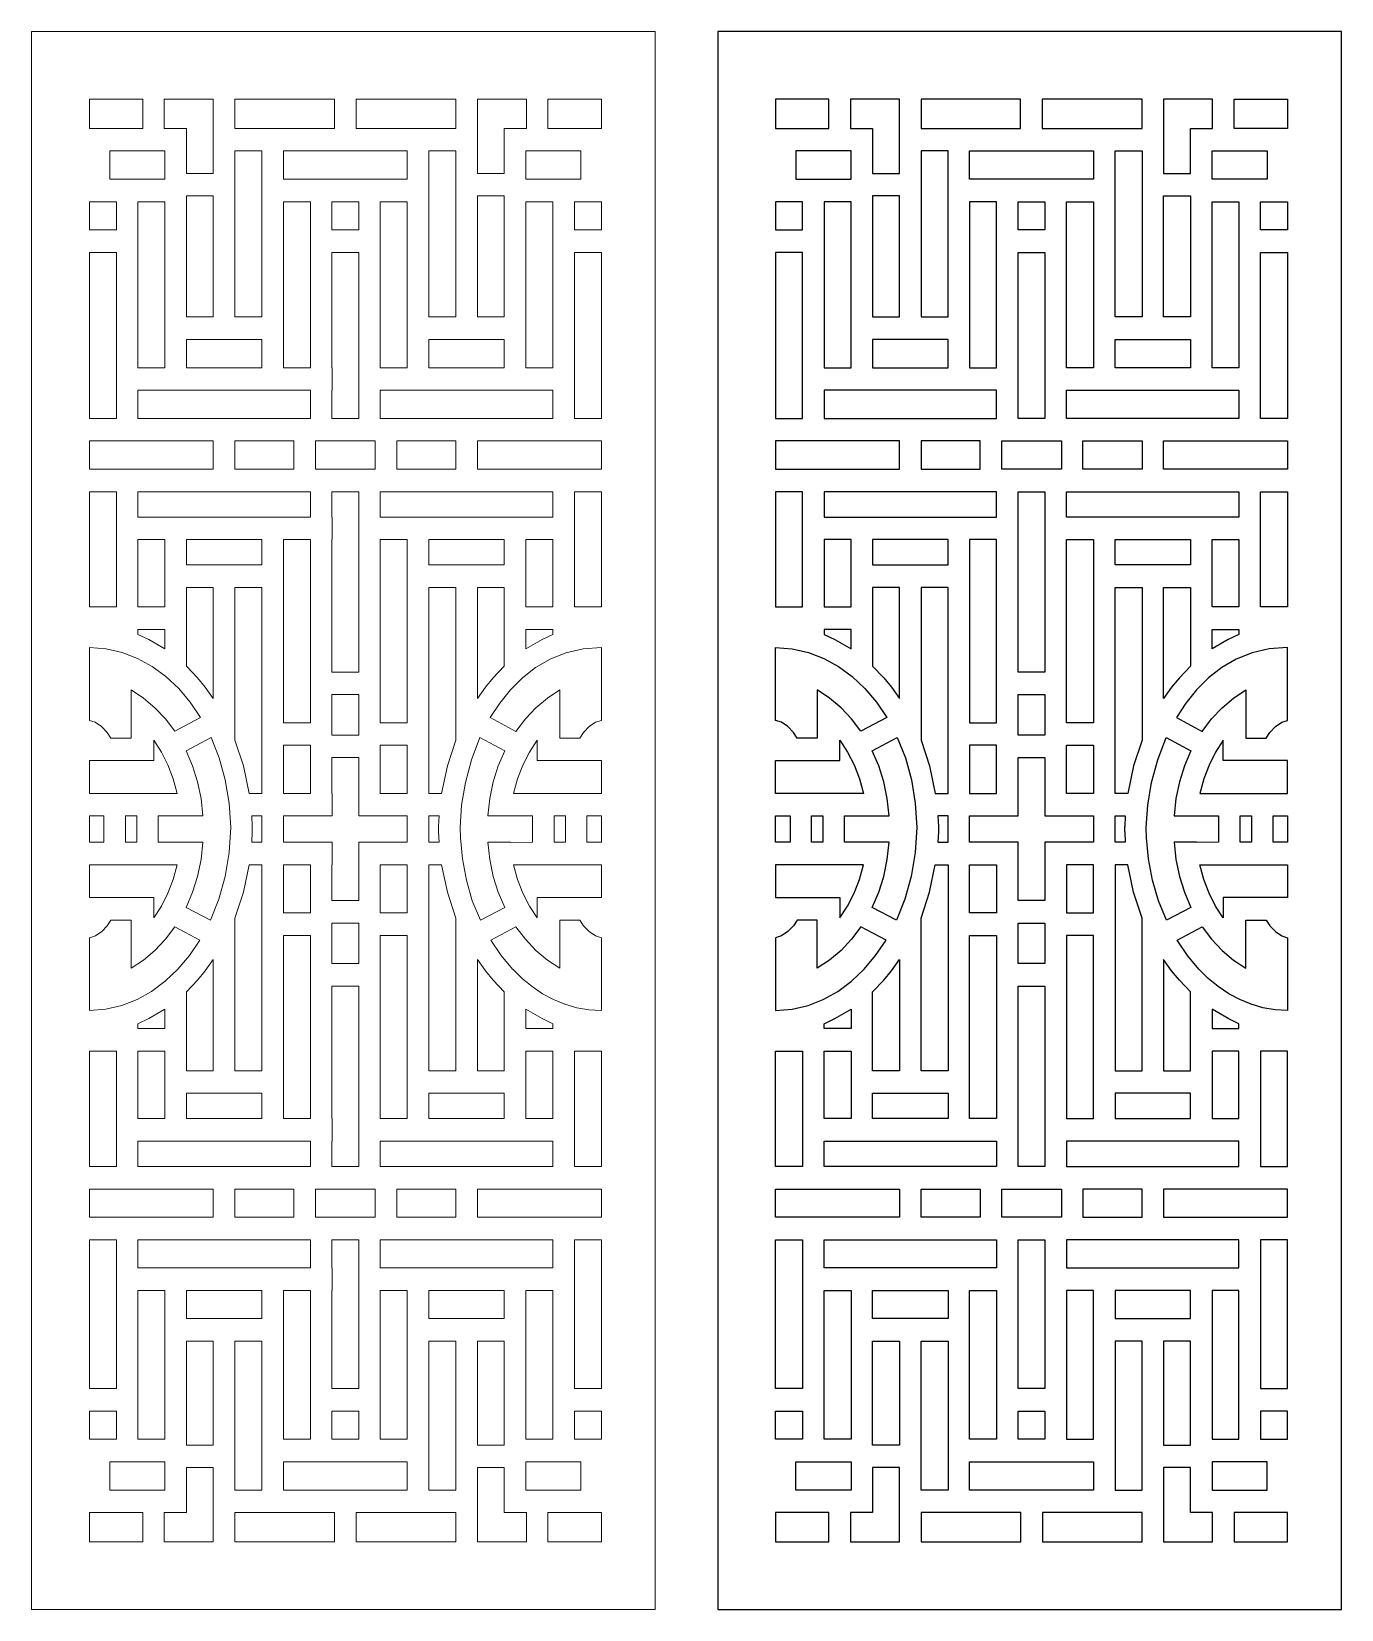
# Model space of a CAD drawing. Header units: centimetres. Extents: x -9.3 to 8.7, y -8.2 to 13.6.
import ezdxf

# ---------------------------------------------------------------- set-up
doc = ezdxf.new("R2010")
doc.units = ezdxf.units.CM
doc.header["$MEASUREMENT"] = 0
doc.layers.add('layer 1', color=7, linetype='Continuous')

msp = doc.modelspace()

# ---------------------------------------------------------------- linework, layer by layer
at = {"layer": 'layer 1', "color": 242, "lineweight": 9}
for points, knots in [([(-0.72869, 13.59895), (-0.72869, 13.59895), (-0.72869, 12.26156), (-0.72869, 12.26156), (-0.72869, 12.26156), (-0.72869, 12.26156), (-0.72869, 11.95036), (-0.72869, 11.95036), (-0.72869, 11.95036), (-0.72869, 11.95036), (-0.72869, 11.56136), (-0.72869, 11.56136), (-0.72869, 11.56136), (-0.72869, 11.56136), (-0.72869, 11.25016), (-0.72869, 11.25016), (-0.72869, 11.25016), (-0.72869, 11.25016), (-0.72869, 8.25796), (-0.72869, 8.25796), (-0.72869, 8.25796), (-0.72869, 8.25796), (-0.72869, 7.94675), (-0.72869, 7.94675), (-0.72869, 7.94675), (-0.72869, 7.94675), (-0.72869, 7.55775), (-0.72869, 7.55775), (-0.72869, 7.55775), (-0.72869, 7.55775), (-0.72869, 7.24655), (-0.72869, 7.24655), (-0.72869, 7.24655), (-0.72869, 7.24655), (-0.72869, -2.06965), (-0.72869, -2.06965), (-0.72869, -2.06965), (-0.72869, -2.06965), (-0.72869, -2.38085), (-0.72869, -2.38085), (-0.72869, -2.38085), (-0.72869, -2.38085), (-0.72869, -2.76985), (-0.72869, -2.76985), (-0.72869, -2.76985), (-0.72869, -2.76985), (-0.72869, -3.08105), (-0.72869, -3.08105), (-0.72869, -3.08105), (-0.72869, -3.08105), (-0.72869, -5.83635), (-0.72869, -5.83635), (-0.72869, -5.83635), (-0.72869, -5.83635), (-0.72869, -6.14755), (-0.72869, -6.14755), (-0.72869, -6.14755), (-0.72869, -6.14755), (-0.72869, -6.53656), (-0.72869, -6.53656), (-0.72869, -6.53656), (-0.72869, -6.53656), (-0.72869, -6.84776), (-0.72869, -6.84776), (-0.72869, -6.84776), (-0.72869, -6.84776), (-0.72869, -8.18514), (-0.72869, -8.18514), (-0.72869, -8.18514), (-0.72869, -8.18514), (-5.03073, -8.18514), (-5.03073, -8.18514), (-5.03073, -8.18514), (-5.03073, -8.18514), (-5.03857, -8.18514), (-5.03857, -8.18514), (-5.03857, -8.18514), (-5.03857, -8.18514), (-9.34061, -8.18514), (-9.34061, -8.18514), (-9.34061, -8.18514), (-9.34061, -8.18514), (-9.34061, -6.84776), (-9.34061, -6.84776), (-9.34061, -6.84776), (-9.34061, -6.84776), (-9.34061, -6.53656), (-9.34061, -6.53656), (-9.34061, -6.53656), (-9.34061, -6.53656), (-9.34061, -6.14755), (-9.34061, -6.14755), (-9.34061, -6.14755), (-9.34061, -6.14755), (-9.34061, -5.83635), (-9.34061, -5.83635), (-9.34061, -5.83635), (-9.34061, -5.83635), (-9.34061, -3.08105), (-9.34061, -3.08105), (-9.34061, -3.08105), (-9.34061, -3.08105), (-9.34061, -2.76985), (-9.34061, -2.76985), (-9.34061, -2.76985), (-9.34061, -2.76985), (-9.34061, -2.38085), (-9.34061, -2.38085), (-9.34061, -2.38085), (-9.34061, -2.38085), (-9.34061, -2.06965), (-9.34061, -2.06965), (-9.34061, -2.06965), (-9.34061, -2.06965), (-9.34061, 7.24655), (-9.34061, 7.24655), (-9.34061, 7.24655), (-9.34061, 7.24655), (-9.34061, 7.55775), (-9.34061, 7.55775), (-9.34061, 7.55775), (-9.34061, 7.55775), (-9.34061, 7.94675), (-9.34061, 7.94675), (-9.34061, 7.94675), (-9.34061, 7.94675), (-9.34061, 8.25796), (-9.34061, 8.25796), (-9.34061, 8.25796), (-9.34061, 8.25796), (-9.34061, 11.25016), (-9.34061, 11.25016), (-9.34061, 11.25016), (-9.34061, 11.25016), (-9.34061, 11.56136), (-9.34061, 11.56136), (-9.34061, 11.56136), (-9.34061, 11.56136), (-9.34061, 11.95036), (-9.34061, 11.95036), (-9.34061, 11.95036), (-9.34061, 11.95036), (-9.34061, 12.26156), (-9.34061, 12.26156), (-9.34061, 12.26156), (-9.34061, 12.26156), (-9.34061, 13.59895), (-9.34061, 13.59895), (-9.34061, 13.59895), (-9.34061, 13.59895), (-5.03857, 13.59895), (-5.03857, 13.59895), (-5.03857, 13.59895), (-5.03857, 13.59895), (-5.03073, 13.59895), (-5.03073, 13.59895), (-5.03073, 13.59895), (-5.03073, 13.59895), (-0.72869, 13.59895), (-0.72869, 13.59895)], [0, 0, 0, 0, 0.02439024, 0.02439024, 0.02439024, 0.02439024, 0.04878049, 0.04878049, 0.04878049, 0.04878049, 0.07317073, 0.07317073, 0.07317073, 0.07317073, 0.09756098, 0.09756098, 0.09756098, 0.09756098, 0.12195122, 0.12195122, 0.12195122, 0.12195122, 0.14634146, 0.14634146, 0.14634146, 0.14634146, 0.17073171, 0.17073171, 0.17073171, 0.17073171, 0.19512195, 0.19512195, 0.19512195, 0.19512195, 0.2195122, 0.2195122, 0.2195122, 0.2195122, 0.24390244, 0.24390244, 0.24390244, 0.24390244, 0.26829268, 0.26829268, 0.26829268, 0.26829268, 0.29268293, 0.29268293, 0.29268293, 0.29268293, 0.31707317, 0.31707317, 0.31707317, 0.31707317, 0.34146341, 0.34146341, 0.34146341, 0.34146341, 0.36585366, 0.36585366, 0.36585366, 0.36585366, 0.3902439, 0.3902439, 0.3902439, 0.3902439, 0.41463415, 0.41463415, 0.41463415, 0.41463415, 0.43902439, 0.43902439, 0.43902439, 0.43902439, 0.46341463, 0.46341463, 0.46341463, 0.46341463, 0.48780488, 0.48780488, 0.48780488, 0.48780488, 0.51219512, 0.51219512, 0.51219512, 0.51219512, 0.53658537, 0.53658537, 0.53658537, 0.53658537, 0.56097561, 0.56097561, 0.56097561, 0.56097561, 0.58536585, 0.58536585, 0.58536585, 0.58536585, 0.6097561, 0.6097561, 0.6097561, 0.6097561, 0.63414634, 0.63414634, 0.63414634, 0.63414634, 0.65853659, 0.65853659, 0.65853659, 0.65853659, 0.68292683, 0.68292683, 0.68292683, 0.68292683, 0.70731707, 0.70731707, 0.70731707, 0.70731707, 0.73170732, 0.73170732, 0.73170732, 0.73170732, 0.75609756, 0.75609756, 0.75609756, 0.75609756, 0.7804878, 0.7804878, 0.7804878, 0.7804878, 0.80487805, 0.80487805, 0.80487805, 0.80487805, 0.82926829, 0.82926829, 0.82926829, 0.82926829, 0.85365854, 0.85365854, 0.85365854, 0.85365854, 0.87804878, 0.87804878, 0.87804878, 0.87804878, 0.90243902, 0.90243902, 0.90243902, 0.90243902, 0.92682927, 0.92682927, 0.92682927, 0.92682927, 0.95121951, 0.95121951, 0.95121951, 0.95121951, 1, 1, 1, 1]), ([(-7.8054, 12.66535), (-7.8054, 12.66535), (-7.8054, 12.26156), (-7.8054, 12.26156), (-7.8054, 12.26156), (-7.8054, 12.26156), (-8.54218, 12.26156), (-8.54218, 12.26156), (-8.54218, 12.26156), (-8.54218, 12.26156), (-8.54218, 12.66535), (-8.54218, 12.66535), (-8.54218, 12.66535), (-8.54218, 12.66535), (-7.8054, 12.66535), (-7.8054, 12.66535)], [0, 0, 0, 0, 0.2, 0.2, 0.2, 0.2, 0.4, 0.4, 0.4, 0.4, 0.6, 0.6, 0.6, 0.6, 1, 1, 1, 1]), ([(-7.50743, 12.66535), (-7.50743, 12.66535), (-6.83173, 12.66535), (-6.83173, 12.66535), (-6.83173, 12.66535), (-6.83173, 12.66535), (-6.83173, 12.26156), (-6.83173, 12.26156), (-6.83173, 12.26156), (-6.83173, 12.26156), (-6.83173, 11.95036), (-6.83173, 11.95036), (-6.83173, 11.95036), (-6.83173, 11.95036), (-6.83173, 11.64033), (-6.83173, 11.64033), (-6.83173, 11.64033), (-6.83173, 11.64033), (-7.20245, 11.64033), (-7.20245, 11.64033), (-7.20245, 11.64033), (-7.20245, 11.64033), (-7.20245, 11.95036), (-7.20245, 11.95036), (-7.20245, 11.95036), (-7.20245, 11.95036), (-7.20245, 12.26156), (-7.20245, 12.26156), (-7.20245, 12.26156), (-7.20245, 12.26156), (-7.50004, 12.26156), (-7.50004, 12.26156), (-7.50004, 12.26156), (-7.50004, 12.26156), (-7.50743, 12.26156), (-7.50743, 12.26156), (-7.50743, 12.26156), (-7.50743, 12.26156), (-7.50743, 12.66535), (-7.50743, 12.66535)], [0, 0, 0, 0, 0.09090909, 0.09090909, 0.09090909, 0.09090909, 0.18181818, 0.18181818, 0.18181818, 0.18181818, 0.27272727, 0.27272727, 0.27272727, 0.27272727, 0.36363636, 0.36363636, 0.36363636, 0.36363636, 0.45454545, 0.45454545, 0.45454545, 0.45454545, 0.54545455, 0.54545455, 0.54545455, 0.54545455, 0.63636364, 0.63636364, 0.63636364, 0.63636364, 0.72727273, 0.72727273, 0.72727273, 0.72727273, 0.81818182, 0.81818182, 0.81818182, 0.81818182, 1, 1, 1, 1]), ([(-6.53376, 12.66535), (-6.53376, 12.66535), (-5.15786, 12.66535), (-5.15786, 12.66535), (-5.15786, 12.66535), (-5.15786, 12.66535), (-5.15786, 12.26156), (-5.15786, 12.26156), (-5.15786, 12.26156), (-5.15786, 12.26156), (-6.53376, 12.26156), (-6.53376, 12.26156), (-6.53376, 12.26156), (-6.53376, 12.26156), (-6.53376, 12.66535), (-6.53376, 12.66535)], [0, 0, 0, 0, 0.2, 0.2, 0.2, 0.2, 0.4, 0.4, 0.4, 0.4, 0.6, 0.6, 0.6, 0.6, 1, 1, 1, 1]), ([(-4.85989, 12.66535), (-4.85989, 12.66535), (-3.48165, 12.66535), (-3.48165, 12.66535), (-3.48165, 12.66535), (-3.48165, 12.66535), (-3.48165, 12.26156), (-3.48165, 12.26156), (-3.48165, 12.26156), (-3.48165, 12.26156), (-4.85989, 12.26156), (-4.85989, 12.26156), (-4.85989, 12.26156), (-4.85989, 12.26156), (-4.85989, 12.66535), (-4.85989, 12.66535)], [0, 0, 0, 0, 0.2, 0.2, 0.2, 0.2, 0.4, 0.4, 0.4, 0.4, 0.6, 0.6, 0.6, 0.6, 1, 1, 1, 1]), ([(-3.18368, 12.66535), (-3.18368, 12.66535), (-2.50837, 12.66535), (-2.50837, 12.66535), (-2.50837, 12.66535), (-2.50837, 12.66535), (-2.50837, 12.45451), (-2.50837, 12.45451), (-2.50837, 12.45451), (-2.50837, 12.45451), (-2.50798, 12.45451), (-2.50798, 12.45451), (-2.50798, 12.45451), (-2.50798, 12.45451), (-2.50798, 12.26156), (-2.50798, 12.26156), (-2.50798, 12.26156), (-2.50798, 12.26156), (-2.51537, 12.26156), (-2.51537, 12.26156), (-2.51537, 12.26156), (-2.51537, 12.26156), (-2.81296, 12.26156), (-2.81296, 12.26156), (-2.81296, 12.26156), (-2.81296, 12.26156), (-2.81296, 11.95036), (-2.81296, 11.95036), (-2.81296, 11.95036), (-2.81296, 11.95036), (-2.81296, 11.64033), (-2.81296, 11.64033), (-2.81296, 11.64033), (-2.81296, 11.64033), (-3.18368, 11.64033), (-3.18368, 11.64033), (-3.18368, 11.64033), (-3.18368, 11.64033), (-3.18368, 11.95036), (-3.18368, 11.95036), (-3.18368, 11.95036), (-3.18368, 11.95036), (-3.18368, 12.26156), (-3.18368, 12.26156), (-3.18368, 12.26156), (-3.18368, 12.26156), (-3.18368, 12.66535), (-3.18368, 12.66535)], [0, 0, 0, 0, 0.07692308, 0.07692308, 0.07692308, 0.07692308, 0.15384615, 0.15384615, 0.15384615, 0.15384615, 0.23076923, 0.23076923, 0.23076923, 0.23076923, 0.30769231, 0.30769231, 0.30769231, 0.30769231, 0.38461538, 0.38461538, 0.38461538, 0.38461538, 0.46153846, 0.46153846, 0.46153846, 0.46153846, 0.53846154, 0.53846154, 0.53846154, 0.53846154, 0.61538462, 0.61538462, 0.61538462, 0.61538462, 0.69230769, 0.69230769, 0.69230769, 0.69230769, 0.76923077, 0.76923077, 0.76923077, 0.76923077, 0.84615385, 0.84615385, 0.84615385, 0.84615385, 1, 1, 1, 1]), ([(-1.47324, 12.66535), (-1.47324, 12.66535), (-2.21079, 12.66535), (-2.21079, 12.66535), (-2.21079, 12.66535), (-2.21079, 12.66535), (-2.21079, 12.5467), (-2.21079, 12.5467), (-2.21079, 12.5467), (-2.21079, 12.5467), (-2.21001, 12.5467), (-2.21001, 12.5467), (-2.21001, 12.5467), (-2.21001, 12.5467), (-2.21001, 12.26156), (-2.21001, 12.26156), (-2.21001, 12.26156), (-2.21001, 12.26156), (-1.47324, 12.26156), (-1.47324, 12.26156), (-1.47324, 12.26156), (-1.47324, 12.26156), (-1.47324, 12.66535), (-1.47324, 12.66535)], [0, 0, 0, 0, 0.14285714, 0.14285714, 0.14285714, 0.14285714, 0.28571429, 0.28571429, 0.28571429, 0.28571429, 0.42857143, 0.42857143, 0.42857143, 0.42857143, 0.57142857, 0.57142857, 0.57142857, 0.57142857, 0.71428571, 0.71428571, 0.71428571, 0.71428571, 1, 1, 1, 1]), ([(-7.87192, 11.56136), (-7.87192, 11.56136), (-8.1699, 11.56136), (-8.1699, 11.56136), (-8.1699, 11.56136), (-8.1699, 11.56136), (-8.26093, 11.56136), (-8.26093, 11.56136), (-8.26093, 11.56136), (-8.26093, 11.56136), (-8.26093, 11.95036), (-8.26093, 11.95036), (-8.26093, 11.95036), (-8.26093, 11.95036), (-7.50004, 11.95036), (-7.50004, 11.95036), (-7.50004, 11.95036), (-7.50004, 11.95036), (-7.50004, 11.56136), (-7.50004, 11.56136), (-7.50004, 11.56136), (-7.50004, 11.56136), (-7.87192, 11.56136), (-7.87192, 11.56136)], [0, 0, 0, 0, 0.14285714, 0.14285714, 0.14285714, 0.14285714, 0.28571429, 0.28571429, 0.28571429, 0.28571429, 0.42857143, 0.42857143, 0.42857143, 0.42857143, 0.57142857, 0.57142857, 0.57142857, 0.57142857, 0.71428571, 0.71428571, 0.71428571, 0.71428571, 1, 1, 1, 1]), ([(-6.53376, 11.95036), (-6.53376, 11.95036), (-6.1611, 11.95036), (-6.1611, 11.95036), (-6.1611, 11.95036), (-6.1611, 11.95036), (-6.1611, 11.80721), (-6.1611, 11.80721), (-6.1611, 11.80721), (-6.1611, 11.80721), (-6.1611, 11.56136), (-6.1611, 11.56136), (-6.1611, 11.56136), (-6.1611, 11.56136), (-6.1611, 11.25016), (-6.1611, 11.25016), (-6.1611, 11.25016), (-6.1611, 11.25016), (-6.1611, 9.65836), (-6.1611, 9.65836), (-6.1611, 9.65836), (-6.1611, 9.65836), (-6.53376, 9.65836), (-6.53376, 9.65836), (-6.53376, 9.65836), (-6.53376, 9.65836), (-6.53376, 11.95036), (-6.53376, 11.95036)], [0, 0, 0, 0, 0.125, 0.125, 0.125, 0.125, 0.25, 0.25, 0.25, 0.25, 0.375, 0.375, 0.375, 0.375, 0.5, 0.5, 0.5, 0.5, 0.625, 0.625, 0.625, 0.625, 0.75, 0.75, 0.75, 0.75, 1, 1, 1, 1]), ([(-4.15229, 11.56136), (-4.15229, 11.56136), (-4.15229, 11.95036), (-4.15229, 11.95036), (-4.15229, 11.95036), (-4.15229, 11.95036), (-5.86312, 11.95036), (-5.86312, 11.95036), (-5.86312, 11.95036), (-5.86312, 11.95036), (-5.86312, 11.56136), (-5.86312, 11.56136), (-5.86312, 11.56136), (-5.86312, 11.56136), (-4.15229, 11.56136), (-4.15229, 11.56136)], [0, 0, 0, 0, 0.2, 0.2, 0.2, 0.2, 0.4, 0.4, 0.4, 0.4, 0.6, 0.6, 0.6, 0.6, 1, 1, 1, 1]), ([(-3.48165, 11.95036), (-3.48165, 11.95036), (-3.85432, 11.95036), (-3.85432, 11.95036), (-3.85432, 11.95036), (-3.85432, 11.95036), (-3.85432, 11.80721), (-3.85432, 11.80721), (-3.85432, 11.80721), (-3.85432, 11.80721), (-3.85432, 11.56136), (-3.85432, 11.56136), (-3.85432, 11.56136), (-3.85432, 11.56136), (-3.85432, 11.25016), (-3.85432, 11.25016), (-3.85432, 11.25016), (-3.85432, 11.25016), (-3.85432, 9.65836), (-3.85432, 9.65836), (-3.85432, 9.65836), (-3.85432, 9.65836), (-3.48165, 9.65836), (-3.48165, 9.65836), (-3.48165, 9.65836), (-3.48165, 9.65836), (-3.48165, 11.95036), (-3.48165, 11.95036)], [0, 0, 0, 0, 0.125, 0.125, 0.125, 0.125, 0.25, 0.25, 0.25, 0.25, 0.375, 0.375, 0.375, 0.375, 0.5, 0.5, 0.5, 0.5, 0.625, 0.625, 0.625, 0.625, 0.75, 0.75, 0.75, 0.75, 1, 1, 1, 1]), ([(-2.14349, 11.56136), (-2.14349, 11.56136), (-1.84551, 11.56136), (-1.84551, 11.56136), (-1.84551, 11.56136), (-1.84551, 11.56136), (-1.75449, 11.56136), (-1.75449, 11.56136), (-1.75449, 11.56136), (-1.75449, 11.56136), (-1.75449, 11.95036), (-1.75449, 11.95036), (-1.75449, 11.95036), (-1.75449, 11.95036), (-2.51537, 11.95036), (-2.51537, 11.95036), (-2.51537, 11.95036), (-2.51537, 11.95036), (-2.51537, 11.56136), (-2.51537, 11.56136), (-2.51537, 11.56136), (-2.51537, 11.56136), (-2.14349, 11.56136), (-2.14349, 11.56136)], [0, 0, 0, 0, 0.14285714, 0.14285714, 0.14285714, 0.14285714, 0.28571429, 0.28571429, 0.28571429, 0.28571429, 0.42857143, 0.42857143, 0.42857143, 0.42857143, 0.57142857, 0.57142857, 0.57142857, 0.57142857, 0.71428571, 0.71428571, 0.71428571, 0.71428571, 1, 1, 1, 1]), ([(-6.83173, 9.65836), (-6.83173, 9.65836), (-7.20245, 9.65836), (-7.20245, 9.65836), (-7.20245, 9.65836), (-7.20245, 9.65836), (-7.20245, 11.32913), (-7.20245, 11.32913), (-7.20245, 11.32913), (-7.20245, 11.32913), (-6.83173, 11.32913), (-6.83173, 11.32913), (-6.83173, 11.32913), (-6.83173, 11.32913), (-6.83173, 9.65836), (-6.83173, 9.65836)], [0, 0, 0, 0, 0.2, 0.2, 0.2, 0.2, 0.4, 0.4, 0.4, 0.4, 0.6, 0.6, 0.6, 0.6, 1, 1, 1, 1]), ([(-3.18368, 9.65836), (-3.18368, 9.65836), (-2.81296, 9.65836), (-2.81296, 9.65836), (-2.81296, 9.65836), (-2.81296, 9.65836), (-2.81296, 11.32913), (-2.81296, 11.32913), (-2.81296, 11.32913), (-2.81296, 11.32913), (-3.18368, 11.32913), (-3.18368, 11.32913), (-3.18368, 11.32913), (-3.18368, 11.32913), (-3.18368, 9.65836), (-3.18368, 9.65836)], [0, 0, 0, 0, 0.2, 0.2, 0.2, 0.2, 0.4, 0.4, 0.4, 0.4, 0.6, 0.6, 0.6, 0.6, 1, 1, 1, 1]), ([(-8.1699, 11.25016), (-8.1699, 11.25016), (-8.1699, 10.86116), (-8.1699, 10.86116), (-8.1699, 10.86116), (-8.1699, 10.86116), (-8.54218, 10.86116), (-8.54218, 10.86116), (-8.54218, 10.86116), (-8.54218, 10.86116), (-8.54218, 11.25016), (-8.54218, 11.25016), (-8.54218, 11.25016), (-8.54218, 11.25016), (-8.1699, 11.25016), (-8.1699, 11.25016)], [0, 0, 0, 0, 0.2, 0.2, 0.2, 0.2, 0.4, 0.4, 0.4, 0.4, 0.6, 0.6, 0.6, 0.6, 1, 1, 1, 1]), ([(-7.87192, 8.95816), (-7.87192, 8.95816), (-7.87192, 11.25016), (-7.87192, 11.25016), (-7.87192, 11.25016), (-7.87192, 11.25016), (-7.50004, 11.25016), (-7.50004, 11.25016), (-7.50004, 11.25016), (-7.50004, 11.25016), (-7.50004, 8.95816), (-7.50004, 8.95816), (-7.50004, 8.95816), (-7.50004, 8.95816), (-7.87192, 8.95816), (-7.87192, 8.95816)], [0, 0, 0, 0, 0.2, 0.2, 0.2, 0.2, 0.4, 0.4, 0.4, 0.4, 0.6, 0.6, 0.6, 0.6, 1, 1, 1, 1]), ([(-5.86312, 8.95816), (-5.86312, 8.95816), (-5.86312, 11.25016), (-5.86312, 11.25016), (-5.86312, 11.25016), (-5.86312, 11.25016), (-5.49046, 11.25016), (-5.49046, 11.25016), (-5.49046, 11.25016), (-5.49046, 11.25016), (-5.49046, 8.95816), (-5.49046, 8.95816), (-5.49046, 8.95816), (-5.49046, 8.95816), (-5.86312, 8.95816), (-5.86312, 8.95816)], [0, 0, 0, 0, 0.2, 0.2, 0.2, 0.2, 0.4, 0.4, 0.4, 0.4, 0.6, 0.6, 0.6, 0.6, 1, 1, 1, 1]), ([(-4.82293, 10.86116), (-4.82293, 10.86116), (-4.82293, 11.25016), (-4.82293, 11.25016), (-4.82293, 11.25016), (-4.82293, 11.25016), (-5.19248, 11.25016), (-5.19248, 11.25016), (-5.19248, 11.25016), (-5.19248, 11.25016), (-5.19248, 10.86116), (-5.19248, 10.86116), (-5.19248, 10.86116), (-5.19248, 10.86116), (-4.82293, 10.86116), (-4.82293, 10.86116)], [0, 0, 0, 0, 0.2, 0.2, 0.2, 0.2, 0.4, 0.4, 0.4, 0.4, 0.6, 0.6, 0.6, 0.6, 1, 1, 1, 1]), ([(-4.15229, 8.95816), (-4.15229, 8.95816), (-4.15229, 11.25016), (-4.15229, 11.25016), (-4.15229, 11.25016), (-4.15229, 11.25016), (-4.52496, 11.25016), (-4.52496, 11.25016), (-4.52496, 11.25016), (-4.52496, 11.25016), (-4.52496, 8.95816), (-4.52496, 8.95816), (-4.52496, 8.95816), (-4.52496, 8.95816), (-4.15229, 8.95816), (-4.15229, 8.95816)], [0, 0, 0, 0, 0.2, 0.2, 0.2, 0.2, 0.4, 0.4, 0.4, 0.4, 0.6, 0.6, 0.6, 0.6, 1, 1, 1, 1]), ([(-2.14349, 8.95816), (-2.14349, 8.95816), (-2.14349, 11.25016), (-2.14349, 11.25016), (-2.14349, 11.25016), (-2.14349, 11.25016), (-2.51537, 11.25016), (-2.51537, 11.25016), (-2.51537, 11.25016), (-2.51537, 11.25016), (-2.51537, 8.95816), (-2.51537, 8.95816), (-2.51537, 8.95816), (-2.51537, 8.95816), (-2.14349, 8.95816), (-2.14349, 8.95816)], [0, 0, 0, 0, 0.2, 0.2, 0.2, 0.2, 0.4, 0.4, 0.4, 0.4, 0.6, 0.6, 0.6, 0.6, 1, 1, 1, 1]), ([(-1.84551, 11.25016), (-1.84551, 11.25016), (-1.84551, 10.86116), (-1.84551, 10.86116), (-1.84551, 10.86116), (-1.84551, 10.86116), (-1.47324, 10.86116), (-1.47324, 10.86116), (-1.47324, 10.86116), (-1.47324, 10.86116), (-1.47324, 11.25016), (-1.47324, 11.25016), (-1.47324, 11.25016), (-1.47324, 11.25016), (-1.84551, 11.25016), (-1.84551, 11.25016)], [0, 0, 0, 0, 0.2, 0.2, 0.2, 0.2, 0.4, 0.4, 0.4, 0.4, 0.6, 0.6, 0.6, 0.6, 1, 1, 1, 1]), ([(-8.54218, 8.25796), (-8.54218, 8.25796), (-8.54218, 10.54995), (-8.54218, 10.54995), (-8.54218, 10.54995), (-8.54218, 10.54995), (-8.1699, 10.54995), (-8.1699, 10.54995), (-8.1699, 10.54995), (-8.1699, 10.54995), (-8.1699, 8.25796), (-8.1699, 8.25796), (-8.1699, 8.25796), (-8.1699, 8.25796), (-8.54218, 8.25796), (-8.54218, 8.25796)], [0, 0, 0, 0, 0.2, 0.2, 0.2, 0.2, 0.4, 0.4, 0.4, 0.4, 0.6, 0.6, 0.6, 0.6, 1, 1, 1, 1]), ([(-4.82293, 8.25796), (-4.82293, 8.25796), (-4.82293, 8.64696), (-4.82293, 8.64696), (-4.82293, 8.64696), (-4.82293, 8.64696), (-4.82371, 8.64696), (-4.82371, 8.64696), (-4.82371, 8.64696), (-4.82371, 8.64696), (-4.82371, 8.95816), (-4.82371, 8.95816), (-4.82371, 8.95816), (-4.82371, 8.95816), (-4.82293, 8.95816), (-4.82293, 8.95816), (-4.82293, 8.95816), (-4.82293, 8.95816), (-4.82293, 10.54995), (-4.82293, 10.54995), (-4.82293, 10.54995), (-4.82293, 10.54995), (-5.19248, 10.54995), (-5.19248, 10.54995), (-5.19248, 10.54995), (-5.19248, 10.54995), (-5.19248, 8.95816), (-5.19248, 8.95816), (-5.19248, 8.95816), (-5.19248, 8.95816), (-5.1917, 8.95816), (-5.1917, 8.95816), (-5.1917, 8.95816), (-5.1917, 8.95816), (-5.1917, 8.64696), (-5.1917, 8.64696), (-5.1917, 8.64696), (-5.1917, 8.64696), (-5.19248, 8.64696), (-5.19248, 8.64696), (-5.19248, 8.64696), (-5.19248, 8.64696), (-5.19248, 8.25796), (-5.19248, 8.25796), (-5.19248, 8.25796), (-5.19248, 8.25796), (-4.82293, 8.25796), (-4.82293, 8.25796)], [0, 0, 0, 0, 0.07692308, 0.07692308, 0.07692308, 0.07692308, 0.15384615, 0.15384615, 0.15384615, 0.15384615, 0.23076923, 0.23076923, 0.23076923, 0.23076923, 0.30769231, 0.30769231, 0.30769231, 0.30769231, 0.38461538, 0.38461538, 0.38461538, 0.38461538, 0.46153846, 0.46153846, 0.46153846, 0.46153846, 0.53846154, 0.53846154, 0.53846154, 0.53846154, 0.61538462, 0.61538462, 0.61538462, 0.61538462, 0.69230769, 0.69230769, 0.69230769, 0.69230769, 0.76923077, 0.76923077, 0.76923077, 0.76923077, 0.84615385, 0.84615385, 0.84615385, 0.84615385, 1, 1, 1, 1]), ([(-1.47324, 8.25796), (-1.47324, 8.25796), (-1.47324, 10.54995), (-1.47324, 10.54995), (-1.47324, 10.54995), (-1.47324, 10.54995), (-1.84551, 10.54995), (-1.84551, 10.54995), (-1.84551, 10.54995), (-1.84551, 10.54995), (-1.84551, 8.25796), (-1.84551, 8.25796), (-1.84551, 8.25796), (-1.84551, 8.25796), (-1.47324, 8.25796), (-1.47324, 8.25796)], [0, 0, 0, 0, 0.2, 0.2, 0.2, 0.2, 0.4, 0.4, 0.4, 0.4, 0.6, 0.6, 0.6, 0.6, 1, 1, 1, 1]), ([(-7.20245, 8.95816), (-7.20245, 8.95816), (-7.20245, 9.34716), (-7.20245, 9.34716), (-7.20245, 9.34716), (-7.20245, 9.34716), (-6.1611, 9.34716), (-6.1611, 9.34716), (-6.1611, 9.34716), (-6.1611, 9.34716), (-6.1611, 8.95816), (-6.1611, 8.95816), (-6.1611, 8.95816), (-6.1611, 8.95816), (-7.20245, 8.95816), (-7.20245, 8.95816)], [0, 0, 0, 0, 0.2, 0.2, 0.2, 0.2, 0.4, 0.4, 0.4, 0.4, 0.6, 0.6, 0.6, 0.6, 1, 1, 1, 1]), ([(-2.81296, 8.95816), (-2.81296, 8.95816), (-2.81296, 9.34716), (-2.81296, 9.34716), (-2.81296, 9.34716), (-2.81296, 9.34716), (-3.85432, 9.34716), (-3.85432, 9.34716), (-3.85432, 9.34716), (-3.85432, 9.34716), (-3.85432, 8.95816), (-3.85432, 8.95816), (-3.85432, 8.95816), (-3.85432, 8.95816), (-2.81296, 8.95816), (-2.81296, 8.95816)], [0, 0, 0, 0, 0.2, 0.2, 0.2, 0.2, 0.4, 0.4, 0.4, 0.4, 0.6, 0.6, 0.6, 0.6, 1, 1, 1, 1]), ([(-7.87192, 8.25796), (-7.87192, 8.25796), (-7.87192, 8.64696), (-7.87192, 8.64696), (-7.87192, 8.64696), (-7.87192, 8.64696), (-5.49046, 8.64696), (-5.49046, 8.64696), (-5.49046, 8.64696), (-5.49046, 8.64696), (-5.49046, 8.25796), (-5.49046, 8.25796), (-5.49046, 8.25796), (-5.49046, 8.25796), (-6.53376, 8.25796), (-6.53376, 8.25796), (-6.53376, 8.25796), (-6.53376, 8.25796), (-6.83173, 8.25796), (-6.83173, 8.25796), (-6.83173, 8.25796), (-6.83173, 8.25796), (-7.87192, 8.25796), (-7.87192, 8.25796)], [0, 0, 0, 0, 0.14285714, 0.14285714, 0.14285714, 0.14285714, 0.28571429, 0.28571429, 0.28571429, 0.28571429, 0.42857143, 0.42857143, 0.42857143, 0.42857143, 0.57142857, 0.57142857, 0.57142857, 0.57142857, 0.71428571, 0.71428571, 0.71428571, 0.71428571, 1, 1, 1, 1]), ([(-2.14349, 8.25796), (-2.14349, 8.25796), (-2.14349, 8.64696), (-2.14349, 8.64696), (-2.14349, 8.64696), (-2.14349, 8.64696), (-4.52496, 8.64696), (-4.52496, 8.64696), (-4.52496, 8.64696), (-4.52496, 8.64696), (-4.52496, 8.25796), (-4.52496, 8.25796), (-4.52496, 8.25796), (-4.52496, 8.25796), (-3.48165, 8.25796), (-3.48165, 8.25796), (-3.48165, 8.25796), (-3.48165, 8.25796), (-3.18368, 8.25796), (-3.18368, 8.25796), (-3.18368, 8.25796), (-3.18368, 8.25796), (-2.14349, 8.25796), (-2.14349, 8.25796)], [0, 0, 0, 0, 0.14285714, 0.14285714, 0.14285714, 0.14285714, 0.28571429, 0.28571429, 0.28571429, 0.28571429, 0.42857143, 0.42857143, 0.42857143, 0.42857143, 0.57142857, 0.57142857, 0.57142857, 0.57142857, 0.71428571, 0.71428571, 0.71428571, 0.71428571, 1, 1, 1, 1]), ([(-8.54218, 7.55775), (-8.54218, 7.55775), (-8.54218, 7.94675), (-8.54218, 7.94675), (-8.54218, 7.94675), (-8.54218, 7.94675), (-6.83173, 7.94675), (-6.83173, 7.94675), (-6.83173, 7.94675), (-6.83173, 7.94675), (-6.83173, 7.55775), (-6.83173, 7.55775), (-6.83173, 7.55775), (-6.83173, 7.55775), (-8.54218, 7.55775), (-8.54218, 7.55775)], [0, 0, 0, 0, 0.2, 0.2, 0.2, 0.2, 0.4, 0.4, 0.4, 0.4, 0.6, 0.6, 0.6, 0.6, 1, 1, 1, 1]), ([(-6.53376, 7.55775), (-6.53376, 7.55775), (-6.53376, 7.94675), (-6.53376, 7.94675), (-6.53376, 7.94675), (-6.53376, 7.94675), (-5.71763, 7.94675), (-5.71763, 7.94675), (-5.71763, 7.94675), (-5.71763, 7.94675), (-5.71763, 7.55775), (-5.71763, 7.55775), (-5.71763, 7.55775), (-5.71763, 7.55775), (-6.53376, 7.55775), (-6.53376, 7.55775)], [0, 0, 0, 0, 0.2, 0.2, 0.2, 0.2, 0.4, 0.4, 0.4, 0.4, 0.6, 0.6, 0.6, 0.6, 1, 1, 1, 1]), ([(-4.59575, 7.55775), (-4.59575, 7.55775), (-4.59575, 7.94675), (-4.59575, 7.94675), (-4.59575, 7.94675), (-4.59575, 7.94675), (-5.41966, 7.94675), (-5.41966, 7.94675), (-5.41966, 7.94675), (-5.41966, 7.94675), (-5.41966, 7.55775), (-5.41966, 7.55775), (-5.41966, 7.55775), (-5.41966, 7.55775), (-4.59575, 7.55775), (-4.59575, 7.55775)], [0, 0, 0, 0, 0.2, 0.2, 0.2, 0.2, 0.4, 0.4, 0.4, 0.4, 0.6, 0.6, 0.6, 0.6, 1, 1, 1, 1]), ([(-3.48165, 7.55775), (-3.48165, 7.55775), (-3.48165, 7.94675), (-3.48165, 7.94675), (-3.48165, 7.94675), (-3.48165, 7.94675), (-4.29778, 7.94675), (-4.29778, 7.94675), (-4.29778, 7.94675), (-4.29778, 7.94675), (-4.29778, 7.55775), (-4.29778, 7.55775), (-4.29778, 7.55775), (-4.29778, 7.55775), (-3.48165, 7.55775), (-3.48165, 7.55775)], [0, 0, 0, 0, 0.2, 0.2, 0.2, 0.2, 0.4, 0.4, 0.4, 0.4, 0.6, 0.6, 0.6, 0.6, 1, 1, 1, 1]), ([(-1.47324, 7.55775), (-1.47324, 7.55775), (-1.47324, 7.94675), (-1.47324, 7.94675), (-1.47324, 7.94675), (-1.47324, 7.94675), (-3.18368, 7.94675), (-3.18368, 7.94675), (-3.18368, 7.94675), (-3.18368, 7.94675), (-3.18368, 7.55775), (-3.18368, 7.55775), (-3.18368, 7.55775), (-3.18368, 7.55775), (-1.47324, 7.55775), (-1.47324, 7.55775)], [0, 0, 0, 0, 0.2, 0.2, 0.2, 0.2, 0.4, 0.4, 0.4, 0.4, 0.6, 0.6, 0.6, 0.6, 1, 1, 1, 1]), ([(-8.54218, 5.65476), (-8.54218, 5.65476), (-8.54218, 7.24655), (-8.54218, 7.24655), (-8.54218, 7.24655), (-8.54218, 7.24655), (-8.1699, 7.24655), (-8.1699, 7.24655), (-8.1699, 7.24655), (-8.1699, 7.24655), (-8.1699, 5.65476), (-8.1699, 5.65476), (-8.1699, 5.65476), (-8.1699, 5.65476), (-8.54218, 5.65476), (-8.54218, 5.65476)], [0, 0, 0, 0, 0.2, 0.2, 0.2, 0.2, 0.4, 0.4, 0.4, 0.4, 0.6, 0.6, 0.6, 0.6, 1, 1, 1, 1]), ([(-7.87192, 6.89684), (-7.87192, 6.89684), (-7.87192, 7.24655), (-7.87192, 7.24655), (-7.87192, 7.24655), (-7.87192, 7.24655), (-5.49046, 7.24655), (-5.49046, 7.24655), (-5.49046, 7.24655), (-5.49046, 7.24655), (-5.49046, 6.89684), (-5.49046, 6.89684), (-5.49046, 6.89684), (-5.49046, 6.89684), (-7.87192, 6.89684), (-7.87192, 6.89684)], [0, 0, 0, 0, 0.2, 0.2, 0.2, 0.2, 0.4, 0.4, 0.4, 0.4, 0.6, 0.6, 0.6, 0.6, 1, 1, 1, 1]), ([(-4.82293, 4.75655), (-4.82293, 4.75655), (-4.82293, 6.58564), (-4.82293, 6.58564), (-4.82293, 6.58564), (-4.82293, 6.58564), (-4.82371, 6.58564), (-4.82371, 6.58564), (-4.82371, 6.58564), (-4.82371, 6.58564), (-4.82371, 6.89684), (-4.82371, 6.89684), (-4.82371, 6.89684), (-4.82371, 6.89684), (-4.82293, 6.89684), (-4.82293, 6.89684), (-4.82293, 6.89684), (-4.82293, 6.89684), (-4.82293, 7.24655), (-4.82293, 7.24655), (-4.82293, 7.24655), (-4.82293, 7.24655), (-5.19248, 7.24655), (-5.19248, 7.24655), (-5.19248, 7.24655), (-5.19248, 7.24655), (-5.19248, 6.89684), (-5.19248, 6.89684), (-5.19248, 6.89684), (-5.19248, 6.89684), (-5.1917, 6.89684), (-5.1917, 6.89684), (-5.1917, 6.89684), (-5.1917, 6.89684), (-5.1917, 6.58564), (-5.1917, 6.58564), (-5.1917, 6.58564), (-5.1917, 6.58564), (-5.19248, 6.58564), (-5.19248, 6.58564), (-5.19248, 6.58564), (-5.19248, 6.58564), (-5.19248, 4.75655), (-5.19248, 4.75655), (-5.19248, 4.75655), (-5.19248, 4.75655), (-4.82293, 4.75655), (-4.82293, 4.75655)], [0, 0, 0, 0, 0.07692308, 0.07692308, 0.07692308, 0.07692308, 0.15384615, 0.15384615, 0.15384615, 0.15384615, 0.23076923, 0.23076923, 0.23076923, 0.23076923, 0.30769231, 0.30769231, 0.30769231, 0.30769231, 0.38461538, 0.38461538, 0.38461538, 0.38461538, 0.46153846, 0.46153846, 0.46153846, 0.46153846, 0.53846154, 0.53846154, 0.53846154, 0.53846154, 0.61538462, 0.61538462, 0.61538462, 0.61538462, 0.69230769, 0.69230769, 0.69230769, 0.69230769, 0.76923077, 0.76923077, 0.76923077, 0.76923077, 0.84615385, 0.84615385, 0.84615385, 0.84615385, 1, 1, 1, 1]), ([(-2.14349, 6.89684), (-2.14349, 6.89684), (-2.14349, 7.24655), (-2.14349, 7.24655), (-2.14349, 7.24655), (-2.14349, 7.24655), (-4.52496, 7.24655), (-4.52496, 7.24655), (-4.52496, 7.24655), (-4.52496, 7.24655), (-4.52496, 6.89684), (-4.52496, 6.89684), (-4.52496, 6.89684), (-4.52496, 6.89684), (-2.14349, 6.89684), (-2.14349, 6.89684)], [0, 0, 0, 0, 0.2, 0.2, 0.2, 0.2, 0.4, 0.4, 0.4, 0.4, 0.6, 0.6, 0.6, 0.6, 1, 1, 1, 1]), ([(-1.47324, 5.65476), (-1.47324, 5.65476), (-1.47324, 7.24655), (-1.47324, 7.24655), (-1.47324, 7.24655), (-1.47324, 7.24655), (-1.84551, 7.24655), (-1.84551, 7.24655), (-1.84551, 7.24655), (-1.84551, 7.24655), (-1.84551, 5.65476), (-1.84551, 5.65476), (-1.84551, 5.65476), (-1.84551, 5.65476), (-1.47324, 5.65476), (-1.47324, 5.65476)], [0, 0, 0, 0, 0.2, 0.2, 0.2, 0.2, 0.4, 0.4, 0.4, 0.4, 0.6, 0.6, 0.6, 0.6, 1, 1, 1, 1]), ([(-7.87192, 5.65476), (-7.87192, 5.65476), (-7.87192, 6.58564), (-7.87192, 6.58564), (-7.87192, 6.58564), (-7.87192, 6.58564), (-7.50004, 6.58564), (-7.50004, 6.58564), (-7.50004, 6.58564), (-7.50004, 6.58564), (-7.50004, 5.65476), (-7.50004, 5.65476), (-7.50004, 5.65476), (-7.50004, 5.65476), (-7.87192, 5.65476), (-7.87192, 5.65476)], [0, 0, 0, 0, 0.2, 0.2, 0.2, 0.2, 0.4, 0.4, 0.4, 0.4, 0.6, 0.6, 0.6, 0.6, 1, 1, 1, 1]), ([(-7.20245, 6.23632), (-7.20245, 6.23632), (-7.20245, 6.58564), (-7.20245, 6.58564), (-7.20245, 6.58564), (-7.20245, 6.58564), (-6.1611, 6.58564), (-6.1611, 6.58564), (-6.1611, 6.58564), (-6.1611, 6.58564), (-6.1611, 6.23632), (-6.1611, 6.23632), (-6.1611, 6.23632), (-6.1611, 6.23632), (-7.20245, 6.23632), (-7.20245, 6.23632)], [0, 0, 0, 0, 0.2, 0.2, 0.2, 0.2, 0.4, 0.4, 0.4, 0.4, 0.6, 0.6, 0.6, 0.6, 1, 1, 1, 1]), ([(-5.86312, 4.05635), (-5.86312, 4.05635), (-5.86312, 5.92511), (-5.86312, 5.92511), (-5.86312, 5.92511), (-5.86312, 5.92511), (-5.86312, 6.23632), (-5.86312, 6.23632), (-5.86312, 6.23632), (-5.86312, 6.23632), (-5.86312, 6.58564), (-5.86312, 6.58564), (-5.86312, 6.58564), (-5.86312, 6.58564), (-5.49046, 6.58564), (-5.49046, 6.58564), (-5.49046, 6.58564), (-5.49046, 6.58564), (-5.49046, 4.05635), (-5.49046, 4.05635), (-5.49046, 4.05635), (-5.49046, 4.05635), (-5.86312, 4.05635), (-5.86312, 4.05635)], [0, 0, 0, 0, 0.14285714, 0.14285714, 0.14285714, 0.14285714, 0.28571429, 0.28571429, 0.28571429, 0.28571429, 0.42857143, 0.42857143, 0.42857143, 0.42857143, 0.57142857, 0.57142857, 0.57142857, 0.57142857, 0.71428571, 0.71428571, 0.71428571, 0.71428571, 1, 1, 1, 1]), ([(-4.15229, 4.05635), (-4.15229, 4.05635), (-4.15229, 5.92511), (-4.15229, 5.92511), (-4.15229, 5.92511), (-4.15229, 5.92511), (-4.15229, 6.23632), (-4.15229, 6.23632), (-4.15229, 6.23632), (-4.15229, 6.23632), (-4.15229, 6.58564), (-4.15229, 6.58564), (-4.15229, 6.58564), (-4.15229, 6.58564), (-4.52496, 6.58564), (-4.52496, 6.58564), (-4.52496, 6.58564), (-4.52496, 6.58564), (-4.52496, 4.05635), (-4.52496, 4.05635), (-4.52496, 4.05635), (-4.52496, 4.05635), (-4.15229, 4.05635), (-4.15229, 4.05635)], [0, 0, 0, 0, 0.14285714, 0.14285714, 0.14285714, 0.14285714, 0.28571429, 0.28571429, 0.28571429, 0.28571429, 0.42857143, 0.42857143, 0.42857143, 0.42857143, 0.57142857, 0.57142857, 0.57142857, 0.57142857, 0.71428571, 0.71428571, 0.71428571, 0.71428571, 1, 1, 1, 1]), ([(-2.81296, 6.23632), (-2.81296, 6.23632), (-2.81296, 6.58564), (-2.81296, 6.58564), (-2.81296, 6.58564), (-2.81296, 6.58564), (-3.85432, 6.58564), (-3.85432, 6.58564), (-3.85432, 6.58564), (-3.85432, 6.58564), (-3.85432, 6.23632), (-3.85432, 6.23632), (-3.85432, 6.23632), (-3.85432, 6.23632), (-2.81296, 6.23632), (-2.81296, 6.23632)], [0, 0, 0, 0, 0.2, 0.2, 0.2, 0.2, 0.4, 0.4, 0.4, 0.4, 0.6, 0.6, 0.6, 0.6, 1, 1, 1, 1]), ([(-2.14349, 5.65476), (-2.14349, 5.65476), (-2.14349, 6.58564), (-2.14349, 6.58564), (-2.14349, 6.58564), (-2.14349, 6.58564), (-2.51537, 6.58564), (-2.51537, 6.58564), (-2.51537, 6.58564), (-2.51537, 6.58564), (-2.51537, 5.65476), (-2.51537, 5.65476), (-2.51537, 5.65476), (-2.51537, 5.65476), (-2.14349, 5.65476), (-2.14349, 5.65476)], [0, 0, 0, 0, 0.2, 0.2, 0.2, 0.2, 0.4, 0.4, 0.4, 0.4, 0.6, 0.6, 0.6, 0.6, 1, 1, 1, 1]), ([(-7.20245, 4.8363), (-7.20245, 4.8363), (-7.20245, 5.92511), (-7.20245, 5.92511), (-7.20245, 5.92511), (-7.20245, 5.92511), (-6.83173, 5.92511), (-6.83173, 5.92511), (-6.83173, 5.92511), (-6.83173, 5.92511), (-6.83173, 4.39089), (-6.83173, 4.39089), (-6.83173, 4.39089), (-6.83173, 4.39089), (-6.94182, 4.54571), (-6.94182, 4.54571), (-6.94182, 4.54571), (-6.94182, 4.54571), (-7.04919, 4.67603), (-7.04919, 4.67603), (-7.04919, 4.67603), (-7.04919, 4.67603), (-7.20245, 4.8363), (-7.20245, 4.8363)], [0, 0, 0, 0, 0.14285714, 0.14285714, 0.14285714, 0.14285714, 0.28571429, 0.28571429, 0.28571429, 0.28571429, 0.42857143, 0.42857143, 0.42857143, 0.42857143, 0.57142857, 0.57142857, 0.57142857, 0.57142857, 0.71428571, 0.71428571, 0.71428571, 0.71428571, 1, 1, 1, 1]), ([(-6.33615, 3.08151), (-6.33615, 3.08151), (-6.41628, 3.4604), (-6.41628, 3.4604), (-6.41628, 3.4604), (-6.41628, 3.4604), (-6.53376, 3.81711), (-6.53376, 3.81711), (-6.53376, 3.81711), (-6.53376, 3.81711), (-6.53376, 5.92511), (-6.53376, 5.92511), (-6.53376, 5.92511), (-6.53376, 5.92511), (-6.1611, 5.92511), (-6.1611, 5.92511), (-6.1611, 5.92511), (-6.1611, 5.92511), (-6.1611, 3.08151), (-6.1611, 3.08151), (-6.1611, 3.08151), (-6.1611, 3.08151), (-6.33615, 3.08151), (-6.33615, 3.08151)], [0, 0, 0, 0, 0.14285714, 0.14285714, 0.14285714, 0.14285714, 0.28571429, 0.28571429, 0.28571429, 0.28571429, 0.42857143, 0.42857143, 0.42857143, 0.42857143, 0.57142857, 0.57142857, 0.57142857, 0.57142857, 0.71428571, 0.71428571, 0.71428571, 0.71428571, 1, 1, 1, 1]), ([(-3.67927, 3.08151), (-3.67927, 3.08151), (-3.59913, 3.4604), (-3.59913, 3.4604), (-3.59913, 3.4604), (-3.59913, 3.4604), (-3.48165, 3.81711), (-3.48165, 3.81711), (-3.48165, 3.81711), (-3.48165, 3.81711), (-3.48165, 5.92511), (-3.48165, 5.92511), (-3.48165, 5.92511), (-3.48165, 5.92511), (-3.85432, 5.92511), (-3.85432, 5.92511), (-3.85432, 5.92511), (-3.85432, 5.92511), (-3.85432, 3.08151), (-3.85432, 3.08151), (-3.85432, 3.08151), (-3.85432, 3.08151), (-3.67927, 3.08151), (-3.67927, 3.08151)], [0, 0, 0, 0, 0.14285714, 0.14285714, 0.14285714, 0.14285714, 0.28571429, 0.28571429, 0.28571429, 0.28571429, 0.42857143, 0.42857143, 0.42857143, 0.42857143, 0.57142857, 0.57142857, 0.57142857, 0.57142857, 0.71428571, 0.71428571, 0.71428571, 0.71428571, 1, 1, 1, 1]), ([(-2.81296, 4.8363), (-2.81296, 4.8363), (-2.81296, 5.92511), (-2.81296, 5.92511), (-2.81296, 5.92511), (-2.81296, 5.92511), (-3.18368, 5.92511), (-3.18368, 5.92511), (-3.18368, 5.92511), (-3.18368, 5.92511), (-3.18368, 4.39089), (-3.18368, 4.39089), (-3.18368, 4.39089), (-3.18368, 4.39089), (-3.07359, 4.54571), (-3.07359, 4.54571), (-3.07359, 4.54571), (-3.07359, 4.54571), (-2.96623, 4.67603), (-2.96623, 4.67603), (-2.96623, 4.67603), (-2.96623, 4.67603), (-2.81296, 4.8363), (-2.81296, 4.8363)], [0, 0, 0, 0, 0.14285714, 0.14285714, 0.14285714, 0.14285714, 0.28571429, 0.28571429, 0.28571429, 0.28571429, 0.42857143, 0.42857143, 0.42857143, 0.42857143, 0.57142857, 0.57142857, 0.57142857, 0.57142857, 0.71428571, 0.71428571, 0.71428571, 0.71428571, 1, 1, 1, 1]), ([(-7.87192, 5.2747), (-7.87192, 5.2747), (-7.87192, 5.34356), (-7.87192, 5.34356), (-7.87192, 5.34356), (-7.87192, 5.34356), (-7.50004, 5.34356), (-7.50004, 5.34356), (-7.50004, 5.34356), (-7.50004, 5.34356), (-7.50004, 5.0767), (-7.50004, 5.0767), (-7.50004, 5.0767), (-7.50004, 5.0767), (-7.72333, 5.20468), (-7.72333, 5.20468), (-7.72333, 5.20468), (-7.72333, 5.20468), (-7.87192, 5.2747), (-7.87192, 5.2747)], [0, 0, 0, 0, 0.16666667, 0.16666667, 0.16666667, 0.16666667, 0.33333333, 0.33333333, 0.33333333, 0.33333333, 0.5, 0.5, 0.5, 0.5, 0.66666667, 0.66666667, 0.66666667, 0.66666667, 1, 1, 1, 1]), ([(-2.14349, 5.2747), (-2.14349, 5.2747), (-2.14349, 5.34356), (-2.14349, 5.34356), (-2.14349, 5.34356), (-2.14349, 5.34356), (-2.51537, 5.34356), (-2.51537, 5.34356), (-2.51537, 5.34356), (-2.51537, 5.34356), (-2.51537, 5.0767), (-2.51537, 5.0767), (-2.51537, 5.0767), (-2.51537, 5.0767), (-2.29209, 5.20468), (-2.29209, 5.20468), (-2.29209, 5.20468), (-2.29209, 5.20468), (-2.14349, 5.2747), (-2.14349, 5.2747)], [0, 0, 0, 0, 0.16666667, 0.16666667, 0.16666667, 0.16666667, 0.33333333, 0.33333333, 0.33333333, 0.33333333, 0.5, 0.5, 0.5, 0.5, 0.66666667, 0.66666667, 0.66666667, 0.66666667, 1, 1, 1, 1]), ([(-8.54218, 4.08864), (-8.54218, 4.08864), (-8.46087, 4.06374), (-8.46087, 4.06374), (-8.46087, 4.06374), (-8.46087, 4.06374), (-8.37296, 4.00306), (-8.37296, 4.00306), (-8.37296, 4.00306), (-8.37296, 4.00306), (-8.29555, 3.92409), (-8.29555, 3.92409), (-8.29555, 3.92409), (-8.29555, 3.92409), (-8.24459, 3.84512), (-8.24459, 3.84512), (-8.24459, 3.84512), (-8.24459, 3.84512), (-7.96567, 3.84512), (-7.96567, 3.84512), (-7.96567, 3.84512), (-7.96567, 3.84512), (-7.96567, 4.23218), (-7.96567, 4.23218), (-7.96567, 4.23218), (-7.96567, 4.23218), (-7.96567, 4.5107), (-7.96567, 4.5107), (-7.96567, 4.5107), (-7.96567, 4.5107), (-7.79529, 4.39673), (-7.79529, 4.39673), (-7.79529, 4.39673), (-7.79529, 4.39673), (-7.63697, 4.26252), (-7.63697, 4.26252), (-7.63697, 4.26252), (-7.63697, 4.26252), (-7.49226, 4.10886), (-7.49226, 4.10886), (-7.49226, 4.10886), (-7.49226, 4.10886), (-7.36272, 3.93848), (-7.36272, 3.93848), (-7.36272, 3.93848), (-7.36272, 3.93848), (-7.00601, 4.12948), (-7.00601, 4.12948), (-7.00601, 4.12948), (-7.00601, 4.12948), (-7.14916, 4.34032), (-7.14916, 4.34032), (-7.14916, 4.34032), (-7.14916, 4.34032), (-7.30904, 4.52976), (-7.30904, 4.52976), (-7.30904, 4.52976), (-7.30904, 4.52976), (-7.48487, 4.69431), (-7.48487, 4.69431), (-7.48487, 4.69431), (-7.48487, 4.69431), (-7.67431, 4.83358), (-7.67431, 4.83358), (-7.67431, 4.83358), (-7.67431, 4.83358), (-7.8762, 4.94483), (-7.8762, 4.94483), (-7.8762, 4.94483), (-7.8762, 4.94483), (-8.08938, 5.02652), (-8.08938, 5.02652), (-8.08938, 5.02652), (-8.08938, 5.02652), (-8.31188, 5.0767), (-8.31188, 5.0767), (-8.31188, 5.0767), (-8.31188, 5.0767), (-8.54218, 5.09421), (-8.54218, 5.09421), (-8.54218, 5.09421), (-8.54218, 5.09421), (-8.54218, 4.08864), (-8.54218, 4.08864)], [0, 0, 0, 0, 0.04545455, 0.04545455, 0.04545455, 0.04545455, 0.09090909, 0.09090909, 0.09090909, 0.09090909, 0.13636364, 0.13636364, 0.13636364, 0.13636364, 0.18181818, 0.18181818, 0.18181818, 0.18181818, 0.22727273, 0.22727273, 0.22727273, 0.22727273, 0.27272727, 0.27272727, 0.27272727, 0.27272727, 0.31818182, 0.31818182, 0.31818182, 0.31818182, 0.36363636, 0.36363636, 0.36363636, 0.36363636, 0.40909091, 0.40909091, 0.40909091, 0.40909091, 0.45454545, 0.45454545, 0.45454545, 0.45454545, 0.5, 0.5, 0.5, 0.5, 0.54545455, 0.54545455, 0.54545455, 0.54545455, 0.59090909, 0.59090909, 0.59090909, 0.59090909, 0.63636364, 0.63636364, 0.63636364, 0.63636364, 0.68181818, 0.68181818, 0.68181818, 0.68181818, 0.72727273, 0.72727273, 0.72727273, 0.72727273, 0.77272727, 0.77272727, 0.77272727, 0.77272727, 0.81818182, 0.81818182, 0.81818182, 0.81818182, 0.86363636, 0.86363636, 0.86363636, 0.86363636, 0.90909091, 0.90909091, 0.90909091, 0.90909091, 1, 1, 1, 1]), ([(-2.04857, 3.84434), (-2.04857, 3.84434), (-2.04857, 4.51031), (-2.04857, 4.51031), (-2.04857, 4.51031), (-2.04857, 4.51031), (-2.21896, 4.39673), (-2.21896, 4.39673), (-2.21896, 4.39673), (-2.21896, 4.39673), (-2.37728, 4.26252), (-2.37728, 4.26252), (-2.37728, 4.26252), (-2.37728, 4.26252), (-2.52199, 4.10886), (-2.52199, 4.10886), (-2.52199, 4.10886), (-2.52199, 4.10886), (-2.65191, 3.9377), (-2.65191, 3.9377), (-2.65191, 3.9377), (-2.65191, 3.9377), (-3.00746, 4.12793), (-3.00746, 4.12793), (-3.00746, 4.12793), (-3.00746, 4.12793), (-2.87715, 4.32865), (-2.87715, 4.32865), (-2.87715, 4.32865), (-2.87715, 4.32865), (-2.72933, 4.51265), (-2.72933, 4.51265), (-2.72933, 4.51265), (-2.72933, 4.51265), (-2.564, 4.67681), (-2.564, 4.67681), (-2.564, 4.67681), (-2.564, 4.67681), (-2.38078, 4.81879), (-2.38078, 4.81879), (-2.38078, 4.81879), (-2.38078, 4.81879), (-2.18006, 4.93433), (-2.18006, 4.93433), (-2.18006, 4.93433), (-2.18006, 4.93433), (-1.96221, 5.02107), (-1.96221, 5.02107), (-1.96221, 5.02107), (-1.96221, 5.02107), (-1.72648, 5.07515), (-1.72648, 5.07515), (-1.72648, 5.07515), (-1.72648, 5.07515), (-1.47324, 5.09421), (-1.47324, 5.09421), (-1.47324, 5.09421), (-1.47324, 5.09421), (-1.47324, 4.08825), (-1.47324, 4.08825), (-1.47324, 4.08825), (-1.47324, 4.08825), (-1.55299, 4.06374), (-1.55299, 4.06374), (-1.55299, 4.06374), (-1.55299, 4.06374), (-1.64051, 4.00306), (-1.64051, 4.00306), (-1.64051, 4.00306), (-1.64051, 4.00306), (-1.7187, 3.92409), (-1.7187, 3.92409), (-1.7187, 3.92409), (-1.7187, 3.92409), (-1.76966, 3.84512), (-1.76966, 3.84512), (-1.76966, 3.84512), (-1.76966, 3.84512), (-2.04857, 3.84434), (-2.04857, 3.84434)], [0, 0, 0, 0, 0.04761905, 0.04761905, 0.04761905, 0.04761905, 0.0952381, 0.0952381, 0.0952381, 0.0952381, 0.14285714, 0.14285714, 0.14285714, 0.14285714, 0.19047619, 0.19047619, 0.19047619, 0.19047619, 0.23809524, 0.23809524, 0.23809524, 0.23809524, 0.28571429, 0.28571429, 0.28571429, 0.28571429, 0.33333333, 0.33333333, 0.33333333, 0.33333333, 0.38095238, 0.38095238, 0.38095238, 0.38095238, 0.42857143, 0.42857143, 0.42857143, 0.42857143, 0.47619048, 0.47619048, 0.47619048, 0.47619048, 0.52380952, 0.52380952, 0.52380952, 0.52380952, 0.57142857, 0.57142857, 0.57142857, 0.57142857, 0.61904762, 0.61904762, 0.61904762, 0.61904762, 0.66666667, 0.66666667, 0.66666667, 0.66666667, 0.71428571, 0.71428571, 0.71428571, 0.71428571, 0.76190476, 0.76190476, 0.76190476, 0.76190476, 0.80952381, 0.80952381, 0.80952381, 0.80952381, 0.85714286, 0.85714286, 0.85714286, 0.85714286, 0.9047619, 0.9047619, 0.9047619, 0.9047619, 1, 1, 1, 1]), ([(-4.82293, 3.88713), (-4.82293, 3.88713), (-4.82293, 4.44535), (-4.82293, 4.44535), (-4.82293, 4.44535), (-4.82293, 4.44535), (-5.19248, 4.44535), (-5.19248, 4.44535), (-5.19248, 4.44535), (-5.19248, 4.44535), (-5.19248, 3.88713), (-5.19248, 3.88713), (-5.19248, 3.88713), (-5.19248, 3.88713), (-4.82293, 3.88713), (-4.82293, 3.88713)], [0, 0, 0, 0, 0.2, 0.2, 0.2, 0.2, 0.4, 0.4, 0.4, 0.4, 0.6, 0.6, 0.6, 0.6, 1, 1, 1, 1]), ([(-8.54218, 3.08151), (-8.54218, 3.08151), (-7.33005, 3.08073), (-7.33005, 3.08073), (-7.33005, 3.08073), (-7.33005, 3.08073), (-7.38489, 3.28224), (-7.38489, 3.28224), (-7.38489, 3.28224), (-7.38489, 3.28224), (-7.45803, 3.47363), (-7.45803, 3.47363), (-7.45803, 3.47363), (-7.45803, 3.47363), (-7.54827, 3.6514), (-7.54827, 3.6514), (-7.54827, 3.6514), (-7.54827, 3.6514), (-7.65447, 3.81439), (-7.65447, 3.81439), (-7.65447, 3.81439), (-7.65447, 3.81439), (-7.65447, 3.53392), (-7.65447, 3.53392), (-7.65447, 3.53392), (-7.65447, 3.53392), (-8.4846, 3.53431), (-8.4846, 3.53431), (-8.4846, 3.53431), (-8.4846, 3.53431), (-8.4846, 3.5347), (-8.4846, 3.5347), (-8.4846, 3.5347), (-8.4846, 3.5347), (-8.54218, 3.5347), (-8.54218, 3.5347), (-8.54218, 3.5347), (-8.54218, 3.5347), (-8.54218, 3.08151), (-8.54218, 3.08151)], [0, 0, 0, 0, 0.09090909, 0.09090909, 0.09090909, 0.09090909, 0.18181818, 0.18181818, 0.18181818, 0.18181818, 0.27272727, 0.27272727, 0.27272727, 0.27272727, 0.36363636, 0.36363636, 0.36363636, 0.36363636, 0.45454545, 0.45454545, 0.45454545, 0.45454545, 0.54545455, 0.54545455, 0.54545455, 0.54545455, 0.63636364, 0.63636364, 0.63636364, 0.63636364, 0.72727273, 0.72727273, 0.72727273, 0.72727273, 0.81818182, 0.81818182, 0.81818182, 0.81818182, 1, 1, 1, 1]), ([(-6.86091, 3.85407), (-6.86091, 3.85407), (-7.20673, 3.6689), (-7.20673, 3.6689), (-7.20673, 3.6689), (-7.20673, 3.6689), (-7.11804, 3.46118), (-7.11804, 3.46118), (-7.11804, 3.46118), (-7.11804, 3.46118), (-7.0488, 3.24139), (-7.0488, 3.24139), (-7.0488, 3.24139), (-7.0488, 3.24139), (-7.00017, 3.00994), (-7.00017, 3.00994), (-7.00017, 3.00994), (-7.00017, 3.00994), (-6.97411, 2.77031), (-6.97411, 2.77031), (-6.97411, 2.77031), (-6.97411, 2.77031), (-7.59029, 2.77031), (-7.59029, 2.77031), (-7.59029, 2.77031), (-7.59029, 2.77031), (-7.59029, 2.40659), (-7.59029, 2.40659), (-7.59029, 2.40659), (-7.59029, 2.40659), (-6.97411, 2.40659), (-6.97411, 2.40659), (-6.97411, 2.40659), (-6.97411, 2.40659), (-7.00017, 2.16658), (-7.00017, 2.16658), (-7.00017, 2.16658), (-7.00017, 2.16658), (-7.0488, 1.93551), (-7.0488, 1.93551), (-7.0488, 1.93551), (-7.0488, 1.93551), (-7.11804, 1.71573), (-7.11804, 1.71573), (-7.11804, 1.71573), (-7.11804, 1.71573), (-7.20673, 1.508), (-7.20673, 1.508), (-7.20673, 1.508), (-7.20673, 1.508), (-6.87141, 1.32867), (-6.87141, 1.32867), (-6.87141, 1.32867), (-6.87141, 1.32867), (-6.75627, 1.62081), (-6.75627, 1.62081), (-6.75627, 1.62081), (-6.75627, 1.62081), (-6.66952, 1.93357), (-6.66952, 1.93357), (-6.66952, 1.93357), (-6.66952, 1.93357), (-6.61389, 2.26305), (-6.61389, 2.26305), (-6.61389, 2.26305), (-6.61389, 2.26305), (-6.59094, 2.6081), (-6.59094, 2.6081), (-6.59094, 2.6081), (-6.59094, 2.6081), (-6.61273, 2.94497), (-6.61273, 2.94497), (-6.61273, 2.94497), (-6.61273, 2.94497), (-6.6668, 3.26629), (-6.6668, 3.26629), (-6.6668, 3.26629), (-6.6668, 3.26629), (-6.75004, 3.5701), (-6.75004, 3.5701), (-6.75004, 3.5701), (-6.75004, 3.5701), (-6.86091, 3.85407), (-6.86091, 3.85407)], [0, 0, 0, 0, 0.04545455, 0.04545455, 0.04545455, 0.04545455, 0.09090909, 0.09090909, 0.09090909, 0.09090909, 0.13636364, 0.13636364, 0.13636364, 0.13636364, 0.18181818, 0.18181818, 0.18181818, 0.18181818, 0.22727273, 0.22727273, 0.22727273, 0.22727273, 0.27272727, 0.27272727, 0.27272727, 0.27272727, 0.31818182, 0.31818182, 0.31818182, 0.31818182, 0.36363636, 0.36363636, 0.36363636, 0.36363636, 0.40909091, 0.40909091, 0.40909091, 0.40909091, 0.45454545, 0.45454545, 0.45454545, 0.45454545, 0.5, 0.5, 0.5, 0.5, 0.54545455, 0.54545455, 0.54545455, 0.54545455, 0.59090909, 0.59090909, 0.59090909, 0.59090909, 0.63636364, 0.63636364, 0.63636364, 0.63636364, 0.68181818, 0.68181818, 0.68181818, 0.68181818, 0.72727273, 0.72727273, 0.72727273, 0.72727273, 0.77272727, 0.77272727, 0.77272727, 0.77272727, 0.81818182, 0.81818182, 0.81818182, 0.81818182, 0.86363636, 0.86363636, 0.86363636, 0.86363636, 0.90909091, 0.90909091, 0.90909091, 0.90909091, 1, 1, 1, 1]), ([(-5.86312, 3.08151), (-5.86312, 3.08151), (-5.86312, 3.74515), (-5.86312, 3.74515), (-5.86312, 3.74515), (-5.86312, 3.74515), (-5.49046, 3.74515), (-5.49046, 3.74515), (-5.49046, 3.74515), (-5.49046, 3.74515), (-5.49046, 3.08151), (-5.49046, 3.08151), (-5.49046, 3.08151), (-5.49046, 3.08151), (-5.86312, 3.08151), (-5.86312, 3.08151)], [0, 0, 0, 0, 0.2, 0.2, 0.2, 0.2, 0.4, 0.4, 0.4, 0.4, 0.6, 0.6, 0.6, 0.6, 1, 1, 1, 1]), ([(-4.15229, 3.08151), (-4.15229, 3.08151), (-4.15229, 3.74515), (-4.15229, 3.74515), (-4.15229, 3.74515), (-4.15229, 3.74515), (-4.52496, 3.74515), (-4.52496, 3.74515), (-4.52496, 3.74515), (-4.52496, 3.74515), (-4.52496, 3.08151), (-4.52496, 3.08151), (-4.52496, 3.08151), (-4.52496, 3.08151), (-4.15229, 3.08151), (-4.15229, 3.08151)], [0, 0, 0, 0, 0.2, 0.2, 0.2, 0.2, 0.4, 0.4, 0.4, 0.4, 0.6, 0.6, 0.6, 0.6, 1, 1, 1, 1]), ([(-3.14361, 1.32867), (-3.14361, 1.32867), (-2.8079, 1.508), (-2.8079, 1.508), (-2.8079, 1.508), (-2.8079, 1.508), (-2.8966, 1.71573), (-2.8966, 1.71573), (-2.8966, 1.71573), (-2.8966, 1.71573), (-2.96545, 1.93551), (-2.96545, 1.93551), (-2.96545, 1.93551), (-2.96545, 1.93551), (-3.01407, 2.16658), (-3.01407, 2.16658), (-3.01407, 2.16658), (-3.01407, 2.16658), (-3.04014, 2.40659), (-3.04014, 2.40659), (-3.04014, 2.40659), (-3.04014, 2.40659), (-2.72855, 2.40659), (-2.72855, 2.40659), (-2.72855, 2.40659), (-2.72855, 2.40659), (-2.72816, 2.40504), (-2.72816, 2.40504), (-2.72816, 2.40504), (-2.72816, 2.40504), (-2.42396, 2.40659), (-2.42396, 2.40659), (-2.42396, 2.40659), (-2.42396, 2.40659), (-2.42396, 2.76992), (-2.42396, 2.76992), (-2.42396, 2.76992), (-2.42396, 2.76992), (-2.72816, 2.77148), (-2.72816, 2.77148), (-2.72816, 2.77148), (-2.72816, 2.77148), (-2.72855, 2.76992), (-2.72855, 2.76992), (-2.72855, 2.76992), (-2.72855, 2.76992), (-3.04014, 2.76992), (-3.04014, 2.76992), (-3.04014, 2.76992), (-3.04014, 2.76992), (-3.01407, 3.00994), (-3.01407, 3.00994), (-3.01407, 3.00994), (-3.01407, 3.00994), (-2.96545, 3.241), (-2.96545, 3.241), (-2.96545, 3.241), (-2.96545, 3.241), (-2.8966, 3.46079), (-2.8966, 3.46079), (-2.8966, 3.46079), (-2.8966, 3.46079), (-2.8079, 3.66852), (-2.8079, 3.66852), (-2.8079, 3.66852), (-2.8079, 3.66852), (-3.14906, 3.85096), (-3.14906, 3.85096), (-3.14906, 3.85096), (-3.14906, 3.85096), (-3.26576, 3.54559), (-3.26576, 3.54559), (-3.26576, 3.54559), (-3.26576, 3.54559), (-3.35095, 3.23167), (-3.35095, 3.23167), (-3.35095, 3.23167), (-3.35095, 3.23167), (-3.40385, 2.91657), (-3.40385, 2.91657), (-3.40385, 2.91657), (-3.40385, 2.91657), (-3.42447, 2.6081), (-3.42447, 2.6081), (-3.42447, 2.6081), (-3.42447, 2.6081), (-3.41941, 2.46689), (-3.41941, 2.46689), (-3.41941, 2.46689), (-3.41941, 2.46689), (-3.39102, 2.17747), (-3.39102, 2.17747), (-3.39102, 2.17747), (-3.39102, 2.17747), (-3.33695, 1.88378), (-3.33695, 1.88378), (-3.33695, 1.88378), (-3.33695, 1.88378), (-3.25526, 1.59747), (-3.25526, 1.59747), (-3.25526, 1.59747), (-3.25526, 1.59747), (-3.14361, 1.32867), (-3.14361, 1.32867)], [0, 0, 0, 0, 0.03703704, 0.03703704, 0.03703704, 0.03703704, 0.07407407, 0.07407407, 0.07407407, 0.07407407, 0.11111111, 0.11111111, 0.11111111, 0.11111111, 0.14814815, 0.14814815, 0.14814815, 0.14814815, 0.18518519, 0.18518519, 0.18518519, 0.18518519, 0.22222222, 0.22222222, 0.22222222, 0.22222222, 0.25925926, 0.25925926, 0.25925926, 0.25925926, 0.2962963, 0.2962963, 0.2962963, 0.2962963, 0.33333333, 0.33333333, 0.33333333, 0.33333333, 0.37037037, 0.37037037, 0.37037037, 0.37037037, 0.40740741, 0.40740741, 0.40740741, 0.40740741, 0.44444444, 0.44444444, 0.44444444, 0.44444444, 0.48148148, 0.48148148, 0.48148148, 0.48148148, 0.51851852, 0.51851852, 0.51851852, 0.51851852, 0.55555556, 0.55555556, 0.55555556, 0.55555556, 0.59259259, 0.59259259, 0.59259259, 0.59259259, 0.62962963, 0.62962963, 0.62962963, 0.62962963, 0.66666667, 0.66666667, 0.66666667, 0.66666667, 0.7037037, 0.7037037, 0.7037037, 0.7037037, 0.74074074, 0.74074074, 0.74074074, 0.74074074, 0.77777778, 0.77777778, 0.77777778, 0.77777778, 0.81481481, 0.81481481, 0.81481481, 0.81481481, 0.85185185, 0.85185185, 0.85185185, 0.85185185, 0.88888889, 0.88888889, 0.88888889, 0.88888889, 0.92592593, 0.92592593, 0.92592593, 0.92592593, 1, 1, 1, 1]), ([(-1.47324, 3.53431), (-1.47324, 3.53431), (-1.47324, 3.08112), (-1.47324, 3.08112), (-1.47324, 3.08112), (-1.47324, 3.08112), (-2.6842, 3.07996), (-2.6842, 3.07996), (-2.6842, 3.07996), (-2.6842, 3.07996), (-2.62974, 3.28224), (-2.62974, 3.28224), (-2.62974, 3.28224), (-2.62974, 3.28224), (-2.55622, 3.47285), (-2.55622, 3.47285), (-2.55622, 3.47285), (-2.55622, 3.47285), (-2.46597, 3.65101), (-2.46597, 3.65101), (-2.46597, 3.65101), (-2.46597, 3.65101), (-2.35977, 3.814), (-2.35977, 3.814), (-2.35977, 3.814), (-2.35977, 3.814), (-2.35977, 3.53314), (-2.35977, 3.53314), (-2.35977, 3.53314), (-2.35977, 3.53314), (-1.47324, 3.53431), (-1.47324, 3.53431)], [0, 0, 0, 0, 0.11111111, 0.11111111, 0.11111111, 0.11111111, 0.22222222, 0.22222222, 0.22222222, 0.22222222, 0.33333333, 0.33333333, 0.33333333, 0.33333333, 0.44444444, 0.44444444, 0.44444444, 0.44444444, 0.55555556, 0.55555556, 0.55555556, 0.55555556, 0.66666667, 0.66666667, 0.66666667, 0.66666667, 0.77777778, 0.77777778, 0.77777778, 0.77777778, 1, 1, 1, 1]), ([(-4.82293, 1.60058), (-4.82293, 1.60058), (-4.82293, 2.095), (-4.82293, 2.095), (-4.82293, 2.095), (-4.82293, 2.095), (-4.82371, 2.095), (-4.82371, 2.095), (-4.82371, 2.095), (-4.82371, 2.095), (-4.82371, 2.4062), (-4.82371, 2.4062), (-4.82371, 2.4062), (-4.82371, 2.4062), (-4.82293, 2.4062), (-4.82293, 2.4062), (-4.82293, 2.4062), (-4.82293, 2.4062), (-4.82293, 2.40659), (-4.82293, 2.40659), (-4.82293, 2.40659), (-4.82293, 2.40659), (-4.52496, 2.40659), (-4.52496, 2.40659), (-4.52496, 2.40659), (-4.52496, 2.40659), (-4.52496, 2.4062), (-4.52496, 2.4062), (-4.52496, 2.4062), (-4.52496, 2.4062), (-4.15229, 2.4062), (-4.15229, 2.4062), (-4.15229, 2.4062), (-4.15229, 2.4062), (-4.15229, 2.77031), (-4.15229, 2.77031), (-4.15229, 2.77031), (-4.15229, 2.77031), (-4.52496, 2.77031), (-4.52496, 2.77031), (-4.52496, 2.77031), (-4.52496, 2.77031), (-4.52496, 2.76992), (-4.52496, 2.76992), (-4.52496, 2.76992), (-4.52496, 2.76992), (-4.82293, 2.76992), (-4.82293, 2.76992), (-4.82293, 2.76992), (-4.82293, 2.76992), (-4.82293, 2.77031), (-4.82293, 2.77031), (-4.82293, 2.77031), (-4.82293, 2.77031), (-4.82371, 2.77031), (-4.82371, 2.77031), (-4.82371, 2.77031), (-4.82371, 2.77031), (-4.82371, 3.08151), (-4.82371, 3.08151), (-4.82371, 3.08151), (-4.82371, 3.08151), (-4.82293, 3.08151), (-4.82293, 3.08151), (-4.82293, 3.08151), (-4.82293, 3.08151), (-4.82293, 3.57593), (-4.82293, 3.57593), (-4.82293, 3.57593), (-4.82293, 3.57593), (-5.19248, 3.57593), (-5.19248, 3.57593), (-5.19248, 3.57593), (-5.19248, 3.57593), (-5.19248, 3.08151), (-5.19248, 3.08151), (-5.19248, 3.08151), (-5.19248, 3.08151), (-5.1917, 3.08151), (-5.1917, 3.08151), (-5.1917, 3.08151), (-5.1917, 3.08151), (-5.1917, 2.77031), (-5.1917, 2.77031), (-5.1917, 2.77031), (-5.1917, 2.77031), (-5.19248, 2.77031), (-5.19248, 2.77031), (-5.19248, 2.77031), (-5.19248, 2.77031), (-5.19248, 2.76992), (-5.19248, 2.76992), (-5.19248, 2.76992), (-5.19248, 2.76992), (-5.49046, 2.76992), (-5.49046, 2.76992), (-5.49046, 2.76992), (-5.49046, 2.76992), (-5.49046, 2.77031), (-5.49046, 2.77031), (-5.49046, 2.77031), (-5.49046, 2.77031), (-5.86312, 2.77031), (-5.86312, 2.77031), (-5.86312, 2.77031), (-5.86312, 2.77031), (-5.86312, 2.4062), (-5.86312, 2.4062), (-5.86312, 2.4062), (-5.86312, 2.4062), (-5.49046, 2.4062), (-5.49046, 2.4062), (-5.49046, 2.4062), (-5.49046, 2.4062), (-5.49046, 2.40659), (-5.49046, 2.40659), (-5.49046, 2.40659), (-5.49046, 2.40659), (-5.19248, 2.40659), (-5.19248, 2.40659), (-5.19248, 2.40659), (-5.19248, 2.40659), (-5.19248, 2.4062), (-5.19248, 2.4062), (-5.19248, 2.4062), (-5.19248, 2.4062), (-5.1917, 2.4062), (-5.1917, 2.4062), (-5.1917, 2.4062), (-5.1917, 2.4062), (-5.1917, 2.095), (-5.1917, 2.095), (-5.1917, 2.095), (-5.1917, 2.095), (-5.19248, 2.095), (-5.19248, 2.095), (-5.19248, 2.095), (-5.19248, 2.095), (-5.19248, 1.60058), (-5.19248, 1.60058), (-5.19248, 1.60058), (-5.19248, 1.60058), (-4.82293, 1.60058), (-4.82293, 1.60058)], [0, 0, 0, 0, 0.02702703, 0.02702703, 0.02702703, 0.02702703, 0.05405405, 0.05405405, 0.05405405, 0.05405405, 0.08108108, 0.08108108, 0.08108108, 0.08108108, 0.10810811, 0.10810811, 0.10810811, 0.10810811, 0.13513514, 0.13513514, 0.13513514, 0.13513514, 0.16216216, 0.16216216, 0.16216216, 0.16216216, 0.18918919, 0.18918919, 0.18918919, 0.18918919, 0.21621622, 0.21621622, 0.21621622, 0.21621622, 0.24324324, 0.24324324, 0.24324324, 0.24324324, 0.27027027, 0.27027027, 0.27027027, 0.27027027, 0.2972973, 0.2972973, 0.2972973, 0.2972973, 0.32432432, 0.32432432, 0.32432432, 0.32432432, 0.35135135, 0.35135135, 0.35135135, 0.35135135, 0.37837838, 0.37837838, 0.37837838, 0.37837838, 0.40540541, 0.40540541, 0.40540541, 0.40540541, 0.43243243, 0.43243243, 0.43243243, 0.43243243, 0.45945946, 0.45945946, 0.45945946, 0.45945946, 0.48648649, 0.48648649, 0.48648649, 0.48648649, 0.51351351, 0.51351351, 0.51351351, 0.51351351, 0.54054054, 0.54054054, 0.54054054, 0.54054054, 0.56756757, 0.56756757, 0.56756757, 0.56756757, 0.59459459, 0.59459459, 0.59459459, 0.59459459, 0.62162162, 0.62162162, 0.62162162, 0.62162162, 0.64864865, 0.64864865, 0.64864865, 0.64864865, 0.67567568, 0.67567568, 0.67567568, 0.67567568, 0.7027027, 0.7027027, 0.7027027, 0.7027027, 0.72972973, 0.72972973, 0.72972973, 0.72972973, 0.75675676, 0.75675676, 0.75675676, 0.75675676, 0.78378378, 0.78378378, 0.78378378, 0.78378378, 0.81081081, 0.81081081, 0.81081081, 0.81081081, 0.83783784, 0.83783784, 0.83783784, 0.83783784, 0.86486486, 0.86486486, 0.86486486, 0.86486486, 0.89189189, 0.89189189, 0.89189189, 0.89189189, 0.91891892, 0.91891892, 0.91891892, 0.91891892, 0.94594595, 0.94594595, 0.94594595, 0.94594595, 1, 1, 1, 1]), ([(-8.34184, 2.77031), (-8.34184, 2.77031), (-8.54218, 2.77031), (-8.54218, 2.77031), (-8.54218, 2.77031), (-8.54218, 2.77031), (-8.54218, 2.76992), (-8.54218, 2.76992), (-8.54218, 2.76992), (-8.54218, 2.76992), (-8.54218, 2.7248), (-8.54218, 2.7248), (-8.54218, 2.7248), (-8.54218, 2.7248), (-8.54218, 2.67928), (-8.54218, 2.67928), (-8.54218, 2.67928), (-8.54218, 2.67928), (-8.54218, 2.63377), (-8.54218, 2.63377), (-8.54218, 2.63377), (-8.54218, 2.63377), (-8.54218, 2.58787), (-8.54218, 2.58787), (-8.54218, 2.58787), (-8.54218, 2.58787), (-8.54218, 2.54274), (-8.54218, 2.54274), (-8.54218, 2.54274), (-8.54218, 2.54274), (-8.54218, 2.49723), (-8.54218, 2.49723), (-8.54218, 2.49723), (-8.54218, 2.49723), (-8.54218, 2.45172), (-8.54218, 2.45172), (-8.54218, 2.45172), (-8.54218, 2.45172), (-8.54218, 2.40659), (-8.54218, 2.40659), (-8.54218, 2.40659), (-8.54218, 2.40659), (-8.34184, 2.40659), (-8.34184, 2.40659), (-8.34184, 2.40659), (-8.34184, 2.40659), (-8.34184, 2.77031), (-8.34184, 2.77031)], [0, 0, 0, 0, 0.07692308, 0.07692308, 0.07692308, 0.07692308, 0.15384615, 0.15384615, 0.15384615, 0.15384615, 0.23076923, 0.23076923, 0.23076923, 0.23076923, 0.30769231, 0.30769231, 0.30769231, 0.30769231, 0.38461538, 0.38461538, 0.38461538, 0.38461538, 0.46153846, 0.46153846, 0.46153846, 0.46153846, 0.53846154, 0.53846154, 0.53846154, 0.53846154, 0.61538462, 0.61538462, 0.61538462, 0.61538462, 0.69230769, 0.69230769, 0.69230769, 0.69230769, 0.76923077, 0.76923077, 0.76923077, 0.76923077, 0.84615385, 0.84615385, 0.84615385, 0.84615385, 1, 1, 1, 1]), ([(-7.88826, 2.77031), (-7.88826, 2.77031), (-8.04425, 2.77031), (-8.04425, 2.77031), (-8.04425, 2.77031), (-8.04425, 2.77031), (-8.04425, 2.40659), (-8.04425, 2.40659), (-8.04425, 2.40659), (-8.04425, 2.40659), (-7.88826, 2.40659), (-7.88826, 2.40659), (-7.88826, 2.40659), (-7.88826, 2.40659), (-7.88826, 2.77031), (-7.88826, 2.77031)], [0, 0, 0, 0, 0.2, 0.2, 0.2, 0.2, 0.4, 0.4, 0.4, 0.4, 0.6, 0.6, 0.6, 0.6, 1, 1, 1, 1]), ([(-6.29413, 2.55169), (-6.29413, 2.55169), (-6.29258, 2.55169), (-6.29258, 2.55169), (-6.29258, 2.55169), (-6.29258, 2.55169), (-6.29297, 2.6081), (-6.29297, 2.6081), (-6.29297, 2.6081), (-6.29297, 2.6081), (-6.29258, 2.61588), (-6.29258, 2.61588), (-6.29258, 2.61588), (-6.29258, 2.61588), (-6.29258, 2.61627), (-6.29258, 2.61627), (-6.29258, 2.61627), (-6.29258, 2.61627), (-6.29258, 2.61704), (-6.29258, 2.61704), (-6.29258, 2.61704), (-6.29258, 2.61704), (-6.29258, 2.62482), (-6.29258, 2.62482), (-6.29258, 2.62482), (-6.29258, 2.62482), (-6.29413, 2.62482), (-6.29413, 2.62482), (-6.29413, 2.62482), (-6.29413, 2.62482), (-6.30114, 2.77031), (-6.30114, 2.77031), (-6.30114, 2.77031), (-6.30114, 2.77031), (-6.1611, 2.77031), (-6.1611, 2.77031), (-6.1611, 2.77031), (-6.1611, 2.77031), (-6.1611, 2.4062), (-6.1611, 2.4062), (-6.1611, 2.4062), (-6.1611, 2.4062), (-6.30114, 2.4062), (-6.30114, 2.4062), (-6.30114, 2.4062), (-6.30114, 2.4062), (-6.29413, 2.55169), (-6.29413, 2.55169)], [0, 0, 0, 0, 0.07692308, 0.07692308, 0.07692308, 0.07692308, 0.15384615, 0.15384615, 0.15384615, 0.15384615, 0.23076923, 0.23076923, 0.23076923, 0.23076923, 0.30769231, 0.30769231, 0.30769231, 0.30769231, 0.38461538, 0.38461538, 0.38461538, 0.38461538, 0.46153846, 0.46153846, 0.46153846, 0.46153846, 0.53846154, 0.53846154, 0.53846154, 0.53846154, 0.61538462, 0.61538462, 0.61538462, 0.61538462, 0.69230769, 0.69230769, 0.69230769, 0.69230769, 0.76923077, 0.76923077, 0.76923077, 0.76923077, 0.84615385, 0.84615385, 0.84615385, 0.84615385, 1, 1, 1, 1]), ([(-3.72128, 2.55169), (-3.72128, 2.55169), (-3.72284, 2.55169), (-3.72284, 2.55169), (-3.72284, 2.55169), (-3.72284, 2.55169), (-3.72245, 2.6081), (-3.72245, 2.6081), (-3.72245, 2.6081), (-3.72245, 2.6081), (-3.72284, 2.61588), (-3.72284, 2.61588), (-3.72284, 2.61588), (-3.72284, 2.61588), (-3.72284, 2.61627), (-3.72284, 2.61627), (-3.72284, 2.61627), (-3.72284, 2.61627), (-3.72284, 2.61704), (-3.72284, 2.61704), (-3.72284, 2.61704), (-3.72284, 2.61704), (-3.72284, 2.62482), (-3.72284, 2.62482), (-3.72284, 2.62482), (-3.72284, 2.62482), (-3.72128, 2.62482), (-3.72128, 2.62482), (-3.72128, 2.62482), (-3.72128, 2.62482), (-3.71428, 2.77031), (-3.71428, 2.77031), (-3.71428, 2.77031), (-3.71428, 2.77031), (-3.85432, 2.77031), (-3.85432, 2.77031), (-3.85432, 2.77031), (-3.85432, 2.77031), (-3.85432, 2.62599), (-3.85432, 2.62599), (-3.85432, 2.62599), (-3.85432, 2.62599), (-3.85432, 2.55091), (-3.85432, 2.55091), (-3.85432, 2.55091), (-3.85432, 2.55091), (-3.85432, 2.4062), (-3.85432, 2.4062), (-3.85432, 2.4062), (-3.85432, 2.4062), (-3.71428, 2.4062), (-3.71428, 2.4062), (-3.71428, 2.4062), (-3.71428, 2.4062), (-3.72128, 2.55169), (-3.72128, 2.55169)], [0, 0, 0, 0, 0.06666667, 0.06666667, 0.06666667, 0.06666667, 0.13333333, 0.13333333, 0.13333333, 0.13333333, 0.2, 0.2, 0.2, 0.2, 0.26666667, 0.26666667, 0.26666667, 0.26666667, 0.33333333, 0.33333333, 0.33333333, 0.33333333, 0.4, 0.4, 0.4, 0.4, 0.46666667, 0.46666667, 0.46666667, 0.46666667, 0.53333333, 0.53333333, 0.53333333, 0.53333333, 0.6, 0.6, 0.6, 0.6, 0.66666667, 0.66666667, 0.66666667, 0.66666667, 0.73333333, 0.73333333, 0.73333333, 0.73333333, 0.8, 0.8, 0.8, 0.8, 0.86666667, 0.86666667, 0.86666667, 0.86666667, 1, 1, 1, 1]), ([(-2.12637, 2.40659), (-2.12637, 2.40659), (-1.96999, 2.40659), (-1.96999, 2.40659), (-1.96999, 2.40659), (-1.96999, 2.40659), (-1.96999, 2.76992), (-1.96999, 2.76992), (-1.96999, 2.76992), (-1.96999, 2.76992), (-2.12637, 2.76992), (-2.12637, 2.76992), (-2.12637, 2.76992), (-2.12637, 2.76992), (-2.12637, 2.40659), (-2.12637, 2.40659)], [0, 0, 0, 0, 0.2, 0.2, 0.2, 0.2, 0.4, 0.4, 0.4, 0.4, 0.6, 0.6, 0.6, 0.6, 1, 1, 1, 1]), ([(-1.67241, 2.40659), (-1.67241, 2.40659), (-1.47324, 2.40659), (-1.47324, 2.40659), (-1.47324, 2.40659), (-1.47324, 2.40659), (-1.47324, 2.49762), (-1.47324, 2.49762), (-1.47324, 2.49762), (-1.47324, 2.49762), (-1.47324, 2.58787), (-1.47324, 2.58787), (-1.47324, 2.58787), (-1.47324, 2.58787), (-1.47324, 2.67928), (-1.47324, 2.67928), (-1.47324, 2.67928), (-1.47324, 2.67928), (-1.47324, 2.76992), (-1.47324, 2.76992), (-1.47324, 2.76992), (-1.47324, 2.76992), (-1.67241, 2.76992), (-1.67241, 2.76992), (-1.67241, 2.76992), (-1.67241, 2.76992), (-1.67241, 2.40659), (-1.67241, 2.40659)], [0, 0, 0, 0, 0.125, 0.125, 0.125, 0.125, 0.25, 0.25, 0.25, 0.25, 0.375, 0.375, 0.375, 0.375, 0.5, 0.5, 0.5, 0.5, 0.625, 0.625, 0.625, 0.625, 0.75, 0.75, 0.75, 0.75, 1, 1, 1, 1]), ([(-8.54218, 2.09539), (-8.54218, 2.09539), (-7.33005, 2.09578), (-7.33005, 2.09578), (-7.33005, 2.09578), (-7.33005, 2.09578), (-7.38489, 1.8935), (-7.38489, 1.8935), (-7.38489, 1.8935), (-7.38489, 1.8935), (-7.45803, 1.70289), (-7.45803, 1.70289), (-7.45803, 1.70289), (-7.45803, 1.70289), (-7.54827, 1.5255), (-7.54827, 1.5255), (-7.54827, 1.5255), (-7.54827, 1.5255), (-7.65447, 1.36251), (-7.65447, 1.36251), (-7.65447, 1.36251), (-7.65447, 1.36251), (-7.65447, 1.64259), (-7.65447, 1.64259), (-7.65447, 1.64259), (-7.65447, 1.64259), (-8.17146, 1.64259), (-8.17146, 1.64259), (-8.17146, 1.64259), (-8.17146, 1.64259), (-8.17146, 1.64259), (-8.17146, 1.64259), (-8.17146, 1.64259), (-8.17146, 1.64259), (-8.54218, 1.64221), (-8.54218, 1.64221), (-8.54218, 1.64221), (-8.54218, 1.64221), (-8.54218, 2.09539), (-8.54218, 2.09539)], [0, 0, 0, 0, 0.09090909, 0.09090909, 0.09090909, 0.09090909, 0.18181818, 0.18181818, 0.18181818, 0.18181818, 0.27272727, 0.27272727, 0.27272727, 0.27272727, 0.36363636, 0.36363636, 0.36363636, 0.36363636, 0.45454545, 0.45454545, 0.45454545, 0.45454545, 0.54545455, 0.54545455, 0.54545455, 0.54545455, 0.63636364, 0.63636364, 0.63636364, 0.63636364, 0.72727273, 0.72727273, 0.72727273, 0.72727273, 0.81818182, 0.81818182, 0.81818182, 0.81818182, 1, 1, 1, 1]), ([(-6.33615, 2.095), (-6.33615, 2.095), (-6.41628, 1.71612), (-6.41628, 1.71612), (-6.41628, 1.71612), (-6.41628, 1.71612), (-6.53376, 1.35979), (-6.53376, 1.35979), (-6.53376, 1.35979), (-6.53376, 1.35979), (-6.53376, -0.74821), (-6.53376, -0.74821), (-6.53376, -0.74821), (-6.53376, -0.74821), (-6.1611, -0.74821), (-6.1611, -0.74821), (-6.1611, -0.74821), (-6.1611, -0.74821), (-6.1611, 2.095), (-6.1611, 2.095), (-6.1611, 2.095), (-6.1611, 2.095), (-6.33615, 2.095), (-6.33615, 2.095)], [0, 0, 0, 0, 0.14285714, 0.14285714, 0.14285714, 0.14285714, 0.28571429, 0.28571429, 0.28571429, 0.28571429, 0.42857143, 0.42857143, 0.42857143, 0.42857143, 0.57142857, 0.57142857, 0.57142857, 0.57142857, 0.71428571, 0.71428571, 0.71428571, 0.71428571, 1, 1, 1, 1]), ([(-5.86312, 2.095), (-5.86312, 2.095), (-5.86312, 1.43137), (-5.86312, 1.43137), (-5.86312, 1.43137), (-5.86312, 1.43137), (-5.49046, 1.43137), (-5.49046, 1.43137), (-5.49046, 1.43137), (-5.49046, 1.43137), (-5.49046, 2.095), (-5.49046, 2.095), (-5.49046, 2.095), (-5.49046, 2.095), (-5.86312, 2.095), (-5.86312, 2.095)], [0, 0, 0, 0, 0.2, 0.2, 0.2, 0.2, 0.4, 0.4, 0.4, 0.4, 0.6, 0.6, 0.6, 0.6, 1, 1, 1, 1]), ([(-4.15229, 2.095), (-4.15229, 2.095), (-4.15229, 1.43137), (-4.15229, 1.43137), (-4.15229, 1.43137), (-4.15229, 1.43137), (-4.52496, 1.43137), (-4.52496, 1.43137), (-4.52496, 1.43137), (-4.52496, 1.43137), (-4.52496, 2.095), (-4.52496, 2.095), (-4.52496, 2.095), (-4.52496, 2.095), (-4.15229, 2.095), (-4.15229, 2.095)], [0, 0, 0, 0, 0.2, 0.2, 0.2, 0.2, 0.4, 0.4, 0.4, 0.4, 0.6, 0.6, 0.6, 0.6, 1, 1, 1, 1]), ([(-3.67927, 2.095), (-3.67927, 2.095), (-3.59913, 1.71612), (-3.59913, 1.71612), (-3.59913, 1.71612), (-3.59913, 1.71612), (-3.48165, 1.35979), (-3.48165, 1.35979), (-3.48165, 1.35979), (-3.48165, 1.35979), (-3.48165, -0.74821), (-3.48165, -0.74821), (-3.48165, -0.74821), (-3.48165, -0.74821), (-3.85432, -0.74821), (-3.85432, -0.74821), (-3.85432, -0.74821), (-3.85432, -0.74821), (-3.85432, 2.095), (-3.85432, 2.095), (-3.85432, 2.095), (-3.85432, 2.095), (-3.67927, 2.095), (-3.67927, 2.095)], [0, 0, 0, 0, 0.14285714, 0.14285714, 0.14285714, 0.14285714, 0.28571429, 0.28571429, 0.28571429, 0.28571429, 0.42857143, 0.42857143, 0.42857143, 0.42857143, 0.57142857, 0.57142857, 0.57142857, 0.57142857, 0.71428571, 0.71428571, 0.71428571, 0.71428571, 1, 1, 1, 1]), ([(-1.47324, 2.09539), (-1.47324, 2.09539), (-2.6842, 2.09578), (-2.6842, 2.09578), (-2.6842, 2.09578), (-2.6842, 2.09578), (-2.62974, 1.8935), (-2.62974, 1.8935), (-2.62974, 1.8935), (-2.62974, 1.8935), (-2.55622, 1.70289), (-2.55622, 1.70289), (-2.55622, 1.70289), (-2.55622, 1.70289), (-2.46597, 1.5255), (-2.46597, 1.5255), (-2.46597, 1.5255), (-2.46597, 1.5255), (-2.35977, 1.36251), (-2.35977, 1.36251), (-2.35977, 1.36251), (-2.35977, 1.36251), (-2.35977, 1.64259), (-2.35977, 1.64259), (-2.35977, 1.64259), (-2.35977, 1.64259), (-1.54676, 1.64259), (-1.54676, 1.64259), (-1.54676, 1.64259), (-1.54676, 1.64259), (-1.54676, 1.64221), (-1.54676, 1.64221), (-1.54676, 1.64221), (-1.54676, 1.64221), (-1.47324, 1.64221), (-1.47324, 1.64221), (-1.47324, 1.64221), (-1.47324, 1.64221), (-1.47324, 2.09539), (-1.47324, 2.09539)], [0, 0, 0, 0, 0.09090909, 0.09090909, 0.09090909, 0.09090909, 0.18181818, 0.18181818, 0.18181818, 0.18181818, 0.27272727, 0.27272727, 0.27272727, 0.27272727, 0.36363636, 0.36363636, 0.36363636, 0.36363636, 0.45454545, 0.45454545, 0.45454545, 0.45454545, 0.54545455, 0.54545455, 0.54545455, 0.54545455, 0.63636364, 0.63636364, 0.63636364, 0.63636364, 0.72727273, 0.72727273, 0.72727273, 0.72727273, 0.81818182, 0.81818182, 0.81818182, 0.81818182, 1, 1, 1, 1]), ([(-8.54218, 1.08827), (-8.54218, 1.08827), (-8.45932, 1.11355), (-8.45932, 1.11355), (-8.45932, 1.11355), (-8.45932, 1.11355), (-8.37179, 1.17385), (-8.37179, 1.17385), (-8.37179, 1.17385), (-8.37179, 1.17385), (-8.29477, 1.25281), (-8.29477, 1.25281), (-8.29477, 1.25281), (-8.29477, 1.25281), (-8.24459, 1.33139), (-8.24459, 1.33139), (-8.24459, 1.33139), (-8.24459, 1.33139), (-7.96567, 1.33139), (-7.96567, 1.33139), (-7.96567, 1.33139), (-7.96567, 1.33139), (-7.96567, 0.94434), (-7.96567, 0.94434), (-7.96567, 0.94434), (-7.96567, 0.94434), (-7.96567, 0.6662), (-7.96567, 0.6662), (-7.96567, 0.6662), (-7.96567, 0.6662), (-7.79529, 0.77979), (-7.79529, 0.77979), (-7.79529, 0.77979), (-7.79529, 0.77979), (-7.63697, 0.91399), (-7.63697, 0.91399), (-7.63697, 0.91399), (-7.63697, 0.91399), (-7.49226, 1.06765), (-7.49226, 1.06765), (-7.49226, 1.06765), (-7.49226, 1.06765), (-7.36272, 1.23803), (-7.36272, 1.23803), (-7.36272, 1.23803), (-7.36272, 1.23803), (-7.0169, 1.05326), (-7.0169, 1.05326), (-7.0169, 1.05326), (-7.0169, 1.05326), (-7.16005, 0.84203), (-7.16005, 0.84203), (-7.16005, 0.84203), (-7.16005, 0.84203), (-7.31954, 0.6522), (-7.31954, 0.6522), (-7.31954, 0.6522), (-7.31954, 0.6522), (-7.4942, 0.48648), (-7.4942, 0.48648), (-7.4942, 0.48648), (-7.4942, 0.48648), (-7.68248, 0.34605), (-7.68248, 0.34605), (-7.68248, 0.34605), (-7.68248, 0.34605), (-7.88282, 0.23363), (-7.88282, 0.23363), (-7.88282, 0.23363), (-7.88282, 0.23363), (-8.09365, 0.15077), (-8.09365, 0.15077), (-8.09365, 0.15077), (-8.09365, 0.15077), (-8.31422, 0.1002), (-8.31422, 0.1002), (-8.31422, 0.1002), (-8.31422, 0.1002), (-8.54218, 0.0827), (-8.54218, 0.0827), (-8.54218, 0.0827), (-8.54218, 0.0827), (-8.54218, 1.08827), (-8.54218, 1.08827)], [0, 0, 0, 0, 0.04545455, 0.04545455, 0.04545455, 0.04545455, 0.09090909, 0.09090909, 0.09090909, 0.09090909, 0.13636364, 0.13636364, 0.13636364, 0.13636364, 0.18181818, 0.18181818, 0.18181818, 0.18181818, 0.22727273, 0.22727273, 0.22727273, 0.22727273, 0.27272727, 0.27272727, 0.27272727, 0.27272727, 0.31818182, 0.31818182, 0.31818182, 0.31818182, 0.36363636, 0.36363636, 0.36363636, 0.36363636, 0.40909091, 0.40909091, 0.40909091, 0.40909091, 0.45454545, 0.45454545, 0.45454545, 0.45454545, 0.5, 0.5, 0.5, 0.5, 0.54545455, 0.54545455, 0.54545455, 0.54545455, 0.59090909, 0.59090909, 0.59090909, 0.59090909, 0.63636364, 0.63636364, 0.63636364, 0.63636364, 0.68181818, 0.68181818, 0.68181818, 0.68181818, 0.72727273, 0.72727273, 0.72727273, 0.72727273, 0.77272727, 0.77272727, 0.77272727, 0.77272727, 0.81818182, 0.81818182, 0.81818182, 0.81818182, 0.86363636, 0.86363636, 0.86363636, 0.86363636, 0.90909091, 0.90909091, 0.90909091, 0.90909091, 1, 1, 1, 1]), ([(-1.47324, 1.08827), (-1.47324, 1.08827), (-1.55299, 1.11277), (-1.55299, 1.11277), (-1.55299, 1.11277), (-1.55299, 1.11277), (-1.64051, 1.17346), (-1.64051, 1.17346), (-1.64051, 1.17346), (-1.64051, 1.17346), (-1.7187, 1.25243), (-1.7187, 1.25243), (-1.7187, 1.25243), (-1.7187, 1.25243), (-1.76966, 1.33139), (-1.76966, 1.33139), (-1.76966, 1.33139), (-1.76966, 1.33139), (-2.04857, 1.33139), (-2.04857, 1.33139), (-2.04857, 1.33139), (-2.04857, 1.33139), (-2.04857, 0.6662), (-2.04857, 0.6662), (-2.04857, 0.6662), (-2.04857, 0.6662), (-2.21896, 0.77979), (-2.21896, 0.77979), (-2.21896, 0.77979), (-2.21896, 0.77979), (-2.37728, 0.91399), (-2.37728, 0.91399), (-2.37728, 0.91399), (-2.37728, 0.91399), (-2.52199, 1.06765), (-2.52199, 1.06765), (-2.52199, 1.06765), (-2.52199, 1.06765), (-2.65191, 1.23803), (-2.65191, 1.23803), (-2.65191, 1.23803), (-2.65191, 1.23803), (-2.99851, 1.05326), (-2.99851, 1.05326), (-2.99851, 1.05326), (-2.99851, 1.05326), (-2.85614, 0.84281), (-2.85614, 0.84281), (-2.85614, 0.84281), (-2.85614, 0.84281), (-2.69782, 0.65414), (-2.69782, 0.65414), (-2.69782, 0.65414), (-2.69782, 0.65414), (-2.69743, 0.65375), (-2.69743, 0.65375), (-2.69743, 0.65375), (-2.69743, 0.65375), (-2.69704, 0.65375), (-2.69704, 0.65375), (-2.69704, 0.65375), (-2.69704, 0.65375), (-2.5675, 0.52616), (-2.5675, 0.52616), (-2.5675, 0.52616), (-2.5675, 0.52616), (-2.42979, 0.41335), (-2.42979, 0.41335), (-2.42979, 0.41335), (-2.42979, 0.41335), (-2.28509, 0.3161), (-2.28509, 0.3161), (-2.28509, 0.3161), (-2.28509, 0.3161), (-2.13338, 0.23402), (-2.13338, 0.23402), (-2.13338, 0.23402), (-2.13338, 0.23402), (-1.97583, 0.16906), (-1.97583, 0.16906), (-1.97583, 0.16906), (-1.97583, 0.16906), (-1.81284, 0.1216), (-1.81284, 0.1216), (-1.81284, 0.1216), (-1.81284, 0.1216), (-1.64518, 0.09242), (-1.64518, 0.09242), (-1.64518, 0.09242), (-1.64518, 0.09242), (-1.47324, 0.0827), (-1.47324, 0.0827), (-1.47324, 0.0827), (-1.47324, 0.0827), (-1.47324, 1.08827), (-1.47324, 1.08827)], [0, 0, 0, 0, 0.04, 0.04, 0.04, 0.04, 0.08, 0.08, 0.08, 0.08, 0.12, 0.12, 0.12, 0.12, 0.16, 0.16, 0.16, 0.16, 0.2, 0.2, 0.2, 0.2, 0.24, 0.24, 0.24, 0.24, 0.28, 0.28, 0.28, 0.28, 0.32, 0.32, 0.32, 0.32, 0.36, 0.36, 0.36, 0.36, 0.4, 0.4, 0.4, 0.4, 0.44, 0.44, 0.44, 0.44, 0.48, 0.48, 0.48, 0.48, 0.52, 0.52, 0.52, 0.52, 0.56, 0.56, 0.56, 0.56, 0.6, 0.6, 0.6, 0.6, 0.64, 0.64, 0.64, 0.64, 0.68, 0.68, 0.68, 0.68, 0.72, 0.72, 0.72, 0.72, 0.76, 0.76, 0.76, 0.76, 0.8, 0.8, 0.8, 0.8, 0.84, 0.84, 0.84, 0.84, 0.88, 0.88, 0.88, 0.88, 0.92, 0.92, 0.92, 0.92, 1, 1, 1, 1]), ([(-5.86312, 1.12017), (-5.86312, 1.12017), (-5.86312, -0.74821), (-5.86312, -0.74821), (-5.86312, -0.74821), (-5.86312, -0.74821), (-5.86312, -1.05941), (-5.86312, -1.05941), (-5.86312, -1.05941), (-5.86312, -1.05941), (-5.86312, -1.40912), (-5.86312, -1.40912), (-5.86312, -1.40912), (-5.86312, -1.40912), (-5.49046, -1.40912), (-5.49046, -1.40912), (-5.49046, -1.40912), (-5.49046, -1.40912), (-5.49046, 1.12017), (-5.49046, 1.12017), (-5.49046, 1.12017), (-5.49046, 1.12017), (-5.86312, 1.12017), (-5.86312, 1.12017)], [0, 0, 0, 0, 0.14285714, 0.14285714, 0.14285714, 0.14285714, 0.28571429, 0.28571429, 0.28571429, 0.28571429, 0.42857143, 0.42857143, 0.42857143, 0.42857143, 0.57142857, 0.57142857, 0.57142857, 0.57142857, 0.71428571, 0.71428571, 0.71428571, 0.71428571, 1, 1, 1, 1]), ([(-4.82293, 0.73116), (-4.82293, 0.73116), (-4.82293, 1.28938), (-4.82293, 1.28938), (-4.82293, 1.28938), (-4.82293, 1.28938), (-5.19248, 1.28938), (-5.19248, 1.28938), (-5.19248, 1.28938), (-5.19248, 1.28938), (-5.19248, 0.73116), (-5.19248, 0.73116), (-5.19248, 0.73116), (-5.19248, 0.73116), (-4.82293, 0.73116), (-4.82293, 0.73116)], [0, 0, 0, 0, 0.2, 0.2, 0.2, 0.2, 0.4, 0.4, 0.4, 0.4, 0.6, 0.6, 0.6, 0.6, 1, 1, 1, 1]), ([(-4.15229, 1.12017), (-4.15229, 1.12017), (-4.15229, -0.74821), (-4.15229, -0.74821), (-4.15229, -0.74821), (-4.15229, -0.74821), (-4.15229, -1.05941), (-4.15229, -1.05941), (-4.15229, -1.05941), (-4.15229, -1.05941), (-4.15229, -1.40912), (-4.15229, -1.40912), (-4.15229, -1.40912), (-4.15229, -1.40912), (-4.52496, -1.40912), (-4.52496, -1.40912), (-4.52496, -1.40912), (-4.52496, -1.40912), (-4.52496, 1.12017), (-4.52496, 1.12017), (-4.52496, 1.12017), (-4.52496, 1.12017), (-4.15229, 1.12017), (-4.15229, 1.12017)], [0, 0, 0, 0, 0.14285714, 0.14285714, 0.14285714, 0.14285714, 0.28571429, 0.28571429, 0.28571429, 0.28571429, 0.42857143, 0.42857143, 0.42857143, 0.42857143, 0.57142857, 0.57142857, 0.57142857, 0.57142857, 0.71428571, 0.71428571, 0.71428571, 0.71428571, 1, 1, 1, 1]), ([(-7.20245, 0.34061), (-7.20245, 0.34061), (-7.20245, -0.74821), (-7.20245, -0.74821), (-7.20245, -0.74821), (-7.20245, -0.74821), (-6.83173, -0.74821), (-6.83173, -0.74821), (-6.83173, -0.74821), (-6.83173, -0.74821), (-6.83173, 0.78562), (-6.83173, 0.78562), (-6.83173, 0.78562), (-6.83173, 0.78562), (-6.94182, 0.6308), (-6.94182, 0.6308), (-6.94182, 0.6308), (-6.94182, 0.6308), (-7.04919, 0.50087), (-7.04919, 0.50087), (-7.04919, 0.50087), (-7.04919, 0.50087), (-7.20245, 0.34061), (-7.20245, 0.34061)], [0, 0, 0, 0, 0.14285714, 0.14285714, 0.14285714, 0.14285714, 0.28571429, 0.28571429, 0.28571429, 0.28571429, 0.42857143, 0.42857143, 0.42857143, 0.42857143, 0.57142857, 0.57142857, 0.57142857, 0.57142857, 0.71428571, 0.71428571, 0.71428571, 0.71428571, 1, 1, 1, 1]), ([(-2.81296, 0.34061), (-2.81296, 0.34061), (-2.81296, -0.74821), (-2.81296, -0.74821), (-2.81296, -0.74821), (-2.81296, -0.74821), (-3.18368, -0.74821), (-3.18368, -0.74821), (-3.18368, -0.74821), (-3.18368, -0.74821), (-3.18368, 0.78562), (-3.18368, 0.78562), (-3.18368, 0.78562), (-3.18368, 0.78562), (-3.07359, 0.6308), (-3.07359, 0.6308), (-3.07359, 0.6308), (-3.07359, 0.6308), (-2.96623, 0.50087), (-2.96623, 0.50087), (-2.96623, 0.50087), (-2.96623, 0.50087), (-2.81296, 0.34061), (-2.81296, 0.34061)], [0, 0, 0, 0, 0.14285714, 0.14285714, 0.14285714, 0.14285714, 0.28571429, 0.28571429, 0.28571429, 0.28571429, 0.42857143, 0.42857143, 0.42857143, 0.42857143, 0.57142857, 0.57142857, 0.57142857, 0.57142857, 0.71428571, 0.71428571, 0.71428571, 0.71428571, 1, 1, 1, 1]), ([(-4.82293, -2.06965), (-4.82293, -2.06965), (-4.82293, -1.72033), (-4.82293, -1.72033), (-4.82293, -1.72033), (-4.82293, -1.72033), (-4.82371, -1.72033), (-4.82371, -1.72033), (-4.82371, -1.72033), (-4.82371, -1.72033), (-4.82371, -1.40912), (-4.82371, -1.40912), (-4.82371, -1.40912), (-4.82371, -1.40912), (-4.82293, -1.40912), (-4.82293, -1.40912), (-4.82293, -1.40912), (-4.82293, -1.40912), (-4.82293, 0.41996), (-4.82293, 0.41996), (-4.82293, 0.41996), (-4.82293, 0.41996), (-5.19248, 0.41996), (-5.19248, 0.41996), (-5.19248, 0.41996), (-5.19248, 0.41996), (-5.19248, -1.40912), (-5.19248, -1.40912), (-5.19248, -1.40912), (-5.19248, -1.40912), (-5.1917, -1.40912), (-5.1917, -1.40912), (-5.1917, -1.40912), (-5.1917, -1.40912), (-5.1917, -1.72033), (-5.1917, -1.72033), (-5.1917, -1.72033), (-5.1917, -1.72033), (-5.19248, -1.72033), (-5.19248, -1.72033), (-5.19248, -1.72033), (-5.19248, -1.72033), (-5.19248, -2.06965), (-5.19248, -2.06965), (-5.19248, -2.06965), (-5.19248, -2.06965), (-4.82293, -2.06965), (-4.82293, -2.06965)], [0, 0, 0, 0, 0.07692308, 0.07692308, 0.07692308, 0.07692308, 0.15384615, 0.15384615, 0.15384615, 0.15384615, 0.23076923, 0.23076923, 0.23076923, 0.23076923, 0.30769231, 0.30769231, 0.30769231, 0.30769231, 0.38461538, 0.38461538, 0.38461538, 0.38461538, 0.46153846, 0.46153846, 0.46153846, 0.46153846, 0.53846154, 0.53846154, 0.53846154, 0.53846154, 0.61538462, 0.61538462, 0.61538462, 0.61538462, 0.69230769, 0.69230769, 0.69230769, 0.69230769, 0.76923077, 0.76923077, 0.76923077, 0.76923077, 0.84615385, 0.84615385, 0.84615385, 0.84615385, 1, 1, 1, 1]), ([(-7.87192, -0.09819), (-7.87192, -0.09819), (-7.87192, -0.16665), (-7.87192, -0.16665), (-7.87192, -0.16665), (-7.87192, -0.16665), (-7.50004, -0.16665), (-7.50004, -0.16665), (-7.50004, -0.16665), (-7.50004, -0.16665), (-7.50004, 0.1002), (-7.50004, 0.1002), (-7.50004, 0.1002), (-7.50004, 0.1002), (-7.72333, -0.02817), (-7.72333, -0.02817), (-7.72333, -0.02817), (-7.72333, -0.02817), (-7.87192, -0.09819), (-7.87192, -0.09819)], [0, 0, 0, 0, 0.16666667, 0.16666667, 0.16666667, 0.16666667, 0.33333333, 0.33333333, 0.33333333, 0.33333333, 0.5, 0.5, 0.5, 0.5, 0.66666667, 0.66666667, 0.66666667, 0.66666667, 1, 1, 1, 1]), ([(-2.14349, -0.09819), (-2.14349, -0.09819), (-2.14349, -0.16665), (-2.14349, -0.16665), (-2.14349, -0.16665), (-2.14349, -0.16665), (-2.51537, -0.16665), (-2.51537, -0.16665), (-2.51537, -0.16665), (-2.51537, -0.16665), (-2.51537, 0.1002), (-2.51537, 0.1002), (-2.51537, 0.1002), (-2.51537, 0.1002), (-2.29209, -0.02817), (-2.29209, -0.02817), (-2.29209, -0.02817), (-2.29209, -0.02817), (-2.14349, -0.09819), (-2.14349, -0.09819)], [0, 0, 0, 0, 0.16666667, 0.16666667, 0.16666667, 0.16666667, 0.33333333, 0.33333333, 0.33333333, 0.33333333, 0.5, 0.5, 0.5, 0.5, 0.66666667, 0.66666667, 0.66666667, 0.66666667, 1, 1, 1, 1]), ([(-8.54218, -0.47785), (-8.54218, -0.47785), (-8.54218, -2.06965), (-8.54218, -2.06965), (-8.54218, -2.06965), (-8.54218, -2.06965), (-8.1699, -2.06965), (-8.1699, -2.06965), (-8.1699, -2.06965), (-8.1699, -2.06965), (-8.1699, -0.47785), (-8.1699, -0.47785), (-8.1699, -0.47785), (-8.1699, -0.47785), (-8.54218, -0.47785), (-8.54218, -0.47785)], [0, 0, 0, 0, 0.2, 0.2, 0.2, 0.2, 0.4, 0.4, 0.4, 0.4, 0.6, 0.6, 0.6, 0.6, 1, 1, 1, 1]), ([(-7.87192, -0.47785), (-7.87192, -0.47785), (-7.87192, -1.40912), (-7.87192, -1.40912), (-7.87192, -1.40912), (-7.87192, -1.40912), (-7.50004, -1.40912), (-7.50004, -1.40912), (-7.50004, -1.40912), (-7.50004, -1.40912), (-7.50004, -0.47785), (-7.50004, -0.47785), (-7.50004, -0.47785), (-7.50004, -0.47785), (-7.87192, -0.47785), (-7.87192, -0.47785)], [0, 0, 0, 0, 0.2, 0.2, 0.2, 0.2, 0.4, 0.4, 0.4, 0.4, 0.6, 0.6, 0.6, 0.6, 1, 1, 1, 1]), ([(-2.14349, -0.47785), (-2.14349, -0.47785), (-2.14349, -1.40912), (-2.14349, -1.40912), (-2.14349, -1.40912), (-2.14349, -1.40912), (-2.51537, -1.40912), (-2.51537, -1.40912), (-2.51537, -1.40912), (-2.51537, -1.40912), (-2.51537, -0.47785), (-2.51537, -0.47785), (-2.51537, -0.47785), (-2.51537, -0.47785), (-2.14349, -0.47785), (-2.14349, -0.47785)], [0, 0, 0, 0, 0.2, 0.2, 0.2, 0.2, 0.4, 0.4, 0.4, 0.4, 0.6, 0.6, 0.6, 0.6, 1, 1, 1, 1]), ([(-1.47324, -0.47785), (-1.47324, -0.47785), (-1.47324, -2.06965), (-1.47324, -2.06965), (-1.47324, -2.06965), (-1.47324, -2.06965), (-1.84551, -2.06965), (-1.84551, -2.06965), (-1.84551, -2.06965), (-1.84551, -2.06965), (-1.84551, -0.47785), (-1.84551, -0.47785), (-1.84551, -0.47785), (-1.84551, -0.47785), (-1.47324, -0.47785), (-1.47324, -0.47785)], [0, 0, 0, 0, 0.2, 0.2, 0.2, 0.2, 0.4, 0.4, 0.4, 0.4, 0.6, 0.6, 0.6, 0.6, 1, 1, 1, 1]), ([(-7.20245, -1.05941), (-7.20245, -1.05941), (-7.20245, -1.40912), (-7.20245, -1.40912), (-7.20245, -1.40912), (-7.20245, -1.40912), (-6.1611, -1.40912), (-6.1611, -1.40912), (-6.1611, -1.40912), (-6.1611, -1.40912), (-6.1611, -1.05941), (-6.1611, -1.05941), (-6.1611, -1.05941), (-6.1611, -1.05941), (-7.20245, -1.05941), (-7.20245, -1.05941)], [0, 0, 0, 0, 0.2, 0.2, 0.2, 0.2, 0.4, 0.4, 0.4, 0.4, 0.6, 0.6, 0.6, 0.6, 1, 1, 1, 1]), ([(-2.81296, -1.05941), (-2.81296, -1.05941), (-2.81296, -1.40912), (-2.81296, -1.40912), (-2.81296, -1.40912), (-2.81296, -1.40912), (-3.85432, -1.40912), (-3.85432, -1.40912), (-3.85432, -1.40912), (-3.85432, -1.40912), (-3.85432, -1.05941), (-3.85432, -1.05941), (-3.85432, -1.05941), (-3.85432, -1.05941), (-2.81296, -1.05941), (-2.81296, -1.05941)], [0, 0, 0, 0, 0.2, 0.2, 0.2, 0.2, 0.4, 0.4, 0.4, 0.4, 0.6, 0.6, 0.6, 0.6, 1, 1, 1, 1]), ([(-7.87192, -1.72033), (-7.87192, -1.72033), (-7.87192, -2.06965), (-7.87192, -2.06965), (-7.87192, -2.06965), (-7.87192, -2.06965), (-5.49046, -2.06965), (-5.49046, -2.06965), (-5.49046, -2.06965), (-5.49046, -2.06965), (-5.49046, -1.72033), (-5.49046, -1.72033), (-5.49046, -1.72033), (-5.49046, -1.72033), (-7.87192, -1.72033), (-7.87192, -1.72033)], [0, 0, 0, 0, 0.2, 0.2, 0.2, 0.2, 0.4, 0.4, 0.4, 0.4, 0.6, 0.6, 0.6, 0.6, 1, 1, 1, 1]), ([(-2.14349, -1.72033), (-2.14349, -1.72033), (-2.14349, -2.06965), (-2.14349, -2.06965), (-2.14349, -2.06965), (-2.14349, -2.06965), (-4.52496, -2.06965), (-4.52496, -2.06965), (-4.52496, -2.06965), (-4.52496, -2.06965), (-4.52496, -1.72033), (-4.52496, -1.72033), (-4.52496, -1.72033), (-4.52496, -1.72033), (-2.14349, -1.72033), (-2.14349, -1.72033)], [0, 0, 0, 0, 0.2, 0.2, 0.2, 0.2, 0.4, 0.4, 0.4, 0.4, 0.6, 0.6, 0.6, 0.6, 1, 1, 1, 1]), ([(-8.54218, -2.38085), (-8.54218, -2.38085), (-8.54218, -2.76985), (-8.54218, -2.76985), (-8.54218, -2.76985), (-8.54218, -2.76985), (-6.83173, -2.76985), (-6.83173, -2.76985), (-6.83173, -2.76985), (-6.83173, -2.76985), (-6.83173, -2.38085), (-6.83173, -2.38085), (-6.83173, -2.38085), (-6.83173, -2.38085), (-8.54218, -2.38085), (-8.54218, -2.38085)], [0, 0, 0, 0, 0.2, 0.2, 0.2, 0.2, 0.4, 0.4, 0.4, 0.4, 0.6, 0.6, 0.6, 0.6, 1, 1, 1, 1]), ([(-6.53376, -2.38085), (-6.53376, -2.38085), (-6.53376, -2.76985), (-6.53376, -2.76985), (-6.53376, -2.76985), (-6.53376, -2.76985), (-5.71763, -2.76985), (-5.71763, -2.76985), (-5.71763, -2.76985), (-5.71763, -2.76985), (-5.71763, -2.38085), (-5.71763, -2.38085), (-5.71763, -2.38085), (-5.71763, -2.38085), (-6.53376, -2.38085), (-6.53376, -2.38085)], [0, 0, 0, 0, 0.2, 0.2, 0.2, 0.2, 0.4, 0.4, 0.4, 0.4, 0.6, 0.6, 0.6, 0.6, 1, 1, 1, 1]), ([(-4.59575, -2.76985), (-4.59575, -2.76985), (-4.59575, -2.38085), (-4.59575, -2.38085), (-4.59575, -2.38085), (-4.59575, -2.38085), (-5.41966, -2.38085), (-5.41966, -2.38085), (-5.41966, -2.38085), (-5.41966, -2.38085), (-5.41966, -2.76985), (-5.41966, -2.76985), (-5.41966, -2.76985), (-5.41966, -2.76985), (-4.59575, -2.76985), (-4.59575, -2.76985)], [0, 0, 0, 0, 0.2, 0.2, 0.2, 0.2, 0.4, 0.4, 0.4, 0.4, 0.6, 0.6, 0.6, 0.6, 1, 1, 1, 1]), ([(-3.48165, -2.38085), (-3.48165, -2.38085), (-3.48165, -2.76985), (-3.48165, -2.76985), (-3.48165, -2.76985), (-3.48165, -2.76985), (-4.29778, -2.76985), (-4.29778, -2.76985), (-4.29778, -2.76985), (-4.29778, -2.76985), (-4.29778, -2.38085), (-4.29778, -2.38085), (-4.29778, -2.38085), (-4.29778, -2.38085), (-3.48165, -2.38085), (-3.48165, -2.38085)], [0, 0, 0, 0, 0.2, 0.2, 0.2, 0.2, 0.4, 0.4, 0.4, 0.4, 0.6, 0.6, 0.6, 0.6, 1, 1, 1, 1]), ([(-1.47324, -2.38085), (-1.47324, -2.38085), (-1.47324, -2.76985), (-1.47324, -2.76985), (-1.47324, -2.76985), (-1.47324, -2.76985), (-3.18368, -2.76985), (-3.18368, -2.76985), (-3.18368, -2.76985), (-3.18368, -2.76985), (-3.18368, -2.38085), (-3.18368, -2.38085), (-3.18368, -2.38085), (-3.18368, -2.38085), (-1.47324, -2.38085), (-1.47324, -2.38085)], [0, 0, 0, 0, 0.2, 0.2, 0.2, 0.2, 0.4, 0.4, 0.4, 0.4, 0.6, 0.6, 0.6, 0.6, 1, 1, 1, 1]), ([(-8.54218, -3.08105), (-8.54218, -3.08105), (-8.54218, -5.13615), (-8.54218, -5.13615), (-8.54218, -5.13615), (-8.54218, -5.13615), (-8.1699, -5.13615), (-8.1699, -5.13615), (-8.1699, -5.13615), (-8.1699, -5.13615), (-8.1699, -3.08105), (-8.1699, -3.08105), (-8.1699, -3.08105), (-8.1699, -3.08105), (-8.54218, -3.08105), (-8.54218, -3.08105)], [0, 0, 0, 0, 0.2, 0.2, 0.2, 0.2, 0.4, 0.4, 0.4, 0.4, 0.6, 0.6, 0.6, 0.6, 1, 1, 1, 1]), ([(-7.87192, -3.08105), (-7.87192, -3.08105), (-7.87192, -3.47005), (-7.87192, -3.47005), (-7.87192, -3.47005), (-7.87192, -3.47005), (-5.49046, -3.47005), (-5.49046, -3.47005), (-5.49046, -3.47005), (-5.49046, -3.47005), (-5.49046, -3.08105), (-5.49046, -3.08105), (-5.49046, -3.08105), (-5.49046, -3.08105), (-6.53376, -3.08105), (-6.53376, -3.08105), (-6.53376, -3.08105), (-6.53376, -3.08105), (-6.83173, -3.08105), (-6.83173, -3.08105), (-6.83173, -3.08105), (-6.83173, -3.08105), (-7.87192, -3.08105), (-7.87192, -3.08105)], [0, 0, 0, 0, 0.14285714, 0.14285714, 0.14285714, 0.14285714, 0.28571429, 0.28571429, 0.28571429, 0.28571429, 0.42857143, 0.42857143, 0.42857143, 0.42857143, 0.57142857, 0.57142857, 0.57142857, 0.57142857, 0.71428571, 0.71428571, 0.71428571, 0.71428571, 1, 1, 1, 1]), ([(-4.82293, -5.13615), (-4.82293, -5.13615), (-4.82293, -3.78126), (-4.82293, -3.78126), (-4.82293, -3.78126), (-4.82293, -3.78126), (-4.82371, -3.78126), (-4.82371, -3.78126), (-4.82371, -3.78126), (-4.82371, -3.78126), (-4.82371, -3.47005), (-4.82371, -3.47005), (-4.82371, -3.47005), (-4.82371, -3.47005), (-4.82293, -3.47005), (-4.82293, -3.47005), (-4.82293, -3.47005), (-4.82293, -3.47005), (-4.82293, -3.08105), (-4.82293, -3.08105), (-4.82293, -3.08105), (-4.82293, -3.08105), (-5.19248, -3.08105), (-5.19248, -3.08105), (-5.19248, -3.08105), (-5.19248, -3.08105), (-5.19248, -3.47005), (-5.19248, -3.47005), (-5.19248, -3.47005), (-5.19248, -3.47005), (-5.1917, -3.47005), (-5.1917, -3.47005), (-5.1917, -3.47005), (-5.1917, -3.47005), (-5.1917, -3.78126), (-5.1917, -3.78126), (-5.1917, -3.78126), (-5.1917, -3.78126), (-5.19248, -3.78126), (-5.19248, -3.78126), (-5.19248, -3.78126), (-5.19248, -3.78126), (-5.19248, -5.13615), (-5.19248, -5.13615), (-5.19248, -5.13615), (-5.19248, -5.13615), (-4.82293, -5.13615), (-4.82293, -5.13615)], [0, 0, 0, 0, 0.07692308, 0.07692308, 0.07692308, 0.07692308, 0.15384615, 0.15384615, 0.15384615, 0.15384615, 0.23076923, 0.23076923, 0.23076923, 0.23076923, 0.30769231, 0.30769231, 0.30769231, 0.30769231, 0.38461538, 0.38461538, 0.38461538, 0.38461538, 0.46153846, 0.46153846, 0.46153846, 0.46153846, 0.53846154, 0.53846154, 0.53846154, 0.53846154, 0.61538462, 0.61538462, 0.61538462, 0.61538462, 0.69230769, 0.69230769, 0.69230769, 0.69230769, 0.76923077, 0.76923077, 0.76923077, 0.76923077, 0.84615385, 0.84615385, 0.84615385, 0.84615385, 1, 1, 1, 1]), ([(-2.14349, -3.08105), (-2.14349, -3.08105), (-2.14349, -3.47005), (-2.14349, -3.47005), (-2.14349, -3.47005), (-2.14349, -3.47005), (-4.52496, -3.47005), (-4.52496, -3.47005), (-4.52496, -3.47005), (-4.52496, -3.47005), (-4.52496, -3.08105), (-4.52496, -3.08105), (-4.52496, -3.08105), (-4.52496, -3.08105), (-3.48165, -3.08105), (-3.48165, -3.08105), (-3.48165, -3.08105), (-3.48165, -3.08105), (-3.18368, -3.08105), (-3.18368, -3.08105), (-3.18368, -3.08105), (-3.18368, -3.08105), (-2.14349, -3.08105), (-2.14349, -3.08105)], [0, 0, 0, 0, 0.14285714, 0.14285714, 0.14285714, 0.14285714, 0.28571429, 0.28571429, 0.28571429, 0.28571429, 0.42857143, 0.42857143, 0.42857143, 0.42857143, 0.57142857, 0.57142857, 0.57142857, 0.57142857, 0.71428571, 0.71428571, 0.71428571, 0.71428571, 1, 1, 1, 1]), ([(-1.47324, -3.08105), (-1.47324, -3.08105), (-1.47324, -5.13615), (-1.47324, -5.13615), (-1.47324, -5.13615), (-1.47324, -5.13615), (-1.84551, -5.13615), (-1.84551, -5.13615), (-1.84551, -5.13615), (-1.84551, -5.13615), (-1.84551, -3.08105), (-1.84551, -3.08105), (-1.84551, -3.08105), (-1.84551, -3.08105), (-1.47324, -3.08105), (-1.47324, -3.08105)], [0, 0, 0, 0, 0.2, 0.2, 0.2, 0.2, 0.4, 0.4, 0.4, 0.4, 0.6, 0.6, 0.6, 0.6, 1, 1, 1, 1]), ([(-7.87192, -3.78126), (-7.87192, -3.78126), (-7.87192, -5.83635), (-7.87192, -5.83635), (-7.87192, -5.83635), (-7.87192, -5.83635), (-7.50004, -5.83635), (-7.50004, -5.83635), (-7.50004, -5.83635), (-7.50004, -5.83635), (-7.50004, -3.78126), (-7.50004, -3.78126), (-7.50004, -3.78126), (-7.50004, -3.78126), (-7.87192, -3.78126), (-7.87192, -3.78126)], [0, 0, 0, 0, 0.2, 0.2, 0.2, 0.2, 0.4, 0.4, 0.4, 0.4, 0.6, 0.6, 0.6, 0.6, 1, 1, 1, 1]), ([(-7.20245, -3.78126), (-7.20245, -3.78126), (-7.20245, -4.17026), (-7.20245, -4.17026), (-7.20245, -4.17026), (-7.20245, -4.17026), (-6.1611, -4.17026), (-6.1611, -4.17026), (-6.1611, -4.17026), (-6.1611, -4.17026), (-6.1611, -3.78126), (-6.1611, -3.78126), (-6.1611, -3.78126), (-6.1611, -3.78126), (-7.20245, -3.78126), (-7.20245, -3.78126)], [0, 0, 0, 0, 0.2, 0.2, 0.2, 0.2, 0.4, 0.4, 0.4, 0.4, 0.6, 0.6, 0.6, 0.6, 1, 1, 1, 1]), ([(-5.86312, -3.78126), (-5.86312, -3.78126), (-5.86312, -5.83635), (-5.86312, -5.83635), (-5.86312, -5.83635), (-5.86312, -5.83635), (-5.49046, -5.83635), (-5.49046, -5.83635), (-5.49046, -5.83635), (-5.49046, -5.83635), (-5.49046, -3.78126), (-5.49046, -3.78126), (-5.49046, -3.78126), (-5.49046, -3.78126), (-5.86312, -3.78126), (-5.86312, -3.78126)], [0, 0, 0, 0, 0.2, 0.2, 0.2, 0.2, 0.4, 0.4, 0.4, 0.4, 0.6, 0.6, 0.6, 0.6, 1, 1, 1, 1]), ([(-4.15229, -3.78126), (-4.15229, -3.78126), (-4.15229, -5.83635), (-4.15229, -5.83635), (-4.15229, -5.83635), (-4.15229, -5.83635), (-4.52496, -5.83635), (-4.52496, -5.83635), (-4.52496, -5.83635), (-4.52496, -5.83635), (-4.52496, -3.78126), (-4.52496, -3.78126), (-4.52496, -3.78126), (-4.52496, -3.78126), (-4.15229, -3.78126), (-4.15229, -3.78126)], [0, 0, 0, 0, 0.2, 0.2, 0.2, 0.2, 0.4, 0.4, 0.4, 0.4, 0.6, 0.6, 0.6, 0.6, 1, 1, 1, 1]), ([(-2.81296, -3.78126), (-2.81296, -3.78126), (-2.81296, -4.17026), (-2.81296, -4.17026), (-2.81296, -4.17026), (-2.81296, -4.17026), (-3.85432, -4.17026), (-3.85432, -4.17026), (-3.85432, -4.17026), (-3.85432, -4.17026), (-3.85432, -3.78126), (-3.85432, -3.78126), (-3.85432, -3.78126), (-3.85432, -3.78126), (-2.81296, -3.78126), (-2.81296, -3.78126)], [0, 0, 0, 0, 0.2, 0.2, 0.2, 0.2, 0.4, 0.4, 0.4, 0.4, 0.6, 0.6, 0.6, 0.6, 1, 1, 1, 1]), ([(-2.14349, -3.78126), (-2.14349, -3.78126), (-2.14349, -5.83635), (-2.14349, -5.83635), (-2.14349, -5.83635), (-2.14349, -5.83635), (-2.51537, -5.83635), (-2.51537, -5.83635), (-2.51537, -5.83635), (-2.51537, -5.83635), (-2.51537, -3.78126), (-2.51537, -3.78126), (-2.51537, -3.78126), (-2.51537, -3.78126), (-2.14349, -3.78126), (-2.14349, -3.78126)], [0, 0, 0, 0, 0.2, 0.2, 0.2, 0.2, 0.4, 0.4, 0.4, 0.4, 0.6, 0.6, 0.6, 0.6, 1, 1, 1, 1]), ([(-6.83173, -4.48146), (-6.83173, -4.48146), (-7.20245, -4.48146), (-7.20245, -4.48146), (-7.20245, -4.48146), (-7.20245, -4.48146), (-7.20245, -5.91571), (-7.20245, -5.91571), (-7.20245, -5.91571), (-7.20245, -5.91571), (-6.83173, -5.91571), (-6.83173, -5.91571), (-6.83173, -5.91571), (-6.83173, -5.91571), (-6.83173, -4.48146), (-6.83173, -4.48146)], [0, 0, 0, 0, 0.2, 0.2, 0.2, 0.2, 0.4, 0.4, 0.4, 0.4, 0.6, 0.6, 0.6, 0.6, 1, 1, 1, 1]), ([(-6.53376, -6.53656), (-6.53376, -6.53656), (-6.1611, -6.53656), (-6.1611, -6.53656), (-6.1611, -6.53656), (-6.1611, -6.53656), (-6.1611, -6.3934), (-6.1611, -6.3934), (-6.1611, -6.3934), (-6.1611, -6.3934), (-6.1611, -6.14755), (-6.1611, -6.14755), (-6.1611, -6.14755), (-6.1611, -6.14755), (-6.1611, -5.83635), (-6.1611, -5.83635), (-6.1611, -5.83635), (-6.1611, -5.83635), (-6.1611, -4.48146), (-6.1611, -4.48146), (-6.1611, -4.48146), (-6.1611, -4.48146), (-6.53376, -4.48146), (-6.53376, -4.48146), (-6.53376, -4.48146), (-6.53376, -4.48146), (-6.53376, -6.53656), (-6.53376, -6.53656)], [0, 0, 0, 0, 0.125, 0.125, 0.125, 0.125, 0.25, 0.25, 0.25, 0.25, 0.375, 0.375, 0.375, 0.375, 0.5, 0.5, 0.5, 0.5, 0.625, 0.625, 0.625, 0.625, 0.75, 0.75, 0.75, 0.75, 1, 1, 1, 1]), ([(-3.48165, -6.53656), (-3.48165, -6.53656), (-3.85432, -6.53656), (-3.85432, -6.53656), (-3.85432, -6.53656), (-3.85432, -6.53656), (-3.85432, -6.3934), (-3.85432, -6.3934), (-3.85432, -6.3934), (-3.85432, -6.3934), (-3.85432, -6.14755), (-3.85432, -6.14755), (-3.85432, -6.14755), (-3.85432, -6.14755), (-3.85432, -5.83635), (-3.85432, -5.83635), (-3.85432, -5.83635), (-3.85432, -5.83635), (-3.85432, -4.48146), (-3.85432, -4.48146), (-3.85432, -4.48146), (-3.85432, -4.48146), (-3.48165, -4.48146), (-3.48165, -4.48146), (-3.48165, -4.48146), (-3.48165, -4.48146), (-3.48165, -6.53656), (-3.48165, -6.53656)], [0, 0, 0, 0, 0.125, 0.125, 0.125, 0.125, 0.25, 0.25, 0.25, 0.25, 0.375, 0.375, 0.375, 0.375, 0.5, 0.5, 0.5, 0.5, 0.625, 0.625, 0.625, 0.625, 0.75, 0.75, 0.75, 0.75, 1, 1, 1, 1]), ([(-3.18368, -4.48146), (-3.18368, -4.48146), (-2.81296, -4.48146), (-2.81296, -4.48146), (-2.81296, -4.48146), (-2.81296, -4.48146), (-2.81296, -5.91571), (-2.81296, -5.91571), (-2.81296, -5.91571), (-2.81296, -5.91571), (-3.18368, -5.91571), (-3.18368, -5.91571), (-3.18368, -5.91571), (-3.18368, -5.91571), (-3.18368, -4.48146), (-3.18368, -4.48146)], [0, 0, 0, 0, 0.2, 0.2, 0.2, 0.2, 0.4, 0.4, 0.4, 0.4, 0.6, 0.6, 0.6, 0.6, 1, 1, 1, 1]), ([(-8.1699, -5.83635), (-8.1699, -5.83635), (-8.1699, -5.44735), (-8.1699, -5.44735), (-8.1699, -5.44735), (-8.1699, -5.44735), (-8.54218, -5.44735), (-8.54218, -5.44735), (-8.54218, -5.44735), (-8.54218, -5.44735), (-8.54218, -5.83635), (-8.54218, -5.83635), (-8.54218, -5.83635), (-8.54218, -5.83635), (-8.1699, -5.83635), (-8.1699, -5.83635)], [0, 0, 0, 0, 0.2, 0.2, 0.2, 0.2, 0.4, 0.4, 0.4, 0.4, 0.6, 0.6, 0.6, 0.6, 1, 1, 1, 1]), ([(-4.82293, -5.83635), (-4.82293, -5.83635), (-4.82293, -5.44735), (-4.82293, -5.44735), (-4.82293, -5.44735), (-4.82293, -5.44735), (-5.19248, -5.44735), (-5.19248, -5.44735), (-5.19248, -5.44735), (-5.19248, -5.44735), (-5.19248, -5.83635), (-5.19248, -5.83635), (-5.19248, -5.83635), (-5.19248, -5.83635), (-4.82293, -5.83635), (-4.82293, -5.83635)], [0, 0, 0, 0, 0.2, 0.2, 0.2, 0.2, 0.4, 0.4, 0.4, 0.4, 0.6, 0.6, 0.6, 0.6, 1, 1, 1, 1]), ([(-1.84551, -5.83635), (-1.84551, -5.83635), (-1.84551, -5.44735), (-1.84551, -5.44735), (-1.84551, -5.44735), (-1.84551, -5.44735), (-1.47324, -5.44735), (-1.47324, -5.44735), (-1.47324, -5.44735), (-1.47324, -5.44735), (-1.47324, -5.83635), (-1.47324, -5.83635), (-1.47324, -5.83635), (-1.47324, -5.83635), (-1.84551, -5.83635), (-1.84551, -5.83635)], [0, 0, 0, 0, 0.2, 0.2, 0.2, 0.2, 0.4, 0.4, 0.4, 0.4, 0.6, 0.6, 0.6, 0.6, 1, 1, 1, 1]), ([(-7.87192, -6.14755), (-7.87192, -6.14755), (-8.1699, -6.14755), (-8.1699, -6.14755), (-8.1699, -6.14755), (-8.1699, -6.14755), (-8.26093, -6.14755), (-8.26093, -6.14755), (-8.26093, -6.14755), (-8.26093, -6.14755), (-8.26093, -6.53656), (-8.26093, -6.53656), (-8.26093, -6.53656), (-8.26093, -6.53656), (-7.50004, -6.53656), (-7.50004, -6.53656), (-7.50004, -6.53656), (-7.50004, -6.53656), (-7.50004, -6.14755), (-7.50004, -6.14755), (-7.50004, -6.14755), (-7.50004, -6.14755), (-7.87192, -6.14755), (-7.87192, -6.14755)], [0, 0, 0, 0, 0.14285714, 0.14285714, 0.14285714, 0.14285714, 0.28571429, 0.28571429, 0.28571429, 0.28571429, 0.42857143, 0.42857143, 0.42857143, 0.42857143, 0.57142857, 0.57142857, 0.57142857, 0.57142857, 0.71428571, 0.71428571, 0.71428571, 0.71428571, 1, 1, 1, 1]), ([(-6.83173, -7.17257), (-6.83173, -7.17257), (-6.83173, -7.25193), (-6.83173, -7.25193), (-6.83173, -7.25193), (-6.83173, -7.25193), (-7.50743, -7.25193), (-7.50743, -7.25193), (-7.50743, -7.25193), (-7.50743, -7.25193), (-7.50743, -6.84776), (-7.50743, -6.84776), (-7.50743, -6.84776), (-7.50743, -6.84776), (-7.50004, -6.84776), (-7.50004, -6.84776), (-7.50004, -6.84776), (-7.50004, -6.84776), (-7.20245, -6.84776), (-7.20245, -6.84776), (-7.20245, -6.84776), (-7.20245, -6.84776), (-7.20245, -6.53656), (-7.20245, -6.53656), (-7.20245, -6.53656), (-7.20245, -6.53656), (-7.20245, -6.22691), (-7.20245, -6.22691), (-7.20245, -6.22691), (-7.20245, -6.22691), (-6.83173, -6.22691), (-6.83173, -6.22691), (-6.83173, -6.22691), (-6.83173, -6.22691), (-6.83173, -6.53656), (-6.83173, -6.53656), (-6.83173, -6.53656), (-6.83173, -6.53656), (-6.83173, -6.84776), (-6.83173, -6.84776), (-6.83173, -6.84776), (-6.83173, -6.84776), (-6.83173, -7.05471), (-6.83173, -7.05471), (-6.83173, -7.05471), (-6.83173, -7.05471), (-6.83173, -7.17257), (-6.83173, -7.17257)], [0, 0, 0, 0, 0.07692308, 0.07692308, 0.07692308, 0.07692308, 0.15384615, 0.15384615, 0.15384615, 0.15384615, 0.23076923, 0.23076923, 0.23076923, 0.23076923, 0.30769231, 0.30769231, 0.30769231, 0.30769231, 0.38461538, 0.38461538, 0.38461538, 0.38461538, 0.46153846, 0.46153846, 0.46153846, 0.46153846, 0.53846154, 0.53846154, 0.53846154, 0.53846154, 0.61538462, 0.61538462, 0.61538462, 0.61538462, 0.69230769, 0.69230769, 0.69230769, 0.69230769, 0.76923077, 0.76923077, 0.76923077, 0.76923077, 0.84615385, 0.84615385, 0.84615385, 0.84615385, 1, 1, 1, 1]), ([(-4.15229, -6.53656), (-4.15229, -6.53656), (-4.15229, -6.14755), (-4.15229, -6.14755), (-4.15229, -6.14755), (-4.15229, -6.14755), (-5.86312, -6.14755), (-5.86312, -6.14755), (-5.86312, -6.14755), (-5.86312, -6.14755), (-5.86312, -6.53656), (-5.86312, -6.53656), (-5.86312, -6.53656), (-5.86312, -6.53656), (-4.15229, -6.53656), (-4.15229, -6.53656)], [0, 0, 0, 0, 0.2, 0.2, 0.2, 0.2, 0.4, 0.4, 0.4, 0.4, 0.6, 0.6, 0.6, 0.6, 1, 1, 1, 1]), ([(-3.18368, -7.25193), (-3.18368, -7.25193), (-3.18368, -6.84776), (-3.18368, -6.84776), (-3.18368, -6.84776), (-3.18368, -6.84776), (-3.18368, -6.53656), (-3.18368, -6.53656), (-3.18368, -6.53656), (-3.18368, -6.53656), (-3.18368, -6.22691), (-3.18368, -6.22691), (-3.18368, -6.22691), (-3.18368, -6.22691), (-2.81296, -6.22691), (-2.81296, -6.22691), (-2.81296, -6.22691), (-2.81296, -6.22691), (-2.81296, -6.53656), (-2.81296, -6.53656), (-2.81296, -6.53656), (-2.81296, -6.53656), (-2.81296, -6.84776), (-2.81296, -6.84776), (-2.81296, -6.84776), (-2.81296, -6.84776), (-2.51537, -6.84776), (-2.51537, -6.84776), (-2.51537, -6.84776), (-2.51537, -6.84776), (-2.50798, -6.84776), (-2.50798, -6.84776), (-2.50798, -6.84776), (-2.50798, -6.84776), (-2.50837, -7.25193), (-2.50837, -7.25193), (-2.50837, -7.25193), (-2.50837, -7.25193), (-3.18368, -7.25193), (-3.18368, -7.25193)], [0, 0, 0, 0, 0.09090909, 0.09090909, 0.09090909, 0.09090909, 0.18181818, 0.18181818, 0.18181818, 0.18181818, 0.27272727, 0.27272727, 0.27272727, 0.27272727, 0.36363636, 0.36363636, 0.36363636, 0.36363636, 0.45454545, 0.45454545, 0.45454545, 0.45454545, 0.54545455, 0.54545455, 0.54545455, 0.54545455, 0.63636364, 0.63636364, 0.63636364, 0.63636364, 0.72727273, 0.72727273, 0.72727273, 0.72727273, 0.81818182, 0.81818182, 0.81818182, 0.81818182, 1, 1, 1, 1]), ([(-2.14349, -6.14755), (-2.14349, -6.14755), (-1.84551, -6.14755), (-1.84551, -6.14755), (-1.84551, -6.14755), (-1.84551, -6.14755), (-1.75449, -6.14755), (-1.75449, -6.14755), (-1.75449, -6.14755), (-1.75449, -6.14755), (-1.75449, -6.53656), (-1.75449, -6.53656), (-1.75449, -6.53656), (-1.75449, -6.53656), (-2.51537, -6.53656), (-2.51537, -6.53656), (-2.51537, -6.53656), (-2.51537, -6.53656), (-2.51537, -6.14755), (-2.51537, -6.14755), (-2.51537, -6.14755), (-2.51537, -6.14755), (-2.14349, -6.14755), (-2.14349, -6.14755)], [0, 0, 0, 0, 0.14285714, 0.14285714, 0.14285714, 0.14285714, 0.28571429, 0.28571429, 0.28571429, 0.28571429, 0.42857143, 0.42857143, 0.42857143, 0.42857143, 0.57142857, 0.57142857, 0.57142857, 0.57142857, 0.71428571, 0.71428571, 0.71428571, 0.71428571, 1, 1, 1, 1]), ([(-7.8054, -7.25193), (-7.8054, -7.25193), (-8.54218, -7.25193), (-8.54218, -7.25193), (-8.54218, -7.25193), (-8.54218, -7.25193), (-8.54218, -6.84776), (-8.54218, -6.84776), (-8.54218, -6.84776), (-8.54218, -6.84776), (-7.8054, -6.84776), (-7.8054, -6.84776), (-7.8054, -6.84776), (-7.8054, -6.84776), (-7.8054, -7.25193), (-7.8054, -7.25193)], [0, 0, 0, 0, 0.2, 0.2, 0.2, 0.2, 0.4, 0.4, 0.4, 0.4, 0.6, 0.6, 0.6, 0.6, 1, 1, 1, 1]), ([(-6.53376, -7.25193), (-6.53376, -7.25193), (-6.53376, -7.17257), (-6.53376, -7.17257), (-6.53376, -7.17257), (-6.53376, -7.17257), (-6.53376, -7.05471), (-6.53376, -7.05471), (-6.53376, -7.05471), (-6.53376, -7.05471), (-6.53376, -6.84776), (-6.53376, -6.84776), (-6.53376, -6.84776), (-6.53376, -6.84776), (-5.84484, -6.84776), (-5.84484, -6.84776), (-5.84484, -6.84776), (-5.84484, -6.84776), (-5.15553, -6.84776), (-5.15553, -6.84776), (-5.15553, -6.84776), (-5.15553, -6.84776), (-5.15553, -7.25193), (-5.15553, -7.25193), (-5.15553, -7.25193), (-5.15553, -7.25193), (-6.53376, -7.25193), (-6.53376, -7.25193)], [0, 0, 0, 0, 0.125, 0.125, 0.125, 0.125, 0.25, 0.25, 0.25, 0.25, 0.375, 0.375, 0.375, 0.375, 0.5, 0.5, 0.5, 0.5, 0.625, 0.625, 0.625, 0.625, 0.75, 0.75, 0.75, 0.75, 1, 1, 1, 1]), ([(-3.48165, -7.25193), (-3.48165, -7.25193), (-4.85755, -7.25193), (-4.85755, -7.25193), (-4.85755, -7.25193), (-4.85755, -7.25193), (-4.85755, -6.84776), (-4.85755, -6.84776), (-4.85755, -6.84776), (-4.85755, -6.84776), (-3.48165, -6.84776), (-3.48165, -6.84776), (-3.48165, -6.84776), (-3.48165, -6.84776), (-3.48165, -7.25193), (-3.48165, -7.25193)], [0, 0, 0, 0, 0.2, 0.2, 0.2, 0.2, 0.4, 0.4, 0.4, 0.4, 0.6, 0.6, 0.6, 0.6, 1, 1, 1, 1]), ([(-2.21079, -7.25193), (-2.21079, -7.25193), (-2.21079, -7.13328), (-2.21079, -7.13328), (-2.21079, -7.13328), (-2.21079, -7.13328), (-2.21001, -7.13328), (-2.21001, -7.13328), (-2.21001, -7.13328), (-2.21001, -7.13328), (-2.21001, -6.84776), (-2.21001, -6.84776), (-2.21001, -6.84776), (-2.21001, -6.84776), (-1.47324, -6.84776), (-1.47324, -6.84776), (-1.47324, -6.84776), (-1.47324, -6.84776), (-1.47324, -7.25193), (-1.47324, -7.25193), (-1.47324, -7.25193), (-1.47324, -7.25193), (-2.21079, -7.25193), (-2.21079, -7.25193)], [0, 0, 0, 0, 0.14285714, 0.14285714, 0.14285714, 0.14285714, 0.28571429, 0.28571429, 0.28571429, 0.28571429, 0.42857143, 0.42857143, 0.42857143, 0.42857143, 0.57142857, 0.57142857, 0.57142857, 0.57142857, 0.71428571, 0.71428571, 0.71428571, 0.71428571, 1, 1, 1, 1])]:
    msp.add_open_spline(points, degree=3, knots=knots, dxfattribs=at)
at = {"layer": 'layer 1', "color": 177}
for points, knots in [([(8.74546, 13.59895), (8.74546, 13.59895), (8.74546, 12.26156), (8.74546, 12.26156), (8.74546, 12.26156), (8.74546, 12.26156), (8.74546, 11.95036), (8.74546, 11.95036), (8.74546, 11.95036), (8.74546, 11.95036), (8.74546, 11.56136), (8.74546, 11.56136), (8.74546, 11.56136), (8.74546, 11.56136), (8.74546, 11.25016), (8.74546, 11.25016), (8.74546, 11.25016), (8.74546, 11.25016), (8.74546, 8.25796), (8.74546, 8.25796), (8.74546, 8.25796), (8.74546, 8.25796), (8.74546, 7.94675), (8.74546, 7.94675), (8.74546, 7.94675), (8.74546, 7.94675), (8.74546, 7.55775), (8.74546, 7.55775), (8.74546, 7.55775), (8.74546, 7.55775), (8.74546, 7.24655), (8.74546, 7.24655), (8.74546, 7.24655), (8.74546, 7.24655), (8.74546, -2.06965), (8.74546, -2.06965), (8.74546, -2.06965), (8.74546, -2.06965), (8.74546, -2.38085), (8.74546, -2.38085), (8.74546, -2.38085), (8.74546, -2.38085), (8.74546, -2.76985), (8.74546, -2.76985), (8.74546, -2.76985), (8.74546, -2.76985), (8.74546, -3.08105), (8.74546, -3.08105), (8.74546, -3.08105), (8.74546, -3.08105), (8.74546, -5.83635), (8.74546, -5.83635), (8.74546, -5.83635), (8.74546, -5.83635), (8.74546, -6.14755), (8.74546, -6.14755), (8.74546, -6.14755), (8.74546, -6.14755), (8.74546, -6.53656), (8.74546, -6.53656), (8.74546, -6.53656), (8.74546, -6.53656), (8.74546, -6.84776), (8.74546, -6.84776), (8.74546, -6.84776), (8.74546, -6.84776), (8.74546, -8.18514), (8.74546, -8.18514), (8.74546, -8.18514), (8.74546, -8.18514), (4.44342, -8.18514), (4.44342, -8.18514), (4.44342, -8.18514), (4.44342, -8.18514), (4.43558, -8.18514), (4.43558, -8.18514), (4.43558, -8.18514), (4.43558, -8.18514), (0.13354, -8.18514), (0.13354, -8.18514), (0.13354, -8.18514), (0.13354, -8.18514), (0.13354, -6.84776), (0.13354, -6.84776), (0.13354, -6.84776), (0.13354, -6.84776), (0.13354, -6.53656), (0.13354, -6.53656), (0.13354, -6.53656), (0.13354, -6.53656), (0.13354, -6.14755), (0.13354, -6.14755), (0.13354, -6.14755), (0.13354, -6.14755), (0.13354, -5.83635), (0.13354, -5.83635), (0.13354, -5.83635), (0.13354, -5.83635), (0.13354, -3.08105), (0.13354, -3.08105), (0.13354, -3.08105), (0.13354, -3.08105), (0.13354, -2.76985), (0.13354, -2.76985), (0.13354, -2.76985), (0.13354, -2.76985), (0.13354, -2.38085), (0.13354, -2.38085), (0.13354, -2.38085), (0.13354, -2.38085), (0.13354, -2.06965), (0.13354, -2.06965), (0.13354, -2.06965), (0.13354, -2.06965), (0.13354, 7.24655), (0.13354, 7.24655), (0.13354, 7.24655), (0.13354, 7.24655), (0.13354, 7.55775), (0.13354, 7.55775), (0.13354, 7.55775), (0.13354, 7.55775), (0.13354, 7.94675), (0.13354, 7.94675), (0.13354, 7.94675), (0.13354, 7.94675), (0.13354, 8.25796), (0.13354, 8.25796), (0.13354, 8.25796), (0.13354, 8.25796), (0.13354, 11.25016), (0.13354, 11.25016), (0.13354, 11.25016), (0.13354, 11.25016), (0.13354, 11.56136), (0.13354, 11.56136), (0.13354, 11.56136), (0.13354, 11.56136), (0.13354, 11.95036), (0.13354, 11.95036), (0.13354, 11.95036), (0.13354, 11.95036), (0.13354, 12.26156), (0.13354, 12.26156), (0.13354, 12.26156), (0.13354, 12.26156), (0.13354, 13.59895), (0.13354, 13.59895), (0.13354, 13.59895), (0.13354, 13.59895), (4.43558, 13.59895), (4.43558, 13.59895), (4.43558, 13.59895), (4.43558, 13.59895), (4.44342, 13.59895), (4.44342, 13.59895), (4.44342, 13.59895), (4.44342, 13.59895), (8.74546, 13.59895), (8.74546, 13.59895)], [0, 0, 0, 0, 0.02439024, 0.02439024, 0.02439024, 0.02439024, 0.04878049, 0.04878049, 0.04878049, 0.04878049, 0.07317073, 0.07317073, 0.07317073, 0.07317073, 0.09756098, 0.09756098, 0.09756098, 0.09756098, 0.12195122, 0.12195122, 0.12195122, 0.12195122, 0.14634146, 0.14634146, 0.14634146, 0.14634146, 0.17073171, 0.17073171, 0.17073171, 0.17073171, 0.19512195, 0.19512195, 0.19512195, 0.19512195, 0.2195122, 0.2195122, 0.2195122, 0.2195122, 0.24390244, 0.24390244, 0.24390244, 0.24390244, 0.26829268, 0.26829268, 0.26829268, 0.26829268, 0.29268293, 0.29268293, 0.29268293, 0.29268293, 0.31707317, 0.31707317, 0.31707317, 0.31707317, 0.34146341, 0.34146341, 0.34146341, 0.34146341, 0.36585366, 0.36585366, 0.36585366, 0.36585366, 0.3902439, 0.3902439, 0.3902439, 0.3902439, 0.41463415, 0.41463415, 0.41463415, 0.41463415, 0.43902439, 0.43902439, 0.43902439, 0.43902439, 0.46341463, 0.46341463, 0.46341463, 0.46341463, 0.48780488, 0.48780488, 0.48780488, 0.48780488, 0.51219512, 0.51219512, 0.51219512, 0.51219512, 0.53658537, 0.53658537, 0.53658537, 0.53658537, 0.56097561, 0.56097561, 0.56097561, 0.56097561, 0.58536585, 0.58536585, 0.58536585, 0.58536585, 0.6097561, 0.6097561, 0.6097561, 0.6097561, 0.63414634, 0.63414634, 0.63414634, 0.63414634, 0.65853659, 0.65853659, 0.65853659, 0.65853659, 0.68292683, 0.68292683, 0.68292683, 0.68292683, 0.70731707, 0.70731707, 0.70731707, 0.70731707, 0.73170732, 0.73170732, 0.73170732, 0.73170732, 0.75609756, 0.75609756, 0.75609756, 0.75609756, 0.7804878, 0.7804878, 0.7804878, 0.7804878, 0.80487805, 0.80487805, 0.80487805, 0.80487805, 0.82926829, 0.82926829, 0.82926829, 0.82926829, 0.85365854, 0.85365854, 0.85365854, 0.85365854, 0.87804878, 0.87804878, 0.87804878, 0.87804878, 0.90243902, 0.90243902, 0.90243902, 0.90243902, 0.92682927, 0.92682927, 0.92682927, 0.92682927, 0.95121951, 0.95121951, 0.95121951, 0.95121951, 1, 1, 1, 1]), ([(1.66875, 12.66535), (1.66875, 12.66535), (1.66875, 12.26156), (1.66875, 12.26156), (1.66875, 12.26156), (1.66875, 12.26156), (0.93197, 12.26156), (0.93197, 12.26156), (0.93197, 12.26156), (0.93197, 12.26156), (0.93197, 12.66535), (0.93197, 12.66535), (0.93197, 12.66535), (0.93197, 12.66535), (1.66875, 12.66535), (1.66875, 12.66535)], [0, 0, 0, 0, 0.2, 0.2, 0.2, 0.2, 0.4, 0.4, 0.4, 0.4, 0.6, 0.6, 0.6, 0.6, 1, 1, 1, 1]), ([(1.96672, 12.66535), (1.96672, 12.66535), (2.64242, 12.66535), (2.64242, 12.66535), (2.64242, 12.66535), (2.64242, 12.66535), (2.64242, 12.26156), (2.64242, 12.26156), (2.64242, 12.26156), (2.64242, 12.26156), (2.64242, 11.95036), (2.64242, 11.95036), (2.64242, 11.95036), (2.64242, 11.95036), (2.64242, 11.64033), (2.64242, 11.64033), (2.64242, 11.64033), (2.64242, 11.64033), (2.2717, 11.64033), (2.2717, 11.64033), (2.2717, 11.64033), (2.2717, 11.64033), (2.2717, 11.95036), (2.2717, 11.95036), (2.2717, 11.95036), (2.2717, 11.95036), (2.2717, 12.26156), (2.2717, 12.26156), (2.2717, 12.26156), (2.2717, 12.26156), (1.97411, 12.26156), (1.97411, 12.26156), (1.97411, 12.26156), (1.97411, 12.26156), (1.96672, 12.26156), (1.96672, 12.26156), (1.96672, 12.26156), (1.96672, 12.26156), (1.96672, 12.66535), (1.96672, 12.66535)], [0, 0, 0, 0, 0.09090909, 0.09090909, 0.09090909, 0.09090909, 0.18181818, 0.18181818, 0.18181818, 0.18181818, 0.27272727, 0.27272727, 0.27272727, 0.27272727, 0.36363636, 0.36363636, 0.36363636, 0.36363636, 0.45454545, 0.45454545, 0.45454545, 0.45454545, 0.54545455, 0.54545455, 0.54545455, 0.54545455, 0.63636364, 0.63636364, 0.63636364, 0.63636364, 0.72727273, 0.72727273, 0.72727273, 0.72727273, 0.81818182, 0.81818182, 0.81818182, 0.81818182, 1, 1, 1, 1]), ([(2.94039, 12.66535), (2.94039, 12.66535), (4.31629, 12.66535), (4.31629, 12.66535), (4.31629, 12.66535), (4.31629, 12.66535), (4.31629, 12.26156), (4.31629, 12.26156), (4.31629, 12.26156), (4.31629, 12.26156), (2.94039, 12.26156), (2.94039, 12.26156), (2.94039, 12.26156), (2.94039, 12.26156), (2.94039, 12.66535), (2.94039, 12.66535)], [0, 0, 0, 0, 0.2, 0.2, 0.2, 0.2, 0.4, 0.4, 0.4, 0.4, 0.6, 0.6, 0.6, 0.6, 1, 1, 1, 1]), ([(4.61426, 12.66535), (4.61426, 12.66535), (5.9925, 12.66535), (5.9925, 12.66535), (5.9925, 12.66535), (5.9925, 12.66535), (5.9925, 12.26156), (5.9925, 12.26156), (5.9925, 12.26156), (5.9925, 12.26156), (4.61426, 12.26156), (4.61426, 12.26156), (4.61426, 12.26156), (4.61426, 12.26156), (4.61426, 12.66535), (4.61426, 12.66535)], [0, 0, 0, 0, 0.2, 0.2, 0.2, 0.2, 0.4, 0.4, 0.4, 0.4, 0.6, 0.6, 0.6, 0.6, 1, 1, 1, 1]), ([(6.29047, 12.66535), (6.29047, 12.66535), (6.96578, 12.66535), (6.96578, 12.66535), (6.96578, 12.66535), (6.96578, 12.66535), (6.96578, 12.45451), (6.96578, 12.45451), (6.96578, 12.45451), (6.96578, 12.45451), (6.96617, 12.45451), (6.96617, 12.45451), (6.96617, 12.45451), (6.96617, 12.45451), (6.96617, 12.26156), (6.96617, 12.26156), (6.96617, 12.26156), (6.96617, 12.26156), (6.95878, 12.26156), (6.95878, 12.26156), (6.95878, 12.26156), (6.95878, 12.26156), (6.66119, 12.26156), (6.66119, 12.26156), (6.66119, 12.26156), (6.66119, 12.26156), (6.66119, 11.95036), (6.66119, 11.95036), (6.66119, 11.95036), (6.66119, 11.95036), (6.66119, 11.64033), (6.66119, 11.64033), (6.66119, 11.64033), (6.66119, 11.64033), (6.29047, 11.64033), (6.29047, 11.64033), (6.29047, 11.64033), (6.29047, 11.64033), (6.29047, 11.95036), (6.29047, 11.95036), (6.29047, 11.95036), (6.29047, 11.95036), (6.29047, 12.26156), (6.29047, 12.26156), (6.29047, 12.26156), (6.29047, 12.26156), (6.29047, 12.66535), (6.29047, 12.66535)], [0, 0, 0, 0, 0.07692308, 0.07692308, 0.07692308, 0.07692308, 0.15384615, 0.15384615, 0.15384615, 0.15384615, 0.23076923, 0.23076923, 0.23076923, 0.23076923, 0.30769231, 0.30769231, 0.30769231, 0.30769231, 0.38461538, 0.38461538, 0.38461538, 0.38461538, 0.46153846, 0.46153846, 0.46153846, 0.46153846, 0.53846154, 0.53846154, 0.53846154, 0.53846154, 0.61538462, 0.61538462, 0.61538462, 0.61538462, 0.69230769, 0.69230769, 0.69230769, 0.69230769, 0.76923077, 0.76923077, 0.76923077, 0.76923077, 0.84615385, 0.84615385, 0.84615385, 0.84615385, 1, 1, 1, 1]), ([(8.00091, 12.66535), (8.00091, 12.66535), (7.26336, 12.66535), (7.26336, 12.66535), (7.26336, 12.66535), (7.26336, 12.66535), (7.26336, 12.5467), (7.26336, 12.5467), (7.26336, 12.5467), (7.26336, 12.5467), (7.26414, 12.5467), (7.26414, 12.5467), (7.26414, 12.5467), (7.26414, 12.5467), (7.26414, 12.26156), (7.26414, 12.26156), (7.26414, 12.26156), (7.26414, 12.26156), (8.00091, 12.26156), (8.00091, 12.26156), (8.00091, 12.26156), (8.00091, 12.26156), (8.00091, 12.66535), (8.00091, 12.66535)], [0, 0, 0, 0, 0.14285714, 0.14285714, 0.14285714, 0.14285714, 0.28571429, 0.28571429, 0.28571429, 0.28571429, 0.42857143, 0.42857143, 0.42857143, 0.42857143, 0.57142857, 0.57142857, 0.57142857, 0.57142857, 0.71428571, 0.71428571, 0.71428571, 0.71428571, 1, 1, 1, 1]), ([(1.60223, 11.56136), (1.60223, 11.56136), (1.30425, 11.56136), (1.30425, 11.56136), (1.30425, 11.56136), (1.30425, 11.56136), (1.21322, 11.56136), (1.21322, 11.56136), (1.21322, 11.56136), (1.21322, 11.56136), (1.21322, 11.95036), (1.21322, 11.95036), (1.21322, 11.95036), (1.21322, 11.95036), (1.97411, 11.95036), (1.97411, 11.95036), (1.97411, 11.95036), (1.97411, 11.95036), (1.97411, 11.56136), (1.97411, 11.56136), (1.97411, 11.56136), (1.97411, 11.56136), (1.60223, 11.56136), (1.60223, 11.56136)], [0, 0, 0, 0, 0.14285714, 0.14285714, 0.14285714, 0.14285714, 0.28571429, 0.28571429, 0.28571429, 0.28571429, 0.42857143, 0.42857143, 0.42857143, 0.42857143, 0.57142857, 0.57142857, 0.57142857, 0.57142857, 0.71428571, 0.71428571, 0.71428571, 0.71428571, 1, 1, 1, 1]), ([(2.94039, 11.95036), (2.94039, 11.95036), (3.31305, 11.95036), (3.31305, 11.95036), (3.31305, 11.95036), (3.31305, 11.95036), (3.31305, 11.80721), (3.31305, 11.80721), (3.31305, 11.80721), (3.31305, 11.80721), (3.31305, 11.56136), (3.31305, 11.56136), (3.31305, 11.56136), (3.31305, 11.56136), (3.31305, 11.25016), (3.31305, 11.25016), (3.31305, 11.25016), (3.31305, 11.25016), (3.31305, 9.65836), (3.31305, 9.65836), (3.31305, 9.65836), (3.31305, 9.65836), (2.94039, 9.65836), (2.94039, 9.65836), (2.94039, 9.65836), (2.94039, 9.65836), (2.94039, 11.95036), (2.94039, 11.95036)], [0, 0, 0, 0, 0.125, 0.125, 0.125, 0.125, 0.25, 0.25, 0.25, 0.25, 0.375, 0.375, 0.375, 0.375, 0.5, 0.5, 0.5, 0.5, 0.625, 0.625, 0.625, 0.625, 0.75, 0.75, 0.75, 0.75, 1, 1, 1, 1]), ([(5.32186, 11.56136), (5.32186, 11.56136), (5.32186, 11.95036), (5.32186, 11.95036), (5.32186, 11.95036), (5.32186, 11.95036), (3.61103, 11.95036), (3.61103, 11.95036), (3.61103, 11.95036), (3.61103, 11.95036), (3.61103, 11.56136), (3.61103, 11.56136), (3.61103, 11.56136), (3.61103, 11.56136), (5.32186, 11.56136), (5.32186, 11.56136)], [0, 0, 0, 0, 0.2, 0.2, 0.2, 0.2, 0.4, 0.4, 0.4, 0.4, 0.6, 0.6, 0.6, 0.6, 1, 1, 1, 1]), ([(5.9925, 11.95036), (5.9925, 11.95036), (5.61983, 11.95036), (5.61983, 11.95036), (5.61983, 11.95036), (5.61983, 11.95036), (5.61983, 11.80721), (5.61983, 11.80721), (5.61983, 11.80721), (5.61983, 11.80721), (5.61983, 11.56136), (5.61983, 11.56136), (5.61983, 11.56136), (5.61983, 11.56136), (5.61983, 11.25016), (5.61983, 11.25016), (5.61983, 11.25016), (5.61983, 11.25016), (5.61983, 9.65836), (5.61983, 9.65836), (5.61983, 9.65836), (5.61983, 9.65836), (5.9925, 9.65836), (5.9925, 9.65836), (5.9925, 9.65836), (5.9925, 9.65836), (5.9925, 11.95036), (5.9925, 11.95036)], [0, 0, 0, 0, 0.125, 0.125, 0.125, 0.125, 0.25, 0.25, 0.25, 0.25, 0.375, 0.375, 0.375, 0.375, 0.5, 0.5, 0.5, 0.5, 0.625, 0.625, 0.625, 0.625, 0.75, 0.75, 0.75, 0.75, 1, 1, 1, 1]), ([(7.33066, 11.56136), (7.33066, 11.56136), (7.62864, 11.56136), (7.62864, 11.56136), (7.62864, 11.56136), (7.62864, 11.56136), (7.71966, 11.56136), (7.71966, 11.56136), (7.71966, 11.56136), (7.71966, 11.56136), (7.71966, 11.95036), (7.71966, 11.95036), (7.71966, 11.95036), (7.71966, 11.95036), (6.95878, 11.95036), (6.95878, 11.95036), (6.95878, 11.95036), (6.95878, 11.95036), (6.95878, 11.56136), (6.95878, 11.56136), (6.95878, 11.56136), (6.95878, 11.56136), (7.33066, 11.56136), (7.33066, 11.56136)], [0, 0, 0, 0, 0.14285714, 0.14285714, 0.14285714, 0.14285714, 0.28571429, 0.28571429, 0.28571429, 0.28571429, 0.42857143, 0.42857143, 0.42857143, 0.42857143, 0.57142857, 0.57142857, 0.57142857, 0.57142857, 0.71428571, 0.71428571, 0.71428571, 0.71428571, 1, 1, 1, 1]), ([(2.64242, 9.65836), (2.64242, 9.65836), (2.2717, 9.65836), (2.2717, 9.65836), (2.2717, 9.65836), (2.2717, 9.65836), (2.2717, 11.32913), (2.2717, 11.32913), (2.2717, 11.32913), (2.2717, 11.32913), (2.64242, 11.32913), (2.64242, 11.32913), (2.64242, 11.32913), (2.64242, 11.32913), (2.64242, 9.65836), (2.64242, 9.65836)], [0, 0, 0, 0, 0.2, 0.2, 0.2, 0.2, 0.4, 0.4, 0.4, 0.4, 0.6, 0.6, 0.6, 0.6, 1, 1, 1, 1]), ([(6.29047, 9.65836), (6.29047, 9.65836), (6.66119, 9.65836), (6.66119, 9.65836), (6.66119, 9.65836), (6.66119, 9.65836), (6.66119, 11.32913), (6.66119, 11.32913), (6.66119, 11.32913), (6.66119, 11.32913), (6.29047, 11.32913), (6.29047, 11.32913), (6.29047, 11.32913), (6.29047, 11.32913), (6.29047, 9.65836), (6.29047, 9.65836)], [0, 0, 0, 0, 0.2, 0.2, 0.2, 0.2, 0.4, 0.4, 0.4, 0.4, 0.6, 0.6, 0.6, 0.6, 1, 1, 1, 1]), ([(1.30425, 11.25016), (1.30425, 11.25016), (1.30425, 10.86116), (1.30425, 10.86116), (1.30425, 10.86116), (1.30425, 10.86116), (0.93197, 10.86116), (0.93197, 10.86116), (0.93197, 10.86116), (0.93197, 10.86116), (0.93197, 11.25016), (0.93197, 11.25016), (0.93197, 11.25016), (0.93197, 11.25016), (1.30425, 11.25016), (1.30425, 11.25016)], [0, 0, 0, 0, 0.2, 0.2, 0.2, 0.2, 0.4, 0.4, 0.4, 0.4, 0.6, 0.6, 0.6, 0.6, 1, 1, 1, 1]), ([(1.60223, 8.95816), (1.60223, 8.95816), (1.60223, 11.25016), (1.60223, 11.25016), (1.60223, 11.25016), (1.60223, 11.25016), (1.97411, 11.25016), (1.97411, 11.25016), (1.97411, 11.25016), (1.97411, 11.25016), (1.97411, 8.95816), (1.97411, 8.95816), (1.97411, 8.95816), (1.97411, 8.95816), (1.60223, 8.95816), (1.60223, 8.95816)], [0, 0, 0, 0, 0.2, 0.2, 0.2, 0.2, 0.4, 0.4, 0.4, 0.4, 0.6, 0.6, 0.6, 0.6, 1, 1, 1, 1]), ([(3.61103, 8.95816), (3.61103, 8.95816), (3.61103, 11.25016), (3.61103, 11.25016), (3.61103, 11.25016), (3.61103, 11.25016), (3.98369, 11.25016), (3.98369, 11.25016), (3.98369, 11.25016), (3.98369, 11.25016), (3.98369, 8.95816), (3.98369, 8.95816), (3.98369, 8.95816), (3.98369, 8.95816), (3.61103, 8.95816), (3.61103, 8.95816)], [0, 0, 0, 0, 0.2, 0.2, 0.2, 0.2, 0.4, 0.4, 0.4, 0.4, 0.6, 0.6, 0.6, 0.6, 1, 1, 1, 1]), ([(4.65122, 10.86116), (4.65122, 10.86116), (4.65122, 11.25016), (4.65122, 11.25016), (4.65122, 11.25016), (4.65122, 11.25016), (4.28167, 11.25016), (4.28167, 11.25016), (4.28167, 11.25016), (4.28167, 11.25016), (4.28167, 10.86116), (4.28167, 10.86116), (4.28167, 10.86116), (4.28167, 10.86116), (4.65122, 10.86116), (4.65122, 10.86116)], [0, 0, 0, 0, 0.2, 0.2, 0.2, 0.2, 0.4, 0.4, 0.4, 0.4, 0.6, 0.6, 0.6, 0.6, 1, 1, 1, 1]), ([(5.32186, 8.95816), (5.32186, 8.95816), (5.32186, 11.25016), (5.32186, 11.25016), (5.32186, 11.25016), (5.32186, 11.25016), (4.94919, 11.25016), (4.94919, 11.25016), (4.94919, 11.25016), (4.94919, 11.25016), (4.94919, 8.95816), (4.94919, 8.95816), (4.94919, 8.95816), (4.94919, 8.95816), (5.32186, 8.95816), (5.32186, 8.95816)], [0, 0, 0, 0, 0.2, 0.2, 0.2, 0.2, 0.4, 0.4, 0.4, 0.4, 0.6, 0.6, 0.6, 0.6, 1, 1, 1, 1]), ([(7.33066, 8.95816), (7.33066, 8.95816), (7.33066, 11.25016), (7.33066, 11.25016), (7.33066, 11.25016), (7.33066, 11.25016), (6.95878, 11.25016), (6.95878, 11.25016), (6.95878, 11.25016), (6.95878, 11.25016), (6.95878, 8.95816), (6.95878, 8.95816), (6.95878, 8.95816), (6.95878, 8.95816), (7.33066, 8.95816), (7.33066, 8.95816)], [0, 0, 0, 0, 0.2, 0.2, 0.2, 0.2, 0.4, 0.4, 0.4, 0.4, 0.6, 0.6, 0.6, 0.6, 1, 1, 1, 1]), ([(7.62864, 11.25016), (7.62864, 11.25016), (7.62864, 10.86116), (7.62864, 10.86116), (7.62864, 10.86116), (7.62864, 10.86116), (8.00091, 10.86116), (8.00091, 10.86116), (8.00091, 10.86116), (8.00091, 10.86116), (8.00091, 11.25016), (8.00091, 11.25016), (8.00091, 11.25016), (8.00091, 11.25016), (7.62864, 11.25016), (7.62864, 11.25016)], [0, 0, 0, 0, 0.2, 0.2, 0.2, 0.2, 0.4, 0.4, 0.4, 0.4, 0.6, 0.6, 0.6, 0.6, 1, 1, 1, 1]), ([(0.93197, 8.25796), (0.93197, 8.25796), (0.93197, 10.54995), (0.93197, 10.54995), (0.93197, 10.54995), (0.93197, 10.54995), (1.30425, 10.54995), (1.30425, 10.54995), (1.30425, 10.54995), (1.30425, 10.54995), (1.30425, 8.25796), (1.30425, 8.25796), (1.30425, 8.25796), (1.30425, 8.25796), (0.93197, 8.25796), (0.93197, 8.25796)], [0, 0, 0, 0, 0.2, 0.2, 0.2, 0.2, 0.4, 0.4, 0.4, 0.4, 0.6, 0.6, 0.6, 0.6, 1, 1, 1, 1]), ([(4.65122, 8.25796), (4.65122, 8.25796), (4.65122, 8.64696), (4.65122, 8.64696), (4.65122, 8.64696), (4.65122, 8.64696), (4.65044, 8.64696), (4.65044, 8.64696), (4.65044, 8.64696), (4.65044, 8.64696), (4.65044, 8.95816), (4.65044, 8.95816), (4.65044, 8.95816), (4.65044, 8.95816), (4.65122, 8.95816), (4.65122, 8.95816), (4.65122, 8.95816), (4.65122, 8.95816), (4.65122, 10.54995), (4.65122, 10.54995), (4.65122, 10.54995), (4.65122, 10.54995), (4.28167, 10.54995), (4.28167, 10.54995), (4.28167, 10.54995), (4.28167, 10.54995), (4.28167, 8.95816), (4.28167, 8.95816), (4.28167, 8.95816), (4.28167, 8.95816), (4.28245, 8.95816), (4.28245, 8.95816), (4.28245, 8.95816), (4.28245, 8.95816), (4.28245, 8.64696), (4.28245, 8.64696), (4.28245, 8.64696), (4.28245, 8.64696), (4.28167, 8.64696), (4.28167, 8.64696), (4.28167, 8.64696), (4.28167, 8.64696), (4.28167, 8.25796), (4.28167, 8.25796), (4.28167, 8.25796), (4.28167, 8.25796), (4.65122, 8.25796), (4.65122, 8.25796)], [0, 0, 0, 0, 0.07692308, 0.07692308, 0.07692308, 0.07692308, 0.15384615, 0.15384615, 0.15384615, 0.15384615, 0.23076923, 0.23076923, 0.23076923, 0.23076923, 0.30769231, 0.30769231, 0.30769231, 0.30769231, 0.38461538, 0.38461538, 0.38461538, 0.38461538, 0.46153846, 0.46153846, 0.46153846, 0.46153846, 0.53846154, 0.53846154, 0.53846154, 0.53846154, 0.61538462, 0.61538462, 0.61538462, 0.61538462, 0.69230769, 0.69230769, 0.69230769, 0.69230769, 0.76923077, 0.76923077, 0.76923077, 0.76923077, 0.84615385, 0.84615385, 0.84615385, 0.84615385, 1, 1, 1, 1]), ([(8.00091, 8.25796), (8.00091, 8.25796), (8.00091, 10.54995), (8.00091, 10.54995), (8.00091, 10.54995), (8.00091, 10.54995), (7.62864, 10.54995), (7.62864, 10.54995), (7.62864, 10.54995), (7.62864, 10.54995), (7.62864, 8.25796), (7.62864, 8.25796), (7.62864, 8.25796), (7.62864, 8.25796), (8.00091, 8.25796), (8.00091, 8.25796)], [0, 0, 0, 0, 0.2, 0.2, 0.2, 0.2, 0.4, 0.4, 0.4, 0.4, 0.6, 0.6, 0.6, 0.6, 1, 1, 1, 1]), ([(2.2717, 8.95816), (2.2717, 8.95816), (2.2717, 9.34716), (2.2717, 9.34716), (2.2717, 9.34716), (2.2717, 9.34716), (3.31305, 9.34716), (3.31305, 9.34716), (3.31305, 9.34716), (3.31305, 9.34716), (3.31305, 8.95816), (3.31305, 8.95816), (3.31305, 8.95816), (3.31305, 8.95816), (2.2717, 8.95816), (2.2717, 8.95816)], [0, 0, 0, 0, 0.2, 0.2, 0.2, 0.2, 0.4, 0.4, 0.4, 0.4, 0.6, 0.6, 0.6, 0.6, 1, 1, 1, 1]), ([(6.66119, 8.95816), (6.66119, 8.95816), (6.66119, 9.34716), (6.66119, 9.34716), (6.66119, 9.34716), (6.66119, 9.34716), (5.61983, 9.34716), (5.61983, 9.34716), (5.61983, 9.34716), (5.61983, 9.34716), (5.61983, 8.95816), (5.61983, 8.95816), (5.61983, 8.95816), (5.61983, 8.95816), (6.66119, 8.95816), (6.66119, 8.95816)], [0, 0, 0, 0, 0.2, 0.2, 0.2, 0.2, 0.4, 0.4, 0.4, 0.4, 0.6, 0.6, 0.6, 0.6, 1, 1, 1, 1]), ([(1.60223, 8.25796), (1.60223, 8.25796), (1.60223, 8.64696), (1.60223, 8.64696), (1.60223, 8.64696), (1.60223, 8.64696), (3.98369, 8.64696), (3.98369, 8.64696), (3.98369, 8.64696), (3.98369, 8.64696), (3.98369, 8.25796), (3.98369, 8.25796), (3.98369, 8.25796), (3.98369, 8.25796), (2.94039, 8.25796), (2.94039, 8.25796), (2.94039, 8.25796), (2.94039, 8.25796), (2.64242, 8.25796), (2.64242, 8.25796), (2.64242, 8.25796), (2.64242, 8.25796), (1.60223, 8.25796), (1.60223, 8.25796)], [0, 0, 0, 0, 0.14285714, 0.14285714, 0.14285714, 0.14285714, 0.28571429, 0.28571429, 0.28571429, 0.28571429, 0.42857143, 0.42857143, 0.42857143, 0.42857143, 0.57142857, 0.57142857, 0.57142857, 0.57142857, 0.71428571, 0.71428571, 0.71428571, 0.71428571, 1, 1, 1, 1]), ([(7.33066, 8.25796), (7.33066, 8.25796), (7.33066, 8.64696), (7.33066, 8.64696), (7.33066, 8.64696), (7.33066, 8.64696), (4.94919, 8.64696), (4.94919, 8.64696), (4.94919, 8.64696), (4.94919, 8.64696), (4.94919, 8.25796), (4.94919, 8.25796), (4.94919, 8.25796), (4.94919, 8.25796), (5.9925, 8.25796), (5.9925, 8.25796), (5.9925, 8.25796), (5.9925, 8.25796), (6.29047, 8.25796), (6.29047, 8.25796), (6.29047, 8.25796), (6.29047, 8.25796), (7.33066, 8.25796), (7.33066, 8.25796)], [0, 0, 0, 0, 0.14285714, 0.14285714, 0.14285714, 0.14285714, 0.28571429, 0.28571429, 0.28571429, 0.28571429, 0.42857143, 0.42857143, 0.42857143, 0.42857143, 0.57142857, 0.57142857, 0.57142857, 0.57142857, 0.71428571, 0.71428571, 0.71428571, 0.71428571, 1, 1, 1, 1]), ([(0.93197, 7.55775), (0.93197, 7.55775), (0.93197, 7.94675), (0.93197, 7.94675), (0.93197, 7.94675), (0.93197, 7.94675), (2.64242, 7.94675), (2.64242, 7.94675), (2.64242, 7.94675), (2.64242, 7.94675), (2.64242, 7.55775), (2.64242, 7.55775), (2.64242, 7.55775), (2.64242, 7.55775), (0.93197, 7.55775), (0.93197, 7.55775)], [0, 0, 0, 0, 0.2, 0.2, 0.2, 0.2, 0.4, 0.4, 0.4, 0.4, 0.6, 0.6, 0.6, 0.6, 1, 1, 1, 1]), ([(2.94039, 7.55775), (2.94039, 7.55775), (2.94039, 7.94675), (2.94039, 7.94675), (2.94039, 7.94675), (2.94039, 7.94675), (3.75652, 7.94675), (3.75652, 7.94675), (3.75652, 7.94675), (3.75652, 7.94675), (3.75652, 7.55775), (3.75652, 7.55775), (3.75652, 7.55775), (3.75652, 7.55775), (2.94039, 7.55775), (2.94039, 7.55775)], [0, 0, 0, 0, 0.2, 0.2, 0.2, 0.2, 0.4, 0.4, 0.4, 0.4, 0.6, 0.6, 0.6, 0.6, 1, 1, 1, 1]), ([(4.8784, 7.55775), (4.8784, 7.55775), (4.8784, 7.94675), (4.8784, 7.94675), (4.8784, 7.94675), (4.8784, 7.94675), (4.05449, 7.94675), (4.05449, 7.94675), (4.05449, 7.94675), (4.05449, 7.94675), (4.05449, 7.55775), (4.05449, 7.55775), (4.05449, 7.55775), (4.05449, 7.55775), (4.8784, 7.55775), (4.8784, 7.55775)], [0, 0, 0, 0, 0.2, 0.2, 0.2, 0.2, 0.4, 0.4, 0.4, 0.4, 0.6, 0.6, 0.6, 0.6, 1, 1, 1, 1]), ([(5.9925, 7.55775), (5.9925, 7.55775), (5.9925, 7.94675), (5.9925, 7.94675), (5.9925, 7.94675), (5.9925, 7.94675), (5.17637, 7.94675), (5.17637, 7.94675), (5.17637, 7.94675), (5.17637, 7.94675), (5.17637, 7.55775), (5.17637, 7.55775), (5.17637, 7.55775), (5.17637, 7.55775), (5.9925, 7.55775), (5.9925, 7.55775)], [0, 0, 0, 0, 0.2, 0.2, 0.2, 0.2, 0.4, 0.4, 0.4, 0.4, 0.6, 0.6, 0.6, 0.6, 1, 1, 1, 1]), ([(8.00091, 7.55775), (8.00091, 7.55775), (8.00091, 7.94675), (8.00091, 7.94675), (8.00091, 7.94675), (8.00091, 7.94675), (6.29047, 7.94675), (6.29047, 7.94675), (6.29047, 7.94675), (6.29047, 7.94675), (6.29047, 7.55775), (6.29047, 7.55775), (6.29047, 7.55775), (6.29047, 7.55775), (8.00091, 7.55775), (8.00091, 7.55775)], [0, 0, 0, 0, 0.2, 0.2, 0.2, 0.2, 0.4, 0.4, 0.4, 0.4, 0.6, 0.6, 0.6, 0.6, 1, 1, 1, 1]), ([(0.93197, 5.65476), (0.93197, 5.65476), (0.93197, 7.24655), (0.93197, 7.24655), (0.93197, 7.24655), (0.93197, 7.24655), (1.30425, 7.24655), (1.30425, 7.24655), (1.30425, 7.24655), (1.30425, 7.24655), (1.30425, 5.65476), (1.30425, 5.65476), (1.30425, 5.65476), (1.30425, 5.65476), (0.93197, 5.65476), (0.93197, 5.65476)], [0, 0, 0, 0, 0.2, 0.2, 0.2, 0.2, 0.4, 0.4, 0.4, 0.4, 0.6, 0.6, 0.6, 0.6, 1, 1, 1, 1]), ([(1.60223, 6.89684), (1.60223, 6.89684), (1.60223, 7.24655), (1.60223, 7.24655), (1.60223, 7.24655), (1.60223, 7.24655), (3.98369, 7.24655), (3.98369, 7.24655), (3.98369, 7.24655), (3.98369, 7.24655), (3.98369, 6.89684), (3.98369, 6.89684), (3.98369, 6.89684), (3.98369, 6.89684), (1.60223, 6.89684), (1.60223, 6.89684)], [0, 0, 0, 0, 0.2, 0.2, 0.2, 0.2, 0.4, 0.4, 0.4, 0.4, 0.6, 0.6, 0.6, 0.6, 1, 1, 1, 1]), ([(4.65122, 4.75655), (4.65122, 4.75655), (4.65122, 6.58564), (4.65122, 6.58564), (4.65122, 6.58564), (4.65122, 6.58564), (4.65044, 6.58564), (4.65044, 6.58564), (4.65044, 6.58564), (4.65044, 6.58564), (4.65044, 6.89684), (4.65044, 6.89684), (4.65044, 6.89684), (4.65044, 6.89684), (4.65122, 6.89684), (4.65122, 6.89684), (4.65122, 6.89684), (4.65122, 6.89684), (4.65122, 7.24655), (4.65122, 7.24655), (4.65122, 7.24655), (4.65122, 7.24655), (4.28167, 7.24655), (4.28167, 7.24655), (4.28167, 7.24655), (4.28167, 7.24655), (4.28167, 6.89684), (4.28167, 6.89684), (4.28167, 6.89684), (4.28167, 6.89684), (4.28245, 6.89684), (4.28245, 6.89684), (4.28245, 6.89684), (4.28245, 6.89684), (4.28245, 6.58564), (4.28245, 6.58564), (4.28245, 6.58564), (4.28245, 6.58564), (4.28167, 6.58564), (4.28167, 6.58564), (4.28167, 6.58564), (4.28167, 6.58564), (4.28167, 4.75655), (4.28167, 4.75655), (4.28167, 4.75655), (4.28167, 4.75655), (4.65122, 4.75655), (4.65122, 4.75655)], [0, 0, 0, 0, 0.07692308, 0.07692308, 0.07692308, 0.07692308, 0.15384615, 0.15384615, 0.15384615, 0.15384615, 0.23076923, 0.23076923, 0.23076923, 0.23076923, 0.30769231, 0.30769231, 0.30769231, 0.30769231, 0.38461538, 0.38461538, 0.38461538, 0.38461538, 0.46153846, 0.46153846, 0.46153846, 0.46153846, 0.53846154, 0.53846154, 0.53846154, 0.53846154, 0.61538462, 0.61538462, 0.61538462, 0.61538462, 0.69230769, 0.69230769, 0.69230769, 0.69230769, 0.76923077, 0.76923077, 0.76923077, 0.76923077, 0.84615385, 0.84615385, 0.84615385, 0.84615385, 1, 1, 1, 1]), ([(7.33066, 6.89684), (7.33066, 6.89684), (7.33066, 7.24655), (7.33066, 7.24655), (7.33066, 7.24655), (7.33066, 7.24655), (4.94919, 7.24655), (4.94919, 7.24655), (4.94919, 7.24655), (4.94919, 7.24655), (4.94919, 6.89684), (4.94919, 6.89684), (4.94919, 6.89684), (4.94919, 6.89684), (7.33066, 6.89684), (7.33066, 6.89684)], [0, 0, 0, 0, 0.2, 0.2, 0.2, 0.2, 0.4, 0.4, 0.4, 0.4, 0.6, 0.6, 0.6, 0.6, 1, 1, 1, 1]), ([(8.00091, 5.65476), (8.00091, 5.65476), (8.00091, 7.24655), (8.00091, 7.24655), (8.00091, 7.24655), (8.00091, 7.24655), (7.62864, 7.24655), (7.62864, 7.24655), (7.62864, 7.24655), (7.62864, 7.24655), (7.62864, 5.65476), (7.62864, 5.65476), (7.62864, 5.65476), (7.62864, 5.65476), (8.00091, 5.65476), (8.00091, 5.65476)], [0, 0, 0, 0, 0.2, 0.2, 0.2, 0.2, 0.4, 0.4, 0.4, 0.4, 0.6, 0.6, 0.6, 0.6, 1, 1, 1, 1]), ([(1.60223, 5.65476), (1.60223, 5.65476), (1.60223, 6.58564), (1.60223, 6.58564), (1.60223, 6.58564), (1.60223, 6.58564), (1.97411, 6.58564), (1.97411, 6.58564), (1.97411, 6.58564), (1.97411, 6.58564), (1.97411, 5.65476), (1.97411, 5.65476), (1.97411, 5.65476), (1.97411, 5.65476), (1.60223, 5.65476), (1.60223, 5.65476)], [0, 0, 0, 0, 0.2, 0.2, 0.2, 0.2, 0.4, 0.4, 0.4, 0.4, 0.6, 0.6, 0.6, 0.6, 1, 1, 1, 1]), ([(2.2717, 6.23632), (2.2717, 6.23632), (2.2717, 6.58564), (2.2717, 6.58564), (2.2717, 6.58564), (2.2717, 6.58564), (3.31305, 6.58564), (3.31305, 6.58564), (3.31305, 6.58564), (3.31305, 6.58564), (3.31305, 6.23632), (3.31305, 6.23632), (3.31305, 6.23632), (3.31305, 6.23632), (2.2717, 6.23632), (2.2717, 6.23632)], [0, 0, 0, 0, 0.2, 0.2, 0.2, 0.2, 0.4, 0.4, 0.4, 0.4, 0.6, 0.6, 0.6, 0.6, 1, 1, 1, 1]), ([(3.61103, 4.05635), (3.61103, 4.05635), (3.61103, 5.92511), (3.61103, 5.92511), (3.61103, 5.92511), (3.61103, 5.92511), (3.61103, 6.23632), (3.61103, 6.23632), (3.61103, 6.23632), (3.61103, 6.23632), (3.61103, 6.58564), (3.61103, 6.58564), (3.61103, 6.58564), (3.61103, 6.58564), (3.98369, 6.58564), (3.98369, 6.58564), (3.98369, 6.58564), (3.98369, 6.58564), (3.98369, 4.05635), (3.98369, 4.05635), (3.98369, 4.05635), (3.98369, 4.05635), (3.61103, 4.05635), (3.61103, 4.05635)], [0, 0, 0, 0, 0.14285714, 0.14285714, 0.14285714, 0.14285714, 0.28571429, 0.28571429, 0.28571429, 0.28571429, 0.42857143, 0.42857143, 0.42857143, 0.42857143, 0.57142857, 0.57142857, 0.57142857, 0.57142857, 0.71428571, 0.71428571, 0.71428571, 0.71428571, 1, 1, 1, 1]), ([(5.32186, 4.05635), (5.32186, 4.05635), (5.32186, 5.92511), (5.32186, 5.92511), (5.32186, 5.92511), (5.32186, 5.92511), (5.32186, 6.23632), (5.32186, 6.23632), (5.32186, 6.23632), (5.32186, 6.23632), (5.32186, 6.58564), (5.32186, 6.58564), (5.32186, 6.58564), (5.32186, 6.58564), (4.94919, 6.58564), (4.94919, 6.58564), (4.94919, 6.58564), (4.94919, 6.58564), (4.94919, 4.05635), (4.94919, 4.05635), (4.94919, 4.05635), (4.94919, 4.05635), (5.32186, 4.05635), (5.32186, 4.05635)], [0, 0, 0, 0, 0.14285714, 0.14285714, 0.14285714, 0.14285714, 0.28571429, 0.28571429, 0.28571429, 0.28571429, 0.42857143, 0.42857143, 0.42857143, 0.42857143, 0.57142857, 0.57142857, 0.57142857, 0.57142857, 0.71428571, 0.71428571, 0.71428571, 0.71428571, 1, 1, 1, 1]), ([(6.66119, 6.23632), (6.66119, 6.23632), (6.66119, 6.58564), (6.66119, 6.58564), (6.66119, 6.58564), (6.66119, 6.58564), (5.61983, 6.58564), (5.61983, 6.58564), (5.61983, 6.58564), (5.61983, 6.58564), (5.61983, 6.23632), (5.61983, 6.23632), (5.61983, 6.23632), (5.61983, 6.23632), (6.66119, 6.23632), (6.66119, 6.23632)], [0, 0, 0, 0, 0.2, 0.2, 0.2, 0.2, 0.4, 0.4, 0.4, 0.4, 0.6, 0.6, 0.6, 0.6, 1, 1, 1, 1]), ([(7.33066, 5.65476), (7.33066, 5.65476), (7.33066, 6.58564), (7.33066, 6.58564), (7.33066, 6.58564), (7.33066, 6.58564), (6.95878, 6.58564), (6.95878, 6.58564), (6.95878, 6.58564), (6.95878, 6.58564), (6.95878, 5.65476), (6.95878, 5.65476), (6.95878, 5.65476), (6.95878, 5.65476), (7.33066, 5.65476), (7.33066, 5.65476)], [0, 0, 0, 0, 0.2, 0.2, 0.2, 0.2, 0.4, 0.4, 0.4, 0.4, 0.6, 0.6, 0.6, 0.6, 1, 1, 1, 1]), ([(2.2717, 4.8363), (2.2717, 4.8363), (2.2717, 5.92511), (2.2717, 5.92511), (2.2717, 5.92511), (2.2717, 5.92511), (2.64242, 5.92511), (2.64242, 5.92511), (2.64242, 5.92511), (2.64242, 5.92511), (2.64242, 4.39089), (2.64242, 4.39089), (2.64242, 4.39089), (2.64242, 4.39089), (2.53233, 4.54571), (2.53233, 4.54571), (2.53233, 4.54571), (2.53233, 4.54571), (2.42496, 4.67603), (2.42496, 4.67603), (2.42496, 4.67603), (2.42496, 4.67603), (2.2717, 4.8363), (2.2717, 4.8363)], [0, 0, 0, 0, 0.14285714, 0.14285714, 0.14285714, 0.14285714, 0.28571429, 0.28571429, 0.28571429, 0.28571429, 0.42857143, 0.42857143, 0.42857143, 0.42857143, 0.57142857, 0.57142857, 0.57142857, 0.57142857, 0.71428571, 0.71428571, 0.71428571, 0.71428571, 1, 1, 1, 1]), ([(3.138, 3.08151), (3.138, 3.08151), (3.05787, 3.4604), (3.05787, 3.4604), (3.05787, 3.4604), (3.05787, 3.4604), (2.94039, 3.81711), (2.94039, 3.81711), (2.94039, 3.81711), (2.94039, 3.81711), (2.94039, 5.92511), (2.94039, 5.92511), (2.94039, 5.92511), (2.94039, 5.92511), (3.31305, 5.92511), (3.31305, 5.92511), (3.31305, 5.92511), (3.31305, 5.92511), (3.31305, 3.08151), (3.31305, 3.08151), (3.31305, 3.08151), (3.31305, 3.08151), (3.138, 3.08151), (3.138, 3.08151)], [0, 0, 0, 0, 0.14285714, 0.14285714, 0.14285714, 0.14285714, 0.28571429, 0.28571429, 0.28571429, 0.28571429, 0.42857143, 0.42857143, 0.42857143, 0.42857143, 0.57142857, 0.57142857, 0.57142857, 0.57142857, 0.71428571, 0.71428571, 0.71428571, 0.71428571, 1, 1, 1, 1]), ([(5.79488, 3.08151), (5.79488, 3.08151), (5.87502, 3.4604), (5.87502, 3.4604), (5.87502, 3.4604), (5.87502, 3.4604), (5.9925, 3.81711), (5.9925, 3.81711), (5.9925, 3.81711), (5.9925, 3.81711), (5.9925, 5.92511), (5.9925, 5.92511), (5.9925, 5.92511), (5.9925, 5.92511), (5.61983, 5.92511), (5.61983, 5.92511), (5.61983, 5.92511), (5.61983, 5.92511), (5.61983, 3.08151), (5.61983, 3.08151), (5.61983, 3.08151), (5.61983, 3.08151), (5.79488, 3.08151), (5.79488, 3.08151)], [0, 0, 0, 0, 0.14285714, 0.14285714, 0.14285714, 0.14285714, 0.28571429, 0.28571429, 0.28571429, 0.28571429, 0.42857143, 0.42857143, 0.42857143, 0.42857143, 0.57142857, 0.57142857, 0.57142857, 0.57142857, 0.71428571, 0.71428571, 0.71428571, 0.71428571, 1, 1, 1, 1]), ([(6.66119, 4.8363), (6.66119, 4.8363), (6.66119, 5.92511), (6.66119, 5.92511), (6.66119, 5.92511), (6.66119, 5.92511), (6.29047, 5.92511), (6.29047, 5.92511), (6.29047, 5.92511), (6.29047, 5.92511), (6.29047, 4.39089), (6.29047, 4.39089), (6.29047, 4.39089), (6.29047, 4.39089), (6.40056, 4.54571), (6.40056, 4.54571), (6.40056, 4.54571), (6.40056, 4.54571), (6.50792, 4.67603), (6.50792, 4.67603), (6.50792, 4.67603), (6.50792, 4.67603), (6.66119, 4.8363), (6.66119, 4.8363)], [0, 0, 0, 0, 0.14285714, 0.14285714, 0.14285714, 0.14285714, 0.28571429, 0.28571429, 0.28571429, 0.28571429, 0.42857143, 0.42857143, 0.42857143, 0.42857143, 0.57142857, 0.57142857, 0.57142857, 0.57142857, 0.71428571, 0.71428571, 0.71428571, 0.71428571, 1, 1, 1, 1]), ([(1.60223, 5.2747), (1.60223, 5.2747), (1.60223, 5.34356), (1.60223, 5.34356), (1.60223, 5.34356), (1.60223, 5.34356), (1.97411, 5.34356), (1.97411, 5.34356), (1.97411, 5.34356), (1.97411, 5.34356), (1.97411, 5.0767), (1.97411, 5.0767), (1.97411, 5.0767), (1.97411, 5.0767), (1.75082, 5.20468), (1.75082, 5.20468), (1.75082, 5.20468), (1.75082, 5.20468), (1.60223, 5.2747), (1.60223, 5.2747)], [0, 0, 0, 0, 0.16666667, 0.16666667, 0.16666667, 0.16666667, 0.33333333, 0.33333333, 0.33333333, 0.33333333, 0.5, 0.5, 0.5, 0.5, 0.66666667, 0.66666667, 0.66666667, 0.66666667, 1, 1, 1, 1]), ([(7.33066, 5.2747), (7.33066, 5.2747), (7.33066, 5.34356), (7.33066, 5.34356), (7.33066, 5.34356), (7.33066, 5.34356), (6.95878, 5.34356), (6.95878, 5.34356), (6.95878, 5.34356), (6.95878, 5.34356), (6.95878, 5.0767), (6.95878, 5.0767), (6.95878, 5.0767), (6.95878, 5.0767), (7.18206, 5.20468), (7.18206, 5.20468), (7.18206, 5.20468), (7.18206, 5.20468), (7.33066, 5.2747), (7.33066, 5.2747)], [0, 0, 0, 0, 0.16666667, 0.16666667, 0.16666667, 0.16666667, 0.33333333, 0.33333333, 0.33333333, 0.33333333, 0.5, 0.5, 0.5, 0.5, 0.66666667, 0.66666667, 0.66666667, 0.66666667, 1, 1, 1, 1]), ([(0.93197, 4.08864), (0.93197, 4.08864), (1.01328, 4.06374), (1.01328, 4.06374), (1.01328, 4.06374), (1.01328, 4.06374), (1.10119, 4.00306), (1.10119, 4.00306), (1.10119, 4.00306), (1.10119, 4.00306), (1.1786, 3.92409), (1.1786, 3.92409), (1.1786, 3.92409), (1.1786, 3.92409), (1.22956, 3.84512), (1.22956, 3.84512), (1.22956, 3.84512), (1.22956, 3.84512), (1.50848, 3.84512), (1.50848, 3.84512), (1.50848, 3.84512), (1.50848, 3.84512), (1.50848, 4.23218), (1.50848, 4.23218), (1.50848, 4.23218), (1.50848, 4.23218), (1.50848, 4.5107), (1.50848, 4.5107), (1.50848, 4.5107), (1.50848, 4.5107), (1.67886, 4.39673), (1.67886, 4.39673), (1.67886, 4.39673), (1.67886, 4.39673), (1.83718, 4.26252), (1.83718, 4.26252), (1.83718, 4.26252), (1.83718, 4.26252), (1.98189, 4.10886), (1.98189, 4.10886), (1.98189, 4.10886), (1.98189, 4.10886), (2.11143, 3.93848), (2.11143, 3.93848), (2.11143, 3.93848), (2.11143, 3.93848), (2.46814, 4.12948), (2.46814, 4.12948), (2.46814, 4.12948), (2.46814, 4.12948), (2.32499, 4.34032), (2.32499, 4.34032), (2.32499, 4.34032), (2.32499, 4.34032), (2.16511, 4.52976), (2.16511, 4.52976), (2.16511, 4.52976), (2.16511, 4.52976), (1.98928, 4.69431), (1.98928, 4.69431), (1.98928, 4.69431), (1.98928, 4.69431), (1.79984, 4.83358), (1.79984, 4.83358), (1.79984, 4.83358), (1.79984, 4.83358), (1.59795, 4.94483), (1.59795, 4.94483), (1.59795, 4.94483), (1.59795, 4.94483), (1.38477, 5.02652), (1.38477, 5.02652), (1.38477, 5.02652), (1.38477, 5.02652), (1.16227, 5.0767), (1.16227, 5.0767), (1.16227, 5.0767), (1.16227, 5.0767), (0.93197, 5.09421), (0.93197, 5.09421), (0.93197, 5.09421), (0.93197, 5.09421), (0.93197, 4.08864), (0.93197, 4.08864)], [0, 0, 0, 0, 0.04545455, 0.04545455, 0.04545455, 0.04545455, 0.09090909, 0.09090909, 0.09090909, 0.09090909, 0.13636364, 0.13636364, 0.13636364, 0.13636364, 0.18181818, 0.18181818, 0.18181818, 0.18181818, 0.22727273, 0.22727273, 0.22727273, 0.22727273, 0.27272727, 0.27272727, 0.27272727, 0.27272727, 0.31818182, 0.31818182, 0.31818182, 0.31818182, 0.36363636, 0.36363636, 0.36363636, 0.36363636, 0.40909091, 0.40909091, 0.40909091, 0.40909091, 0.45454545, 0.45454545, 0.45454545, 0.45454545, 0.5, 0.5, 0.5, 0.5, 0.54545455, 0.54545455, 0.54545455, 0.54545455, 0.59090909, 0.59090909, 0.59090909, 0.59090909, 0.63636364, 0.63636364, 0.63636364, 0.63636364, 0.68181818, 0.68181818, 0.68181818, 0.68181818, 0.72727273, 0.72727273, 0.72727273, 0.72727273, 0.77272727, 0.77272727, 0.77272727, 0.77272727, 0.81818182, 0.81818182, 0.81818182, 0.81818182, 0.86363636, 0.86363636, 0.86363636, 0.86363636, 0.90909091, 0.90909091, 0.90909091, 0.90909091, 1, 1, 1, 1]), ([(7.42558, 3.84434), (7.42558, 3.84434), (7.42558, 4.51031), (7.42558, 4.51031), (7.42558, 4.51031), (7.42558, 4.51031), (7.25519, 4.39673), (7.25519, 4.39673), (7.25519, 4.39673), (7.25519, 4.39673), (7.09687, 4.26252), (7.09687, 4.26252), (7.09687, 4.26252), (7.09687, 4.26252), (6.95216, 4.10886), (6.95216, 4.10886), (6.95216, 4.10886), (6.95216, 4.10886), (6.82224, 3.9377), (6.82224, 3.9377), (6.82224, 3.9377), (6.82224, 3.9377), (6.46669, 4.12793), (6.46669, 4.12793), (6.46669, 4.12793), (6.46669, 4.12793), (6.597, 4.32865), (6.597, 4.32865), (6.597, 4.32865), (6.597, 4.32865), (6.74482, 4.51265), (6.74482, 4.51265), (6.74482, 4.51265), (6.74482, 4.51265), (6.91015, 4.67681), (6.91015, 4.67681), (6.91015, 4.67681), (6.91015, 4.67681), (7.09337, 4.81879), (7.09337, 4.81879), (7.09337, 4.81879), (7.09337, 4.81879), (7.29409, 4.93433), (7.29409, 4.93433), (7.29409, 4.93433), (7.29409, 4.93433), (7.51194, 5.02107), (7.51194, 5.02107), (7.51194, 5.02107), (7.51194, 5.02107), (7.74767, 5.07515), (7.74767, 5.07515), (7.74767, 5.07515), (7.74767, 5.07515), (8.00091, 5.09421), (8.00091, 5.09421), (8.00091, 5.09421), (8.00091, 5.09421), (8.00091, 4.08825), (8.00091, 4.08825), (8.00091, 4.08825), (8.00091, 4.08825), (7.92116, 4.06374), (7.92116, 4.06374), (7.92116, 4.06374), (7.92116, 4.06374), (7.83364, 4.00306), (7.83364, 4.00306), (7.83364, 4.00306), (7.83364, 4.00306), (7.75545, 3.92409), (7.75545, 3.92409), (7.75545, 3.92409), (7.75545, 3.92409), (7.70449, 3.84512), (7.70449, 3.84512), (7.70449, 3.84512), (7.70449, 3.84512), (7.42558, 3.84434), (7.42558, 3.84434)], [0, 0, 0, 0, 0.04761905, 0.04761905, 0.04761905, 0.04761905, 0.0952381, 0.0952381, 0.0952381, 0.0952381, 0.14285714, 0.14285714, 0.14285714, 0.14285714, 0.19047619, 0.19047619, 0.19047619, 0.19047619, 0.23809524, 0.23809524, 0.23809524, 0.23809524, 0.28571429, 0.28571429, 0.28571429, 0.28571429, 0.33333333, 0.33333333, 0.33333333, 0.33333333, 0.38095238, 0.38095238, 0.38095238, 0.38095238, 0.42857143, 0.42857143, 0.42857143, 0.42857143, 0.47619048, 0.47619048, 0.47619048, 0.47619048, 0.52380952, 0.52380952, 0.52380952, 0.52380952, 0.57142857, 0.57142857, 0.57142857, 0.57142857, 0.61904762, 0.61904762, 0.61904762, 0.61904762, 0.66666667, 0.66666667, 0.66666667, 0.66666667, 0.71428571, 0.71428571, 0.71428571, 0.71428571, 0.76190476, 0.76190476, 0.76190476, 0.76190476, 0.80952381, 0.80952381, 0.80952381, 0.80952381, 0.85714286, 0.85714286, 0.85714286, 0.85714286, 0.9047619, 0.9047619, 0.9047619, 0.9047619, 1, 1, 1, 1]), ([(4.65122, 3.88713), (4.65122, 3.88713), (4.65122, 4.44535), (4.65122, 4.44535), (4.65122, 4.44535), (4.65122, 4.44535), (4.28167, 4.44535), (4.28167, 4.44535), (4.28167, 4.44535), (4.28167, 4.44535), (4.28167, 3.88713), (4.28167, 3.88713), (4.28167, 3.88713), (4.28167, 3.88713), (4.65122, 3.88713), (4.65122, 3.88713)], [0, 0, 0, 0, 0.2, 0.2, 0.2, 0.2, 0.4, 0.4, 0.4, 0.4, 0.6, 0.6, 0.6, 0.6, 1, 1, 1, 1]), ([(0.93197, 3.08151), (0.93197, 3.08151), (2.1441, 3.08073), (2.1441, 3.08073), (2.1441, 3.08073), (2.1441, 3.08073), (2.08926, 3.28224), (2.08926, 3.28224), (2.08926, 3.28224), (2.08926, 3.28224), (2.01612, 3.47363), (2.01612, 3.47363), (2.01612, 3.47363), (2.01612, 3.47363), (1.92588, 3.6514), (1.92588, 3.6514), (1.92588, 3.6514), (1.92588, 3.6514), (1.81968, 3.81439), (1.81968, 3.81439), (1.81968, 3.81439), (1.81968, 3.81439), (1.81968, 3.53392), (1.81968, 3.53392), (1.81968, 3.53392), (1.81968, 3.53392), (0.98955, 3.53431), (0.98955, 3.53431), (0.98955, 3.53431), (0.98955, 3.53431), (0.98955, 3.5347), (0.98955, 3.5347), (0.98955, 3.5347), (0.98955, 3.5347), (0.93197, 3.5347), (0.93197, 3.5347), (0.93197, 3.5347), (0.93197, 3.5347), (0.93197, 3.08151), (0.93197, 3.08151)], [0, 0, 0, 0, 0.09090909, 0.09090909, 0.09090909, 0.09090909, 0.18181818, 0.18181818, 0.18181818, 0.18181818, 0.27272727, 0.27272727, 0.27272727, 0.27272727, 0.36363636, 0.36363636, 0.36363636, 0.36363636, 0.45454545, 0.45454545, 0.45454545, 0.45454545, 0.54545455, 0.54545455, 0.54545455, 0.54545455, 0.63636364, 0.63636364, 0.63636364, 0.63636364, 0.72727273, 0.72727273, 0.72727273, 0.72727273, 0.81818182, 0.81818182, 0.81818182, 0.81818182, 1, 1, 1, 1]), ([(2.61324, 3.85407), (2.61324, 3.85407), (2.26742, 3.6689), (2.26742, 3.6689), (2.26742, 3.6689), (2.26742, 3.6689), (2.35611, 3.46118), (2.35611, 3.46118), (2.35611, 3.46118), (2.35611, 3.46118), (2.42535, 3.24139), (2.42535, 3.24139), (2.42535, 3.24139), (2.42535, 3.24139), (2.47398, 3.00994), (2.47398, 3.00994), (2.47398, 3.00994), (2.47398, 3.00994), (2.50004, 2.77031), (2.50004, 2.77031), (2.50004, 2.77031), (2.50004, 2.77031), (1.88386, 2.77031), (1.88386, 2.77031), (1.88386, 2.77031), (1.88386, 2.77031), (1.88386, 2.40659), (1.88386, 2.40659), (1.88386, 2.40659), (1.88386, 2.40659), (2.50004, 2.40659), (2.50004, 2.40659), (2.50004, 2.40659), (2.50004, 2.40659), (2.47398, 2.16658), (2.47398, 2.16658), (2.47398, 2.16658), (2.47398, 2.16658), (2.42535, 1.93551), (2.42535, 1.93551), (2.42535, 1.93551), (2.42535, 1.93551), (2.35611, 1.71573), (2.35611, 1.71573), (2.35611, 1.71573), (2.35611, 1.71573), (2.26742, 1.508), (2.26742, 1.508), (2.26742, 1.508), (2.26742, 1.508), (2.60274, 1.32867), (2.60274, 1.32867), (2.60274, 1.32867), (2.60274, 1.32867), (2.71788, 1.62081), (2.71788, 1.62081), (2.71788, 1.62081), (2.71788, 1.62081), (2.80463, 1.93357), (2.80463, 1.93357), (2.80463, 1.93357), (2.80463, 1.93357), (2.86026, 2.26305), (2.86026, 2.26305), (2.86026, 2.26305), (2.86026, 2.26305), (2.88321, 2.6081), (2.88321, 2.6081), (2.88321, 2.6081), (2.88321, 2.6081), (2.86142, 2.94497), (2.86142, 2.94497), (2.86142, 2.94497), (2.86142, 2.94497), (2.80735, 3.26629), (2.80735, 3.26629), (2.80735, 3.26629), (2.80735, 3.26629), (2.72411, 3.5701), (2.72411, 3.5701), (2.72411, 3.5701), (2.72411, 3.5701), (2.61324, 3.85407), (2.61324, 3.85407)], [0, 0, 0, 0, 0.04545455, 0.04545455, 0.04545455, 0.04545455, 0.09090909, 0.09090909, 0.09090909, 0.09090909, 0.13636364, 0.13636364, 0.13636364, 0.13636364, 0.18181818, 0.18181818, 0.18181818, 0.18181818, 0.22727273, 0.22727273, 0.22727273, 0.22727273, 0.27272727, 0.27272727, 0.27272727, 0.27272727, 0.31818182, 0.31818182, 0.31818182, 0.31818182, 0.36363636, 0.36363636, 0.36363636, 0.36363636, 0.40909091, 0.40909091, 0.40909091, 0.40909091, 0.45454545, 0.45454545, 0.45454545, 0.45454545, 0.5, 0.5, 0.5, 0.5, 0.54545455, 0.54545455, 0.54545455, 0.54545455, 0.59090909, 0.59090909, 0.59090909, 0.59090909, 0.63636364, 0.63636364, 0.63636364, 0.63636364, 0.68181818, 0.68181818, 0.68181818, 0.68181818, 0.72727273, 0.72727273, 0.72727273, 0.72727273, 0.77272727, 0.77272727, 0.77272727, 0.77272727, 0.81818182, 0.81818182, 0.81818182, 0.81818182, 0.86363636, 0.86363636, 0.86363636, 0.86363636, 0.90909091, 0.90909091, 0.90909091, 0.90909091, 1, 1, 1, 1]), ([(3.61103, 3.08151), (3.61103, 3.08151), (3.61103, 3.74515), (3.61103, 3.74515), (3.61103, 3.74515), (3.61103, 3.74515), (3.98369, 3.74515), (3.98369, 3.74515), (3.98369, 3.74515), (3.98369, 3.74515), (3.98369, 3.08151), (3.98369, 3.08151), (3.98369, 3.08151), (3.98369, 3.08151), (3.61103, 3.08151), (3.61103, 3.08151)], [0, 0, 0, 0, 0.2, 0.2, 0.2, 0.2, 0.4, 0.4, 0.4, 0.4, 0.6, 0.6, 0.6, 0.6, 1, 1, 1, 1]), ([(5.32186, 3.08151), (5.32186, 3.08151), (5.32186, 3.74515), (5.32186, 3.74515), (5.32186, 3.74515), (5.32186, 3.74515), (4.94919, 3.74515), (4.94919, 3.74515), (4.94919, 3.74515), (4.94919, 3.74515), (4.94919, 3.08151), (4.94919, 3.08151), (4.94919, 3.08151), (4.94919, 3.08151), (5.32186, 3.08151), (5.32186, 3.08151)], [0, 0, 0, 0, 0.2, 0.2, 0.2, 0.2, 0.4, 0.4, 0.4, 0.4, 0.6, 0.6, 0.6, 0.6, 1, 1, 1, 1]), ([(6.33054, 1.32867), (6.33054, 1.32867), (6.66625, 1.508), (6.66625, 1.508), (6.66625, 1.508), (6.66625, 1.508), (6.57755, 1.71573), (6.57755, 1.71573), (6.57755, 1.71573), (6.57755, 1.71573), (6.5087, 1.93551), (6.5087, 1.93551), (6.5087, 1.93551), (6.5087, 1.93551), (6.46008, 2.16658), (6.46008, 2.16658), (6.46008, 2.16658), (6.46008, 2.16658), (6.43401, 2.40659), (6.43401, 2.40659), (6.43401, 2.40659), (6.43401, 2.40659), (6.7456, 2.40659), (6.7456, 2.40659), (6.7456, 2.40659), (6.7456, 2.40659), (6.74599, 2.40504), (6.74599, 2.40504), (6.74599, 2.40504), (6.74599, 2.40504), (7.05019, 2.40659), (7.05019, 2.40659), (7.05019, 2.40659), (7.05019, 2.40659), (7.05019, 2.76992), (7.05019, 2.76992), (7.05019, 2.76992), (7.05019, 2.76992), (6.74599, 2.77148), (6.74599, 2.77148), (6.74599, 2.77148), (6.74599, 2.77148), (6.7456, 2.76992), (6.7456, 2.76992), (6.7456, 2.76992), (6.7456, 2.76992), (6.43401, 2.76992), (6.43401, 2.76992), (6.43401, 2.76992), (6.43401, 2.76992), (6.46008, 3.00994), (6.46008, 3.00994), (6.46008, 3.00994), (6.46008, 3.00994), (6.5087, 3.241), (6.5087, 3.241), (6.5087, 3.241), (6.5087, 3.241), (6.57755, 3.46079), (6.57755, 3.46079), (6.57755, 3.46079), (6.57755, 3.46079), (6.66625, 3.66852), (6.66625, 3.66852), (6.66625, 3.66852), (6.66625, 3.66852), (6.32509, 3.85096), (6.32509, 3.85096), (6.32509, 3.85096), (6.32509, 3.85096), (6.20839, 3.54559), (6.20839, 3.54559), (6.20839, 3.54559), (6.20839, 3.54559), (6.1232, 3.23167), (6.1232, 3.23167), (6.1232, 3.23167), (6.1232, 3.23167), (6.0703, 2.91657), (6.0703, 2.91657), (6.0703, 2.91657), (6.0703, 2.91657), (6.04968, 2.6081), (6.04968, 2.6081), (6.04968, 2.6081), (6.04968, 2.6081), (6.05474, 2.46689), (6.05474, 2.46689), (6.05474, 2.46689), (6.05474, 2.46689), (6.08313, 2.17747), (6.08313, 2.17747), (6.08313, 2.17747), (6.08313, 2.17747), (6.1372, 1.88378), (6.1372, 1.88378), (6.1372, 1.88378), (6.1372, 1.88378), (6.21889, 1.59747), (6.21889, 1.59747), (6.21889, 1.59747), (6.21889, 1.59747), (6.33054, 1.32867), (6.33054, 1.32867)], [0, 0, 0, 0, 0.03703704, 0.03703704, 0.03703704, 0.03703704, 0.07407407, 0.07407407, 0.07407407, 0.07407407, 0.11111111, 0.11111111, 0.11111111, 0.11111111, 0.14814815, 0.14814815, 0.14814815, 0.14814815, 0.18518519, 0.18518519, 0.18518519, 0.18518519, 0.22222222, 0.22222222, 0.22222222, 0.22222222, 0.25925926, 0.25925926, 0.25925926, 0.25925926, 0.2962963, 0.2962963, 0.2962963, 0.2962963, 0.33333333, 0.33333333, 0.33333333, 0.33333333, 0.37037037, 0.37037037, 0.37037037, 0.37037037, 0.40740741, 0.40740741, 0.40740741, 0.40740741, 0.44444444, 0.44444444, 0.44444444, 0.44444444, 0.48148148, 0.48148148, 0.48148148, 0.48148148, 0.51851852, 0.51851852, 0.51851852, 0.51851852, 0.55555556, 0.55555556, 0.55555556, 0.55555556, 0.59259259, 0.59259259, 0.59259259, 0.59259259, 0.62962963, 0.62962963, 0.62962963, 0.62962963, 0.66666667, 0.66666667, 0.66666667, 0.66666667, 0.7037037, 0.7037037, 0.7037037, 0.7037037, 0.74074074, 0.74074074, 0.74074074, 0.74074074, 0.77777778, 0.77777778, 0.77777778, 0.77777778, 0.81481481, 0.81481481, 0.81481481, 0.81481481, 0.85185185, 0.85185185, 0.85185185, 0.85185185, 0.88888889, 0.88888889, 0.88888889, 0.88888889, 0.92592593, 0.92592593, 0.92592593, 0.92592593, 1, 1, 1, 1]), ([(8.00091, 3.53431), (8.00091, 3.53431), (8.00091, 3.08112), (8.00091, 3.08112), (8.00091, 3.08112), (8.00091, 3.08112), (6.78995, 3.07996), (6.78995, 3.07996), (6.78995, 3.07996), (6.78995, 3.07996), (6.84441, 3.28224), (6.84441, 3.28224), (6.84441, 3.28224), (6.84441, 3.28224), (6.91793, 3.47285), (6.91793, 3.47285), (6.91793, 3.47285), (6.91793, 3.47285), (7.00818, 3.65101), (7.00818, 3.65101), (7.00818, 3.65101), (7.00818, 3.65101), (7.11438, 3.814), (7.11438, 3.814), (7.11438, 3.814), (7.11438, 3.814), (7.11438, 3.53314), (7.11438, 3.53314), (7.11438, 3.53314), (7.11438, 3.53314), (8.00091, 3.53431), (8.00091, 3.53431)], [0, 0, 0, 0, 0.11111111, 0.11111111, 0.11111111, 0.11111111, 0.22222222, 0.22222222, 0.22222222, 0.22222222, 0.33333333, 0.33333333, 0.33333333, 0.33333333, 0.44444444, 0.44444444, 0.44444444, 0.44444444, 0.55555556, 0.55555556, 0.55555556, 0.55555556, 0.66666667, 0.66666667, 0.66666667, 0.66666667, 0.77777778, 0.77777778, 0.77777778, 0.77777778, 1, 1, 1, 1]), ([(4.65122, 1.60058), (4.65122, 1.60058), (4.65122, 2.095), (4.65122, 2.095), (4.65122, 2.095), (4.65122, 2.095), (4.65044, 2.095), (4.65044, 2.095), (4.65044, 2.095), (4.65044, 2.095), (4.65044, 2.4062), (4.65044, 2.4062), (4.65044, 2.4062), (4.65044, 2.4062), (4.65122, 2.4062), (4.65122, 2.4062), (4.65122, 2.4062), (4.65122, 2.4062), (4.65122, 2.40659), (4.65122, 2.40659), (4.65122, 2.40659), (4.65122, 2.40659), (4.94919, 2.40659), (4.94919, 2.40659), (4.94919, 2.40659), (4.94919, 2.40659), (4.94919, 2.4062), (4.94919, 2.4062), (4.94919, 2.4062), (4.94919, 2.4062), (5.32186, 2.4062), (5.32186, 2.4062), (5.32186, 2.4062), (5.32186, 2.4062), (5.32186, 2.77031), (5.32186, 2.77031), (5.32186, 2.77031), (5.32186, 2.77031), (4.94919, 2.77031), (4.94919, 2.77031), (4.94919, 2.77031), (4.94919, 2.77031), (4.94919, 2.76992), (4.94919, 2.76992), (4.94919, 2.76992), (4.94919, 2.76992), (4.65122, 2.76992), (4.65122, 2.76992), (4.65122, 2.76992), (4.65122, 2.76992), (4.65122, 2.77031), (4.65122, 2.77031), (4.65122, 2.77031), (4.65122, 2.77031), (4.65044, 2.77031), (4.65044, 2.77031), (4.65044, 2.77031), (4.65044, 2.77031), (4.65044, 3.08151), (4.65044, 3.08151), (4.65044, 3.08151), (4.65044, 3.08151), (4.65122, 3.08151), (4.65122, 3.08151), (4.65122, 3.08151), (4.65122, 3.08151), (4.65122, 3.57593), (4.65122, 3.57593), (4.65122, 3.57593), (4.65122, 3.57593), (4.28167, 3.57593), (4.28167, 3.57593), (4.28167, 3.57593), (4.28167, 3.57593), (4.28167, 3.08151), (4.28167, 3.08151), (4.28167, 3.08151), (4.28167, 3.08151), (4.28245, 3.08151), (4.28245, 3.08151), (4.28245, 3.08151), (4.28245, 3.08151), (4.28245, 2.77031), (4.28245, 2.77031), (4.28245, 2.77031), (4.28245, 2.77031), (4.28167, 2.77031), (4.28167, 2.77031), (4.28167, 2.77031), (4.28167, 2.77031), (4.28167, 2.76992), (4.28167, 2.76992), (4.28167, 2.76992), (4.28167, 2.76992), (3.98369, 2.76992), (3.98369, 2.76992), (3.98369, 2.76992), (3.98369, 2.76992), (3.98369, 2.77031), (3.98369, 2.77031), (3.98369, 2.77031), (3.98369, 2.77031), (3.61103, 2.77031), (3.61103, 2.77031), (3.61103, 2.77031), (3.61103, 2.77031), (3.61103, 2.4062), (3.61103, 2.4062), (3.61103, 2.4062), (3.61103, 2.4062), (3.98369, 2.4062), (3.98369, 2.4062), (3.98369, 2.4062), (3.98369, 2.4062), (3.98369, 2.40659), (3.98369, 2.40659), (3.98369, 2.40659), (3.98369, 2.40659), (4.28167, 2.40659), (4.28167, 2.40659), (4.28167, 2.40659), (4.28167, 2.40659), (4.28167, 2.4062), (4.28167, 2.4062), (4.28167, 2.4062), (4.28167, 2.4062), (4.28245, 2.4062), (4.28245, 2.4062), (4.28245, 2.4062), (4.28245, 2.4062), (4.28245, 2.095), (4.28245, 2.095), (4.28245, 2.095), (4.28245, 2.095), (4.28167, 2.095), (4.28167, 2.095), (4.28167, 2.095), (4.28167, 2.095), (4.28167, 1.60058), (4.28167, 1.60058), (4.28167, 1.60058), (4.28167, 1.60058), (4.65122, 1.60058), (4.65122, 1.60058)], [0, 0, 0, 0, 0.02702703, 0.02702703, 0.02702703, 0.02702703, 0.05405405, 0.05405405, 0.05405405, 0.05405405, 0.08108108, 0.08108108, 0.08108108, 0.08108108, 0.10810811, 0.10810811, 0.10810811, 0.10810811, 0.13513514, 0.13513514, 0.13513514, 0.13513514, 0.16216216, 0.16216216, 0.16216216, 0.16216216, 0.18918919, 0.18918919, 0.18918919, 0.18918919, 0.21621622, 0.21621622, 0.21621622, 0.21621622, 0.24324324, 0.24324324, 0.24324324, 0.24324324, 0.27027027, 0.27027027, 0.27027027, 0.27027027, 0.2972973, 0.2972973, 0.2972973, 0.2972973, 0.32432432, 0.32432432, 0.32432432, 0.32432432, 0.35135135, 0.35135135, 0.35135135, 0.35135135, 0.37837838, 0.37837838, 0.37837838, 0.37837838, 0.40540541, 0.40540541, 0.40540541, 0.40540541, 0.43243243, 0.43243243, 0.43243243, 0.43243243, 0.45945946, 0.45945946, 0.45945946, 0.45945946, 0.48648649, 0.48648649, 0.48648649, 0.48648649, 0.51351351, 0.51351351, 0.51351351, 0.51351351, 0.54054054, 0.54054054, 0.54054054, 0.54054054, 0.56756757, 0.56756757, 0.56756757, 0.56756757, 0.59459459, 0.59459459, 0.59459459, 0.59459459, 0.62162162, 0.62162162, 0.62162162, 0.62162162, 0.64864865, 0.64864865, 0.64864865, 0.64864865, 0.67567568, 0.67567568, 0.67567568, 0.67567568, 0.7027027, 0.7027027, 0.7027027, 0.7027027, 0.72972973, 0.72972973, 0.72972973, 0.72972973, 0.75675676, 0.75675676, 0.75675676, 0.75675676, 0.78378378, 0.78378378, 0.78378378, 0.78378378, 0.81081081, 0.81081081, 0.81081081, 0.81081081, 0.83783784, 0.83783784, 0.83783784, 0.83783784, 0.86486486, 0.86486486, 0.86486486, 0.86486486, 0.89189189, 0.89189189, 0.89189189, 0.89189189, 0.91891892, 0.91891892, 0.91891892, 0.91891892, 0.94594595, 0.94594595, 0.94594595, 0.94594595, 1, 1, 1, 1]), ([(1.13231, 2.77031), (1.13231, 2.77031), (0.93197, 2.77031), (0.93197, 2.77031), (0.93197, 2.77031), (0.93197, 2.77031), (0.93197, 2.76992), (0.93197, 2.76992), (0.93197, 2.76992), (0.93197, 2.76992), (0.93197, 2.7248), (0.93197, 2.7248), (0.93197, 2.7248), (0.93197, 2.7248), (0.93197, 2.67928), (0.93197, 2.67928), (0.93197, 2.67928), (0.93197, 2.67928), (0.93197, 2.63377), (0.93197, 2.63377), (0.93197, 2.63377), (0.93197, 2.63377), (0.93197, 2.58787), (0.93197, 2.58787), (0.93197, 2.58787), (0.93197, 2.58787), (0.93197, 2.54274), (0.93197, 2.54274), (0.93197, 2.54274), (0.93197, 2.54274), (0.93197, 2.49723), (0.93197, 2.49723), (0.93197, 2.49723), (0.93197, 2.49723), (0.93197, 2.45172), (0.93197, 2.45172), (0.93197, 2.45172), (0.93197, 2.45172), (0.93197, 2.40659), (0.93197, 2.40659), (0.93197, 2.40659), (0.93197, 2.40659), (1.13231, 2.40659), (1.13231, 2.40659), (1.13231, 2.40659), (1.13231, 2.40659), (1.13231, 2.77031), (1.13231, 2.77031)], [0, 0, 0, 0, 0.07692308, 0.07692308, 0.07692308, 0.07692308, 0.15384615, 0.15384615, 0.15384615, 0.15384615, 0.23076923, 0.23076923, 0.23076923, 0.23076923, 0.30769231, 0.30769231, 0.30769231, 0.30769231, 0.38461538, 0.38461538, 0.38461538, 0.38461538, 0.46153846, 0.46153846, 0.46153846, 0.46153846, 0.53846154, 0.53846154, 0.53846154, 0.53846154, 0.61538462, 0.61538462, 0.61538462, 0.61538462, 0.69230769, 0.69230769, 0.69230769, 0.69230769, 0.76923077, 0.76923077, 0.76923077, 0.76923077, 0.84615385, 0.84615385, 0.84615385, 0.84615385, 1, 1, 1, 1]), ([(1.58589, 2.77031), (1.58589, 2.77031), (1.4299, 2.77031), (1.4299, 2.77031), (1.4299, 2.77031), (1.4299, 2.77031), (1.4299, 2.40659), (1.4299, 2.40659), (1.4299, 2.40659), (1.4299, 2.40659), (1.58589, 2.40659), (1.58589, 2.40659), (1.58589, 2.40659), (1.58589, 2.40659), (1.58589, 2.77031), (1.58589, 2.77031)], [0, 0, 0, 0, 0.2, 0.2, 0.2, 0.2, 0.4, 0.4, 0.4, 0.4, 0.6, 0.6, 0.6, 0.6, 1, 1, 1, 1]), ([(3.18002, 2.55169), (3.18002, 2.55169), (3.18157, 2.55169), (3.18157, 2.55169), (3.18157, 2.55169), (3.18157, 2.55169), (3.18118, 2.6081), (3.18118, 2.6081), (3.18118, 2.6081), (3.18118, 2.6081), (3.18157, 2.61588), (3.18157, 2.61588), (3.18157, 2.61588), (3.18157, 2.61588), (3.18157, 2.61627), (3.18157, 2.61627), (3.18157, 2.61627), (3.18157, 2.61627), (3.18157, 2.61704), (3.18157, 2.61704), (3.18157, 2.61704), (3.18157, 2.61704), (3.18157, 2.62482), (3.18157, 2.62482), (3.18157, 2.62482), (3.18157, 2.62482), (3.18002, 2.62482), (3.18002, 2.62482), (3.18002, 2.62482), (3.18002, 2.62482), (3.17301, 2.77031), (3.17301, 2.77031), (3.17301, 2.77031), (3.17301, 2.77031), (3.31305, 2.77031), (3.31305, 2.77031), (3.31305, 2.77031), (3.31305, 2.77031), (3.31305, 2.4062), (3.31305, 2.4062), (3.31305, 2.4062), (3.31305, 2.4062), (3.17301, 2.4062), (3.17301, 2.4062), (3.17301, 2.4062), (3.17301, 2.4062), (3.18002, 2.55169), (3.18002, 2.55169)], [0, 0, 0, 0, 0.07692308, 0.07692308, 0.07692308, 0.07692308, 0.15384615, 0.15384615, 0.15384615, 0.15384615, 0.23076923, 0.23076923, 0.23076923, 0.23076923, 0.30769231, 0.30769231, 0.30769231, 0.30769231, 0.38461538, 0.38461538, 0.38461538, 0.38461538, 0.46153846, 0.46153846, 0.46153846, 0.46153846, 0.53846154, 0.53846154, 0.53846154, 0.53846154, 0.61538462, 0.61538462, 0.61538462, 0.61538462, 0.69230769, 0.69230769, 0.69230769, 0.69230769, 0.76923077, 0.76923077, 0.76923077, 0.76923077, 0.84615385, 0.84615385, 0.84615385, 0.84615385, 1, 1, 1, 1]), ([(5.75287, 2.55169), (5.75287, 2.55169), (5.75131, 2.55169), (5.75131, 2.55169), (5.75131, 2.55169), (5.75131, 2.55169), (5.7517, 2.6081), (5.7517, 2.6081), (5.7517, 2.6081), (5.7517, 2.6081), (5.75131, 2.61588), (5.75131, 2.61588), (5.75131, 2.61588), (5.75131, 2.61588), (5.75131, 2.61627), (5.75131, 2.61627), (5.75131, 2.61627), (5.75131, 2.61627), (5.75131, 2.61704), (5.75131, 2.61704), (5.75131, 2.61704), (5.75131, 2.61704), (5.75131, 2.62482), (5.75131, 2.62482), (5.75131, 2.62482), (5.75131, 2.62482), (5.75287, 2.62482), (5.75287, 2.62482), (5.75287, 2.62482), (5.75287, 2.62482), (5.75987, 2.77031), (5.75987, 2.77031), (5.75987, 2.77031), (5.75987, 2.77031), (5.61983, 2.77031), (5.61983, 2.77031), (5.61983, 2.77031), (5.61983, 2.77031), (5.61983, 2.62599), (5.61983, 2.62599), (5.61983, 2.62599), (5.61983, 2.62599), (5.61983, 2.55091), (5.61983, 2.55091), (5.61983, 2.55091), (5.61983, 2.55091), (5.61983, 2.4062), (5.61983, 2.4062), (5.61983, 2.4062), (5.61983, 2.4062), (5.75987, 2.4062), (5.75987, 2.4062), (5.75987, 2.4062), (5.75987, 2.4062), (5.75287, 2.55169), (5.75287, 2.55169)], [0, 0, 0, 0, 0.06666667, 0.06666667, 0.06666667, 0.06666667, 0.13333333, 0.13333333, 0.13333333, 0.13333333, 0.2, 0.2, 0.2, 0.2, 0.26666667, 0.26666667, 0.26666667, 0.26666667, 0.33333333, 0.33333333, 0.33333333, 0.33333333, 0.4, 0.4, 0.4, 0.4, 0.46666667, 0.46666667, 0.46666667, 0.46666667, 0.53333333, 0.53333333, 0.53333333, 0.53333333, 0.6, 0.6, 0.6, 0.6, 0.66666667, 0.66666667, 0.66666667, 0.66666667, 0.73333333, 0.73333333, 0.73333333, 0.73333333, 0.8, 0.8, 0.8, 0.8, 0.86666667, 0.86666667, 0.86666667, 0.86666667, 1, 1, 1, 1]), ([(7.34778, 2.40659), (7.34778, 2.40659), (7.50416, 2.40659), (7.50416, 2.40659), (7.50416, 2.40659), (7.50416, 2.40659), (7.50416, 2.76992), (7.50416, 2.76992), (7.50416, 2.76992), (7.50416, 2.76992), (7.34778, 2.76992), (7.34778, 2.76992), (7.34778, 2.76992), (7.34778, 2.76992), (7.34778, 2.40659), (7.34778, 2.40659)], [0, 0, 0, 0, 0.2, 0.2, 0.2, 0.2, 0.4, 0.4, 0.4, 0.4, 0.6, 0.6, 0.6, 0.6, 1, 1, 1, 1]), ([(7.80174, 2.40659), (7.80174, 2.40659), (8.00091, 2.40659), (8.00091, 2.40659), (8.00091, 2.40659), (8.00091, 2.40659), (8.00091, 2.49762), (8.00091, 2.49762), (8.00091, 2.49762), (8.00091, 2.49762), (8.00091, 2.58787), (8.00091, 2.58787), (8.00091, 2.58787), (8.00091, 2.58787), (8.00091, 2.67928), (8.00091, 2.67928), (8.00091, 2.67928), (8.00091, 2.67928), (8.00091, 2.76992), (8.00091, 2.76992), (8.00091, 2.76992), (8.00091, 2.76992), (7.80174, 2.76992), (7.80174, 2.76992), (7.80174, 2.76992), (7.80174, 2.76992), (7.80174, 2.40659), (7.80174, 2.40659)], [0, 0, 0, 0, 0.125, 0.125, 0.125, 0.125, 0.25, 0.25, 0.25, 0.25, 0.375, 0.375, 0.375, 0.375, 0.5, 0.5, 0.5, 0.5, 0.625, 0.625, 0.625, 0.625, 0.75, 0.75, 0.75, 0.75, 1, 1, 1, 1]), ([(0.93197, 2.09539), (0.93197, 2.09539), (2.1441, 2.09578), (2.1441, 2.09578), (2.1441, 2.09578), (2.1441, 2.09578), (2.08926, 1.8935), (2.08926, 1.8935), (2.08926, 1.8935), (2.08926, 1.8935), (2.01612, 1.70289), (2.01612, 1.70289), (2.01612, 1.70289), (2.01612, 1.70289), (1.92588, 1.5255), (1.92588, 1.5255), (1.92588, 1.5255), (1.92588, 1.5255), (1.81968, 1.36251), (1.81968, 1.36251), (1.81968, 1.36251), (1.81968, 1.36251), (1.81968, 1.64259), (1.81968, 1.64259), (1.81968, 1.64259), (1.81968, 1.64259), (1.30269, 1.64259), (1.30269, 1.64259), (1.30269, 1.64259), (1.30269, 1.64259), (1.30269, 1.64259), (1.30269, 1.64259), (1.30269, 1.64259), (1.30269, 1.64259), (0.93197, 1.64221), (0.93197, 1.64221), (0.93197, 1.64221), (0.93197, 1.64221), (0.93197, 2.09539), (0.93197, 2.09539)], [0, 0, 0, 0, 0.09090909, 0.09090909, 0.09090909, 0.09090909, 0.18181818, 0.18181818, 0.18181818, 0.18181818, 0.27272727, 0.27272727, 0.27272727, 0.27272727, 0.36363636, 0.36363636, 0.36363636, 0.36363636, 0.45454545, 0.45454545, 0.45454545, 0.45454545, 0.54545455, 0.54545455, 0.54545455, 0.54545455, 0.63636364, 0.63636364, 0.63636364, 0.63636364, 0.72727273, 0.72727273, 0.72727273, 0.72727273, 0.81818182, 0.81818182, 0.81818182, 0.81818182, 1, 1, 1, 1]), ([(3.138, 2.095), (3.138, 2.095), (3.05787, 1.71612), (3.05787, 1.71612), (3.05787, 1.71612), (3.05787, 1.71612), (2.94039, 1.35979), (2.94039, 1.35979), (2.94039, 1.35979), (2.94039, 1.35979), (2.94039, -0.74821), (2.94039, -0.74821), (2.94039, -0.74821), (2.94039, -0.74821), (3.31305, -0.74821), (3.31305, -0.74821), (3.31305, -0.74821), (3.31305, -0.74821), (3.31305, 2.095), (3.31305, 2.095), (3.31305, 2.095), (3.31305, 2.095), (3.138, 2.095), (3.138, 2.095)], [0, 0, 0, 0, 0.14285714, 0.14285714, 0.14285714, 0.14285714, 0.28571429, 0.28571429, 0.28571429, 0.28571429, 0.42857143, 0.42857143, 0.42857143, 0.42857143, 0.57142857, 0.57142857, 0.57142857, 0.57142857, 0.71428571, 0.71428571, 0.71428571, 0.71428571, 1, 1, 1, 1]), ([(3.61103, 2.095), (3.61103, 2.095), (3.61103, 1.43137), (3.61103, 1.43137), (3.61103, 1.43137), (3.61103, 1.43137), (3.98369, 1.43137), (3.98369, 1.43137), (3.98369, 1.43137), (3.98369, 1.43137), (3.98369, 2.095), (3.98369, 2.095), (3.98369, 2.095), (3.98369, 2.095), (3.61103, 2.095), (3.61103, 2.095)], [0, 0, 0, 0, 0.2, 0.2, 0.2, 0.2, 0.4, 0.4, 0.4, 0.4, 0.6, 0.6, 0.6, 0.6, 1, 1, 1, 1]), ([(5.32186, 2.095), (5.32186, 2.095), (5.32186, 1.43137), (5.32186, 1.43137), (5.32186, 1.43137), (5.32186, 1.43137), (4.94919, 1.43137), (4.94919, 1.43137), (4.94919, 1.43137), (4.94919, 1.43137), (4.94919, 2.095), (4.94919, 2.095), (4.94919, 2.095), (4.94919, 2.095), (5.32186, 2.095), (5.32186, 2.095)], [0, 0, 0, 0, 0.2, 0.2, 0.2, 0.2, 0.4, 0.4, 0.4, 0.4, 0.6, 0.6, 0.6, 0.6, 1, 1, 1, 1]), ([(5.79488, 2.095), (5.79488, 2.095), (5.87502, 1.71612), (5.87502, 1.71612), (5.87502, 1.71612), (5.87502, 1.71612), (5.9925, 1.35979), (5.9925, 1.35979), (5.9925, 1.35979), (5.9925, 1.35979), (5.9925, -0.74821), (5.9925, -0.74821), (5.9925, -0.74821), (5.9925, -0.74821), (5.61983, -0.74821), (5.61983, -0.74821), (5.61983, -0.74821), (5.61983, -0.74821), (5.61983, 2.095), (5.61983, 2.095), (5.61983, 2.095), (5.61983, 2.095), (5.79488, 2.095), (5.79488, 2.095)], [0, 0, 0, 0, 0.14285714, 0.14285714, 0.14285714, 0.14285714, 0.28571429, 0.28571429, 0.28571429, 0.28571429, 0.42857143, 0.42857143, 0.42857143, 0.42857143, 0.57142857, 0.57142857, 0.57142857, 0.57142857, 0.71428571, 0.71428571, 0.71428571, 0.71428571, 1, 1, 1, 1]), ([(8.00091, 2.09539), (8.00091, 2.09539), (6.78995, 2.09578), (6.78995, 2.09578), (6.78995, 2.09578), (6.78995, 2.09578), (6.84441, 1.8935), (6.84441, 1.8935), (6.84441, 1.8935), (6.84441, 1.8935), (6.91793, 1.70289), (6.91793, 1.70289), (6.91793, 1.70289), (6.91793, 1.70289), (7.00818, 1.5255), (7.00818, 1.5255), (7.00818, 1.5255), (7.00818, 1.5255), (7.11438, 1.36251), (7.11438, 1.36251), (7.11438, 1.36251), (7.11438, 1.36251), (7.11438, 1.64259), (7.11438, 1.64259), (7.11438, 1.64259), (7.11438, 1.64259), (7.92739, 1.64259), (7.92739, 1.64259), (7.92739, 1.64259), (7.92739, 1.64259), (7.92739, 1.64221), (7.92739, 1.64221), (7.92739, 1.64221), (7.92739, 1.64221), (8.00091, 1.64221), (8.00091, 1.64221), (8.00091, 1.64221), (8.00091, 1.64221), (8.00091, 2.09539), (8.00091, 2.09539)], [0, 0, 0, 0, 0.09090909, 0.09090909, 0.09090909, 0.09090909, 0.18181818, 0.18181818, 0.18181818, 0.18181818, 0.27272727, 0.27272727, 0.27272727, 0.27272727, 0.36363636, 0.36363636, 0.36363636, 0.36363636, 0.45454545, 0.45454545, 0.45454545, 0.45454545, 0.54545455, 0.54545455, 0.54545455, 0.54545455, 0.63636364, 0.63636364, 0.63636364, 0.63636364, 0.72727273, 0.72727273, 0.72727273, 0.72727273, 0.81818182, 0.81818182, 0.81818182, 0.81818182, 1, 1, 1, 1]), ([(0.93197, 1.08827), (0.93197, 1.08827), (1.01483, 1.11355), (1.01483, 1.11355), (1.01483, 1.11355), (1.01483, 1.11355), (1.10236, 1.17385), (1.10236, 1.17385), (1.10236, 1.17385), (1.10236, 1.17385), (1.17938, 1.25281), (1.17938, 1.25281), (1.17938, 1.25281), (1.17938, 1.25281), (1.22956, 1.33139), (1.22956, 1.33139), (1.22956, 1.33139), (1.22956, 1.33139), (1.50848, 1.33139), (1.50848, 1.33139), (1.50848, 1.33139), (1.50848, 1.33139), (1.50848, 0.94434), (1.50848, 0.94434), (1.50848, 0.94434), (1.50848, 0.94434), (1.50848, 0.6662), (1.50848, 0.6662), (1.50848, 0.6662), (1.50848, 0.6662), (1.67886, 0.77979), (1.67886, 0.77979), (1.67886, 0.77979), (1.67886, 0.77979), (1.83718, 0.91399), (1.83718, 0.91399), (1.83718, 0.91399), (1.83718, 0.91399), (1.98189, 1.06765), (1.98189, 1.06765), (1.98189, 1.06765), (1.98189, 1.06765), (2.11143, 1.23803), (2.11143, 1.23803), (2.11143, 1.23803), (2.11143, 1.23803), (2.45725, 1.05326), (2.45725, 1.05326), (2.45725, 1.05326), (2.45725, 1.05326), (2.3141, 0.84203), (2.3141, 0.84203), (2.3141, 0.84203), (2.3141, 0.84203), (2.15461, 0.6522), (2.15461, 0.6522), (2.15461, 0.6522), (2.15461, 0.6522), (1.97995, 0.48648), (1.97995, 0.48648), (1.97995, 0.48648), (1.97995, 0.48648), (1.79167, 0.34605), (1.79167, 0.34605), (1.79167, 0.34605), (1.79167, 0.34605), (1.59133, 0.23363), (1.59133, 0.23363), (1.59133, 0.23363), (1.59133, 0.23363), (1.3805, 0.15077), (1.3805, 0.15077), (1.3805, 0.15077), (1.3805, 0.15077), (1.15993, 0.1002), (1.15993, 0.1002), (1.15993, 0.1002), (1.15993, 0.1002), (0.93197, 0.0827), (0.93197, 0.0827), (0.93197, 0.0827), (0.93197, 0.0827), (0.93197, 1.08827), (0.93197, 1.08827)], [0, 0, 0, 0, 0.04545455, 0.04545455, 0.04545455, 0.04545455, 0.09090909, 0.09090909, 0.09090909, 0.09090909, 0.13636364, 0.13636364, 0.13636364, 0.13636364, 0.18181818, 0.18181818, 0.18181818, 0.18181818, 0.22727273, 0.22727273, 0.22727273, 0.22727273, 0.27272727, 0.27272727, 0.27272727, 0.27272727, 0.31818182, 0.31818182, 0.31818182, 0.31818182, 0.36363636, 0.36363636, 0.36363636, 0.36363636, 0.40909091, 0.40909091, 0.40909091, 0.40909091, 0.45454545, 0.45454545, 0.45454545, 0.45454545, 0.5, 0.5, 0.5, 0.5, 0.54545455, 0.54545455, 0.54545455, 0.54545455, 0.59090909, 0.59090909, 0.59090909, 0.59090909, 0.63636364, 0.63636364, 0.63636364, 0.63636364, 0.68181818, 0.68181818, 0.68181818, 0.68181818, 0.72727273, 0.72727273, 0.72727273, 0.72727273, 0.77272727, 0.77272727, 0.77272727, 0.77272727, 0.81818182, 0.81818182, 0.81818182, 0.81818182, 0.86363636, 0.86363636, 0.86363636, 0.86363636, 0.90909091, 0.90909091, 0.90909091, 0.90909091, 1, 1, 1, 1]), ([(8.00091, 1.08827), (8.00091, 1.08827), (7.92116, 1.11277), (7.92116, 1.11277), (7.92116, 1.11277), (7.92116, 1.11277), (7.83364, 1.17346), (7.83364, 1.17346), (7.83364, 1.17346), (7.83364, 1.17346), (7.75545, 1.25243), (7.75545, 1.25243), (7.75545, 1.25243), (7.75545, 1.25243), (7.70449, 1.33139), (7.70449, 1.33139), (7.70449, 1.33139), (7.70449, 1.33139), (7.42558, 1.33139), (7.42558, 1.33139), (7.42558, 1.33139), (7.42558, 1.33139), (7.42558, 0.6662), (7.42558, 0.6662), (7.42558, 0.6662), (7.42558, 0.6662), (7.25519, 0.77979), (7.25519, 0.77979), (7.25519, 0.77979), (7.25519, 0.77979), (7.09687, 0.91399), (7.09687, 0.91399), (7.09687, 0.91399), (7.09687, 0.91399), (6.95216, 1.06765), (6.95216, 1.06765), (6.95216, 1.06765), (6.95216, 1.06765), (6.82224, 1.23803), (6.82224, 1.23803), (6.82224, 1.23803), (6.82224, 1.23803), (6.47564, 1.05326), (6.47564, 1.05326), (6.47564, 1.05326), (6.47564, 1.05326), (6.61801, 0.84281), (6.61801, 0.84281), (6.61801, 0.84281), (6.61801, 0.84281), (6.77633, 0.65414), (6.77633, 0.65414), (6.77633, 0.65414), (6.77633, 0.65414), (6.77672, 0.65375), (6.77672, 0.65375), (6.77672, 0.65375), (6.77672, 0.65375), (6.77711, 0.65375), (6.77711, 0.65375), (6.77711, 0.65375), (6.77711, 0.65375), (6.90665, 0.52616), (6.90665, 0.52616), (6.90665, 0.52616), (6.90665, 0.52616), (7.04436, 0.41335), (7.04436, 0.41335), (7.04436, 0.41335), (7.04436, 0.41335), (7.18906, 0.3161), (7.18906, 0.3161), (7.18906, 0.3161), (7.18906, 0.3161), (7.34077, 0.23402), (7.34077, 0.23402), (7.34077, 0.23402), (7.34077, 0.23402), (7.49832, 0.16906), (7.49832, 0.16906), (7.49832, 0.16906), (7.49832, 0.16906), (7.66131, 0.1216), (7.66131, 0.1216), (7.66131, 0.1216), (7.66131, 0.1216), (7.82897, 0.09242), (7.82897, 0.09242), (7.82897, 0.09242), (7.82897, 0.09242), (8.00091, 0.0827), (8.00091, 0.0827), (8.00091, 0.0827), (8.00091, 0.0827), (8.00091, 1.08827), (8.00091, 1.08827)], [0, 0, 0, 0, 0.04, 0.04, 0.04, 0.04, 0.08, 0.08, 0.08, 0.08, 0.12, 0.12, 0.12, 0.12, 0.16, 0.16, 0.16, 0.16, 0.2, 0.2, 0.2, 0.2, 0.24, 0.24, 0.24, 0.24, 0.28, 0.28, 0.28, 0.28, 0.32, 0.32, 0.32, 0.32, 0.36, 0.36, 0.36, 0.36, 0.4, 0.4, 0.4, 0.4, 0.44, 0.44, 0.44, 0.44, 0.48, 0.48, 0.48, 0.48, 0.52, 0.52, 0.52, 0.52, 0.56, 0.56, 0.56, 0.56, 0.6, 0.6, 0.6, 0.6, 0.64, 0.64, 0.64, 0.64, 0.68, 0.68, 0.68, 0.68, 0.72, 0.72, 0.72, 0.72, 0.76, 0.76, 0.76, 0.76, 0.8, 0.8, 0.8, 0.8, 0.84, 0.84, 0.84, 0.84, 0.88, 0.88, 0.88, 0.88, 0.92, 0.92, 0.92, 0.92, 1, 1, 1, 1]), ([(3.61103, 1.12017), (3.61103, 1.12017), (3.61103, -0.74821), (3.61103, -0.74821), (3.61103, -0.74821), (3.61103, -0.74821), (3.61103, -1.05941), (3.61103, -1.05941), (3.61103, -1.05941), (3.61103, -1.05941), (3.61103, -1.40912), (3.61103, -1.40912), (3.61103, -1.40912), (3.61103, -1.40912), (3.98369, -1.40912), (3.98369, -1.40912), (3.98369, -1.40912), (3.98369, -1.40912), (3.98369, 1.12017), (3.98369, 1.12017), (3.98369, 1.12017), (3.98369, 1.12017), (3.61103, 1.12017), (3.61103, 1.12017)], [0, 0, 0, 0, 0.14285714, 0.14285714, 0.14285714, 0.14285714, 0.28571429, 0.28571429, 0.28571429, 0.28571429, 0.42857143, 0.42857143, 0.42857143, 0.42857143, 0.57142857, 0.57142857, 0.57142857, 0.57142857, 0.71428571, 0.71428571, 0.71428571, 0.71428571, 1, 1, 1, 1]), ([(4.65122, 0.73116), (4.65122, 0.73116), (4.65122, 1.28938), (4.65122, 1.28938), (4.65122, 1.28938), (4.65122, 1.28938), (4.28167, 1.28938), (4.28167, 1.28938), (4.28167, 1.28938), (4.28167, 1.28938), (4.28167, 0.73116), (4.28167, 0.73116), (4.28167, 0.73116), (4.28167, 0.73116), (4.65122, 0.73116), (4.65122, 0.73116)], [0, 0, 0, 0, 0.2, 0.2, 0.2, 0.2, 0.4, 0.4, 0.4, 0.4, 0.6, 0.6, 0.6, 0.6, 1, 1, 1, 1]), ([(5.32186, 1.12017), (5.32186, 1.12017), (5.32186, -0.74821), (5.32186, -0.74821), (5.32186, -0.74821), (5.32186, -0.74821), (5.32186, -1.05941), (5.32186, -1.05941), (5.32186, -1.05941), (5.32186, -1.05941), (5.32186, -1.40912), (5.32186, -1.40912), (5.32186, -1.40912), (5.32186, -1.40912), (4.94919, -1.40912), (4.94919, -1.40912), (4.94919, -1.40912), (4.94919, -1.40912), (4.94919, 1.12017), (4.94919, 1.12017), (4.94919, 1.12017), (4.94919, 1.12017), (5.32186, 1.12017), (5.32186, 1.12017)], [0, 0, 0, 0, 0.14285714, 0.14285714, 0.14285714, 0.14285714, 0.28571429, 0.28571429, 0.28571429, 0.28571429, 0.42857143, 0.42857143, 0.42857143, 0.42857143, 0.57142857, 0.57142857, 0.57142857, 0.57142857, 0.71428571, 0.71428571, 0.71428571, 0.71428571, 1, 1, 1, 1]), ([(2.2717, 0.34061), (2.2717, 0.34061), (2.2717, -0.74821), (2.2717, -0.74821), (2.2717, -0.74821), (2.2717, -0.74821), (2.64242, -0.74821), (2.64242, -0.74821), (2.64242, -0.74821), (2.64242, -0.74821), (2.64242, 0.78562), (2.64242, 0.78562), (2.64242, 0.78562), (2.64242, 0.78562), (2.53233, 0.6308), (2.53233, 0.6308), (2.53233, 0.6308), (2.53233, 0.6308), (2.42496, 0.50087), (2.42496, 0.50087), (2.42496, 0.50087), (2.42496, 0.50087), (2.2717, 0.34061), (2.2717, 0.34061)], [0, 0, 0, 0, 0.14285714, 0.14285714, 0.14285714, 0.14285714, 0.28571429, 0.28571429, 0.28571429, 0.28571429, 0.42857143, 0.42857143, 0.42857143, 0.42857143, 0.57142857, 0.57142857, 0.57142857, 0.57142857, 0.71428571, 0.71428571, 0.71428571, 0.71428571, 1, 1, 1, 1]), ([(6.66119, 0.34061), (6.66119, 0.34061), (6.66119, -0.74821), (6.66119, -0.74821), (6.66119, -0.74821), (6.66119, -0.74821), (6.29047, -0.74821), (6.29047, -0.74821), (6.29047, -0.74821), (6.29047, -0.74821), (6.29047, 0.78562), (6.29047, 0.78562), (6.29047, 0.78562), (6.29047, 0.78562), (6.40056, 0.6308), (6.40056, 0.6308), (6.40056, 0.6308), (6.40056, 0.6308), (6.50792, 0.50087), (6.50792, 0.50087), (6.50792, 0.50087), (6.50792, 0.50087), (6.66119, 0.34061), (6.66119, 0.34061)], [0, 0, 0, 0, 0.14285714, 0.14285714, 0.14285714, 0.14285714, 0.28571429, 0.28571429, 0.28571429, 0.28571429, 0.42857143, 0.42857143, 0.42857143, 0.42857143, 0.57142857, 0.57142857, 0.57142857, 0.57142857, 0.71428571, 0.71428571, 0.71428571, 0.71428571, 1, 1, 1, 1]), ([(4.65122, -2.06965), (4.65122, -2.06965), (4.65122, -1.72033), (4.65122, -1.72033), (4.65122, -1.72033), (4.65122, -1.72033), (4.65044, -1.72033), (4.65044, -1.72033), (4.65044, -1.72033), (4.65044, -1.72033), (4.65044, -1.40912), (4.65044, -1.40912), (4.65044, -1.40912), (4.65044, -1.40912), (4.65122, -1.40912), (4.65122, -1.40912), (4.65122, -1.40912), (4.65122, -1.40912), (4.65122, 0.41996), (4.65122, 0.41996), (4.65122, 0.41996), (4.65122, 0.41996), (4.28167, 0.41996), (4.28167, 0.41996), (4.28167, 0.41996), (4.28167, 0.41996), (4.28167, -1.40912), (4.28167, -1.40912), (4.28167, -1.40912), (4.28167, -1.40912), (4.28245, -1.40912), (4.28245, -1.40912), (4.28245, -1.40912), (4.28245, -1.40912), (4.28245, -1.72033), (4.28245, -1.72033), (4.28245, -1.72033), (4.28245, -1.72033), (4.28167, -1.72033), (4.28167, -1.72033), (4.28167, -1.72033), (4.28167, -1.72033), (4.28167, -2.06965), (4.28167, -2.06965), (4.28167, -2.06965), (4.28167, -2.06965), (4.65122, -2.06965), (4.65122, -2.06965)], [0, 0, 0, 0, 0.07692308, 0.07692308, 0.07692308, 0.07692308, 0.15384615, 0.15384615, 0.15384615, 0.15384615, 0.23076923, 0.23076923, 0.23076923, 0.23076923, 0.30769231, 0.30769231, 0.30769231, 0.30769231, 0.38461538, 0.38461538, 0.38461538, 0.38461538, 0.46153846, 0.46153846, 0.46153846, 0.46153846, 0.53846154, 0.53846154, 0.53846154, 0.53846154, 0.61538462, 0.61538462, 0.61538462, 0.61538462, 0.69230769, 0.69230769, 0.69230769, 0.69230769, 0.76923077, 0.76923077, 0.76923077, 0.76923077, 0.84615385, 0.84615385, 0.84615385, 0.84615385, 1, 1, 1, 1]), ([(1.60223, -0.09819), (1.60223, -0.09819), (1.60223, -0.16665), (1.60223, -0.16665), (1.60223, -0.16665), (1.60223, -0.16665), (1.97411, -0.16665), (1.97411, -0.16665), (1.97411, -0.16665), (1.97411, -0.16665), (1.97411, 0.1002), (1.97411, 0.1002), (1.97411, 0.1002), (1.97411, 0.1002), (1.75082, -0.02817), (1.75082, -0.02817), (1.75082, -0.02817), (1.75082, -0.02817), (1.60223, -0.09819), (1.60223, -0.09819)], [0, 0, 0, 0, 0.16666667, 0.16666667, 0.16666667, 0.16666667, 0.33333333, 0.33333333, 0.33333333, 0.33333333, 0.5, 0.5, 0.5, 0.5, 0.66666667, 0.66666667, 0.66666667, 0.66666667, 1, 1, 1, 1]), ([(7.33066, -0.09819), (7.33066, -0.09819), (7.33066, -0.16665), (7.33066, -0.16665), (7.33066, -0.16665), (7.33066, -0.16665), (6.95878, -0.16665), (6.95878, -0.16665), (6.95878, -0.16665), (6.95878, -0.16665), (6.95878, 0.1002), (6.95878, 0.1002), (6.95878, 0.1002), (6.95878, 0.1002), (7.18206, -0.02817), (7.18206, -0.02817), (7.18206, -0.02817), (7.18206, -0.02817), (7.33066, -0.09819), (7.33066, -0.09819)], [0, 0, 0, 0, 0.16666667, 0.16666667, 0.16666667, 0.16666667, 0.33333333, 0.33333333, 0.33333333, 0.33333333, 0.5, 0.5, 0.5, 0.5, 0.66666667, 0.66666667, 0.66666667, 0.66666667, 1, 1, 1, 1]), ([(0.93197, -0.47785), (0.93197, -0.47785), (0.93197, -2.06965), (0.93197, -2.06965), (0.93197, -2.06965), (0.93197, -2.06965), (1.30425, -2.06965), (1.30425, -2.06965), (1.30425, -2.06965), (1.30425, -2.06965), (1.30425, -0.47785), (1.30425, -0.47785), (1.30425, -0.47785), (1.30425, -0.47785), (0.93197, -0.47785), (0.93197, -0.47785)], [0, 0, 0, 0, 0.2, 0.2, 0.2, 0.2, 0.4, 0.4, 0.4, 0.4, 0.6, 0.6, 0.6, 0.6, 1, 1, 1, 1]), ([(1.60223, -0.47785), (1.60223, -0.47785), (1.60223, -1.40912), (1.60223, -1.40912), (1.60223, -1.40912), (1.60223, -1.40912), (1.97411, -1.40912), (1.97411, -1.40912), (1.97411, -1.40912), (1.97411, -1.40912), (1.97411, -0.47785), (1.97411, -0.47785), (1.97411, -0.47785), (1.97411, -0.47785), (1.60223, -0.47785), (1.60223, -0.47785)], [0, 0, 0, 0, 0.2, 0.2, 0.2, 0.2, 0.4, 0.4, 0.4, 0.4, 0.6, 0.6, 0.6, 0.6, 1, 1, 1, 1]), ([(7.33066, -0.47785), (7.33066, -0.47785), (7.33066, -1.40912), (7.33066, -1.40912), (7.33066, -1.40912), (7.33066, -1.40912), (6.95878, -1.40912), (6.95878, -1.40912), (6.95878, -1.40912), (6.95878, -1.40912), (6.95878, -0.47785), (6.95878, -0.47785), (6.95878, -0.47785), (6.95878, -0.47785), (7.33066, -0.47785), (7.33066, -0.47785)], [0, 0, 0, 0, 0.2, 0.2, 0.2, 0.2, 0.4, 0.4, 0.4, 0.4, 0.6, 0.6, 0.6, 0.6, 1, 1, 1, 1]), ([(8.00091, -0.47785), (8.00091, -0.47785), (8.00091, -2.06965), (8.00091, -2.06965), (8.00091, -2.06965), (8.00091, -2.06965), (7.62864, -2.06965), (7.62864, -2.06965), (7.62864, -2.06965), (7.62864, -2.06965), (7.62864, -0.47785), (7.62864, -0.47785), (7.62864, -0.47785), (7.62864, -0.47785), (8.00091, -0.47785), (8.00091, -0.47785)], [0, 0, 0, 0, 0.2, 0.2, 0.2, 0.2, 0.4, 0.4, 0.4, 0.4, 0.6, 0.6, 0.6, 0.6, 1, 1, 1, 1]), ([(2.2717, -1.05941), (2.2717, -1.05941), (2.2717, -1.40912), (2.2717, -1.40912), (2.2717, -1.40912), (2.2717, -1.40912), (3.31305, -1.40912), (3.31305, -1.40912), (3.31305, -1.40912), (3.31305, -1.40912), (3.31305, -1.05941), (3.31305, -1.05941), (3.31305, -1.05941), (3.31305, -1.05941), (2.2717, -1.05941), (2.2717, -1.05941)], [0, 0, 0, 0, 0.2, 0.2, 0.2, 0.2, 0.4, 0.4, 0.4, 0.4, 0.6, 0.6, 0.6, 0.6, 1, 1, 1, 1]), ([(6.66119, -1.05941), (6.66119, -1.05941), (6.66119, -1.40912), (6.66119, -1.40912), (6.66119, -1.40912), (6.66119, -1.40912), (5.61983, -1.40912), (5.61983, -1.40912), (5.61983, -1.40912), (5.61983, -1.40912), (5.61983, -1.05941), (5.61983, -1.05941), (5.61983, -1.05941), (5.61983, -1.05941), (6.66119, -1.05941), (6.66119, -1.05941)], [0, 0, 0, 0, 0.2, 0.2, 0.2, 0.2, 0.4, 0.4, 0.4, 0.4, 0.6, 0.6, 0.6, 0.6, 1, 1, 1, 1]), ([(1.60223, -1.72033), (1.60223, -1.72033), (1.60223, -2.06965), (1.60223, -2.06965), (1.60223, -2.06965), (1.60223, -2.06965), (3.98369, -2.06965), (3.98369, -2.06965), (3.98369, -2.06965), (3.98369, -2.06965), (3.98369, -1.72033), (3.98369, -1.72033), (3.98369, -1.72033), (3.98369, -1.72033), (1.60223, -1.72033), (1.60223, -1.72033)], [0, 0, 0, 0, 0.2, 0.2, 0.2, 0.2, 0.4, 0.4, 0.4, 0.4, 0.6, 0.6, 0.6, 0.6, 1, 1, 1, 1]), ([(7.33066, -1.72033), (7.33066, -1.72033), (7.33066, -2.06965), (7.33066, -2.06965), (7.33066, -2.06965), (7.33066, -2.06965), (4.94919, -2.06965), (4.94919, -2.06965), (4.94919, -2.06965), (4.94919, -2.06965), (4.94919, -1.72033), (4.94919, -1.72033), (4.94919, -1.72033), (4.94919, -1.72033), (7.33066, -1.72033), (7.33066, -1.72033)], [0, 0, 0, 0, 0.2, 0.2, 0.2, 0.2, 0.4, 0.4, 0.4, 0.4, 0.6, 0.6, 0.6, 0.6, 1, 1, 1, 1]), ([(0.93197, -2.38085), (0.93197, -2.38085), (0.93197, -2.76985), (0.93197, -2.76985), (0.93197, -2.76985), (0.93197, -2.76985), (2.64242, -2.76985), (2.64242, -2.76985), (2.64242, -2.76985), (2.64242, -2.76985), (2.64242, -2.38085), (2.64242, -2.38085), (2.64242, -2.38085), (2.64242, -2.38085), (0.93197, -2.38085), (0.93197, -2.38085)], [0, 0, 0, 0, 0.2, 0.2, 0.2, 0.2, 0.4, 0.4, 0.4, 0.4, 0.6, 0.6, 0.6, 0.6, 1, 1, 1, 1]), ([(2.94039, -2.38085), (2.94039, -2.38085), (2.94039, -2.76985), (2.94039, -2.76985), (2.94039, -2.76985), (2.94039, -2.76985), (3.75652, -2.76985), (3.75652, -2.76985), (3.75652, -2.76985), (3.75652, -2.76985), (3.75652, -2.38085), (3.75652, -2.38085), (3.75652, -2.38085), (3.75652, -2.38085), (2.94039, -2.38085), (2.94039, -2.38085)], [0, 0, 0, 0, 0.2, 0.2, 0.2, 0.2, 0.4, 0.4, 0.4, 0.4, 0.6, 0.6, 0.6, 0.6, 1, 1, 1, 1]), ([(4.8784, -2.76985), (4.8784, -2.76985), (4.8784, -2.38085), (4.8784, -2.38085), (4.8784, -2.38085), (4.8784, -2.38085), (4.05449, -2.38085), (4.05449, -2.38085), (4.05449, -2.38085), (4.05449, -2.38085), (4.05449, -2.76985), (4.05449, -2.76985), (4.05449, -2.76985), (4.05449, -2.76985), (4.8784, -2.76985), (4.8784, -2.76985)], [0, 0, 0, 0, 0.2, 0.2, 0.2, 0.2, 0.4, 0.4, 0.4, 0.4, 0.6, 0.6, 0.6, 0.6, 1, 1, 1, 1]), ([(5.9925, -2.38085), (5.9925, -2.38085), (5.9925, -2.76985), (5.9925, -2.76985), (5.9925, -2.76985), (5.9925, -2.76985), (5.17637, -2.76985), (5.17637, -2.76985), (5.17637, -2.76985), (5.17637, -2.76985), (5.17637, -2.38085), (5.17637, -2.38085), (5.17637, -2.38085), (5.17637, -2.38085), (5.9925, -2.38085), (5.9925, -2.38085)], [0, 0, 0, 0, 0.2, 0.2, 0.2, 0.2, 0.4, 0.4, 0.4, 0.4, 0.6, 0.6, 0.6, 0.6, 1, 1, 1, 1]), ([(8.00091, -2.38085), (8.00091, -2.38085), (8.00091, -2.76985), (8.00091, -2.76985), (8.00091, -2.76985), (8.00091, -2.76985), (6.29047, -2.76985), (6.29047, -2.76985), (6.29047, -2.76985), (6.29047, -2.76985), (6.29047, -2.38085), (6.29047, -2.38085), (6.29047, -2.38085), (6.29047, -2.38085), (8.00091, -2.38085), (8.00091, -2.38085)], [0, 0, 0, 0, 0.2, 0.2, 0.2, 0.2, 0.4, 0.4, 0.4, 0.4, 0.6, 0.6, 0.6, 0.6, 1, 1, 1, 1]), ([(0.93197, -3.08105), (0.93197, -3.08105), (0.93197, -5.13615), (0.93197, -5.13615), (0.93197, -5.13615), (0.93197, -5.13615), (1.30425, -5.13615), (1.30425, -5.13615), (1.30425, -5.13615), (1.30425, -5.13615), (1.30425, -3.08105), (1.30425, -3.08105), (1.30425, -3.08105), (1.30425, -3.08105), (0.93197, -3.08105), (0.93197, -3.08105)], [0, 0, 0, 0, 0.2, 0.2, 0.2, 0.2, 0.4, 0.4, 0.4, 0.4, 0.6, 0.6, 0.6, 0.6, 1, 1, 1, 1]), ([(1.60223, -3.08105), (1.60223, -3.08105), (1.60223, -3.47005), (1.60223, -3.47005), (1.60223, -3.47005), (1.60223, -3.47005), (3.98369, -3.47005), (3.98369, -3.47005), (3.98369, -3.47005), (3.98369, -3.47005), (3.98369, -3.08105), (3.98369, -3.08105), (3.98369, -3.08105), (3.98369, -3.08105), (2.94039, -3.08105), (2.94039, -3.08105), (2.94039, -3.08105), (2.94039, -3.08105), (2.64242, -3.08105), (2.64242, -3.08105), (2.64242, -3.08105), (2.64242, -3.08105), (1.60223, -3.08105), (1.60223, -3.08105)], [0, 0, 0, 0, 0.14285714, 0.14285714, 0.14285714, 0.14285714, 0.28571429, 0.28571429, 0.28571429, 0.28571429, 0.42857143, 0.42857143, 0.42857143, 0.42857143, 0.57142857, 0.57142857, 0.57142857, 0.57142857, 0.71428571, 0.71428571, 0.71428571, 0.71428571, 1, 1, 1, 1]), ([(4.65122, -5.13615), (4.65122, -5.13615), (4.65122, -3.78126), (4.65122, -3.78126), (4.65122, -3.78126), (4.65122, -3.78126), (4.65044, -3.78126), (4.65044, -3.78126), (4.65044, -3.78126), (4.65044, -3.78126), (4.65044, -3.47005), (4.65044, -3.47005), (4.65044, -3.47005), (4.65044, -3.47005), (4.65122, -3.47005), (4.65122, -3.47005), (4.65122, -3.47005), (4.65122, -3.47005), (4.65122, -3.08105), (4.65122, -3.08105), (4.65122, -3.08105), (4.65122, -3.08105), (4.28167, -3.08105), (4.28167, -3.08105), (4.28167, -3.08105), (4.28167, -3.08105), (4.28167, -3.47005), (4.28167, -3.47005), (4.28167, -3.47005), (4.28167, -3.47005), (4.28245, -3.47005), (4.28245, -3.47005), (4.28245, -3.47005), (4.28245, -3.47005), (4.28245, -3.78126), (4.28245, -3.78126), (4.28245, -3.78126), (4.28245, -3.78126), (4.28167, -3.78126), (4.28167, -3.78126), (4.28167, -3.78126), (4.28167, -3.78126), (4.28167, -5.13615), (4.28167, -5.13615), (4.28167, -5.13615), (4.28167, -5.13615), (4.65122, -5.13615), (4.65122, -5.13615)], [0, 0, 0, 0, 0.07692308, 0.07692308, 0.07692308, 0.07692308, 0.15384615, 0.15384615, 0.15384615, 0.15384615, 0.23076923, 0.23076923, 0.23076923, 0.23076923, 0.30769231, 0.30769231, 0.30769231, 0.30769231, 0.38461538, 0.38461538, 0.38461538, 0.38461538, 0.46153846, 0.46153846, 0.46153846, 0.46153846, 0.53846154, 0.53846154, 0.53846154, 0.53846154, 0.61538462, 0.61538462, 0.61538462, 0.61538462, 0.69230769, 0.69230769, 0.69230769, 0.69230769, 0.76923077, 0.76923077, 0.76923077, 0.76923077, 0.84615385, 0.84615385, 0.84615385, 0.84615385, 1, 1, 1, 1]), ([(7.33066, -3.08105), (7.33066, -3.08105), (7.33066, -3.47005), (7.33066, -3.47005), (7.33066, -3.47005), (7.33066, -3.47005), (4.94919, -3.47005), (4.94919, -3.47005), (4.94919, -3.47005), (4.94919, -3.47005), (4.94919, -3.08105), (4.94919, -3.08105), (4.94919, -3.08105), (4.94919, -3.08105), (5.9925, -3.08105), (5.9925, -3.08105), (5.9925, -3.08105), (5.9925, -3.08105), (6.29047, -3.08105), (6.29047, -3.08105), (6.29047, -3.08105), (6.29047, -3.08105), (7.33066, -3.08105), (7.33066, -3.08105)], [0, 0, 0, 0, 0.14285714, 0.14285714, 0.14285714, 0.14285714, 0.28571429, 0.28571429, 0.28571429, 0.28571429, 0.42857143, 0.42857143, 0.42857143, 0.42857143, 0.57142857, 0.57142857, 0.57142857, 0.57142857, 0.71428571, 0.71428571, 0.71428571, 0.71428571, 1, 1, 1, 1]), ([(8.00091, -3.08105), (8.00091, -3.08105), (8.00091, -5.13615), (8.00091, -5.13615), (8.00091, -5.13615), (8.00091, -5.13615), (7.62864, -5.13615), (7.62864, -5.13615), (7.62864, -5.13615), (7.62864, -5.13615), (7.62864, -3.08105), (7.62864, -3.08105), (7.62864, -3.08105), (7.62864, -3.08105), (8.00091, -3.08105), (8.00091, -3.08105)], [0, 0, 0, 0, 0.2, 0.2, 0.2, 0.2, 0.4, 0.4, 0.4, 0.4, 0.6, 0.6, 0.6, 0.6, 1, 1, 1, 1]), ([(1.60223, -3.78126), (1.60223, -3.78126), (1.60223, -5.83635), (1.60223, -5.83635), (1.60223, -5.83635), (1.60223, -5.83635), (1.97411, -5.83635), (1.97411, -5.83635), (1.97411, -5.83635), (1.97411, -5.83635), (1.97411, -3.78126), (1.97411, -3.78126), (1.97411, -3.78126), (1.97411, -3.78126), (1.60223, -3.78126), (1.60223, -3.78126)], [0, 0, 0, 0, 0.2, 0.2, 0.2, 0.2, 0.4, 0.4, 0.4, 0.4, 0.6, 0.6, 0.6, 0.6, 1, 1, 1, 1]), ([(2.2717, -3.78126), (2.2717, -3.78126), (2.2717, -4.17026), (2.2717, -4.17026), (2.2717, -4.17026), (2.2717, -4.17026), (3.31305, -4.17026), (3.31305, -4.17026), (3.31305, -4.17026), (3.31305, -4.17026), (3.31305, -3.78126), (3.31305, -3.78126), (3.31305, -3.78126), (3.31305, -3.78126), (2.2717, -3.78126), (2.2717, -3.78126)], [0, 0, 0, 0, 0.2, 0.2, 0.2, 0.2, 0.4, 0.4, 0.4, 0.4, 0.6, 0.6, 0.6, 0.6, 1, 1, 1, 1]), ([(3.61103, -3.78126), (3.61103, -3.78126), (3.61103, -5.83635), (3.61103, -5.83635), (3.61103, -5.83635), (3.61103, -5.83635), (3.98369, -5.83635), (3.98369, -5.83635), (3.98369, -5.83635), (3.98369, -5.83635), (3.98369, -3.78126), (3.98369, -3.78126), (3.98369, -3.78126), (3.98369, -3.78126), (3.61103, -3.78126), (3.61103, -3.78126)], [0, 0, 0, 0, 0.2, 0.2, 0.2, 0.2, 0.4, 0.4, 0.4, 0.4, 0.6, 0.6, 0.6, 0.6, 1, 1, 1, 1]), ([(5.32186, -3.78126), (5.32186, -3.78126), (5.32186, -5.83635), (5.32186, -5.83635), (5.32186, -5.83635), (5.32186, -5.83635), (4.94919, -5.83635), (4.94919, -5.83635), (4.94919, -5.83635), (4.94919, -5.83635), (4.94919, -3.78126), (4.94919, -3.78126), (4.94919, -3.78126), (4.94919, -3.78126), (5.32186, -3.78126), (5.32186, -3.78126)], [0, 0, 0, 0, 0.2, 0.2, 0.2, 0.2, 0.4, 0.4, 0.4, 0.4, 0.6, 0.6, 0.6, 0.6, 1, 1, 1, 1]), ([(6.66119, -3.78126), (6.66119, -3.78126), (6.66119, -4.17026), (6.66119, -4.17026), (6.66119, -4.17026), (6.66119, -4.17026), (5.61983, -4.17026), (5.61983, -4.17026), (5.61983, -4.17026), (5.61983, -4.17026), (5.61983, -3.78126), (5.61983, -3.78126), (5.61983, -3.78126), (5.61983, -3.78126), (6.66119, -3.78126), (6.66119, -3.78126)], [0, 0, 0, 0, 0.2, 0.2, 0.2, 0.2, 0.4, 0.4, 0.4, 0.4, 0.6, 0.6, 0.6, 0.6, 1, 1, 1, 1]), ([(7.33066, -3.78126), (7.33066, -3.78126), (7.33066, -5.83635), (7.33066, -5.83635), (7.33066, -5.83635), (7.33066, -5.83635), (6.95878, -5.83635), (6.95878, -5.83635), (6.95878, -5.83635), (6.95878, -5.83635), (6.95878, -3.78126), (6.95878, -3.78126), (6.95878, -3.78126), (6.95878, -3.78126), (7.33066, -3.78126), (7.33066, -3.78126)], [0, 0, 0, 0, 0.2, 0.2, 0.2, 0.2, 0.4, 0.4, 0.4, 0.4, 0.6, 0.6, 0.6, 0.6, 1, 1, 1, 1]), ([(2.64242, -4.48146), (2.64242, -4.48146), (2.2717, -4.48146), (2.2717, -4.48146), (2.2717, -4.48146), (2.2717, -4.48146), (2.2717, -5.91571), (2.2717, -5.91571), (2.2717, -5.91571), (2.2717, -5.91571), (2.64242, -5.91571), (2.64242, -5.91571), (2.64242, -5.91571), (2.64242, -5.91571), (2.64242, -4.48146), (2.64242, -4.48146)], [0, 0, 0, 0, 0.2, 0.2, 0.2, 0.2, 0.4, 0.4, 0.4, 0.4, 0.6, 0.6, 0.6, 0.6, 1, 1, 1, 1]), ([(2.94039, -6.53656), (2.94039, -6.53656), (3.31305, -6.53656), (3.31305, -6.53656), (3.31305, -6.53656), (3.31305, -6.53656), (3.31305, -6.3934), (3.31305, -6.3934), (3.31305, -6.3934), (3.31305, -6.3934), (3.31305, -6.14755), (3.31305, -6.14755), (3.31305, -6.14755), (3.31305, -6.14755), (3.31305, -5.83635), (3.31305, -5.83635), (3.31305, -5.83635), (3.31305, -5.83635), (3.31305, -4.48146), (3.31305, -4.48146), (3.31305, -4.48146), (3.31305, -4.48146), (2.94039, -4.48146), (2.94039, -4.48146), (2.94039, -4.48146), (2.94039, -4.48146), (2.94039, -6.53656), (2.94039, -6.53656)], [0, 0, 0, 0, 0.125, 0.125, 0.125, 0.125, 0.25, 0.25, 0.25, 0.25, 0.375, 0.375, 0.375, 0.375, 0.5, 0.5, 0.5, 0.5, 0.625, 0.625, 0.625, 0.625, 0.75, 0.75, 0.75, 0.75, 1, 1, 1, 1]), ([(5.9925, -6.53656), (5.9925, -6.53656), (5.61983, -6.53656), (5.61983, -6.53656), (5.61983, -6.53656), (5.61983, -6.53656), (5.61983, -6.3934), (5.61983, -6.3934), (5.61983, -6.3934), (5.61983, -6.3934), (5.61983, -6.14755), (5.61983, -6.14755), (5.61983, -6.14755), (5.61983, -6.14755), (5.61983, -5.83635), (5.61983, -5.83635), (5.61983, -5.83635), (5.61983, -5.83635), (5.61983, -4.48146), (5.61983, -4.48146), (5.61983, -4.48146), (5.61983, -4.48146), (5.9925, -4.48146), (5.9925, -4.48146), (5.9925, -4.48146), (5.9925, -4.48146), (5.9925, -6.53656), (5.9925, -6.53656)], [0, 0, 0, 0, 0.125, 0.125, 0.125, 0.125, 0.25, 0.25, 0.25, 0.25, 0.375, 0.375, 0.375, 0.375, 0.5, 0.5, 0.5, 0.5, 0.625, 0.625, 0.625, 0.625, 0.75, 0.75, 0.75, 0.75, 1, 1, 1, 1]), ([(6.29047, -4.48146), (6.29047, -4.48146), (6.66119, -4.48146), (6.66119, -4.48146), (6.66119, -4.48146), (6.66119, -4.48146), (6.66119, -5.91571), (6.66119, -5.91571), (6.66119, -5.91571), (6.66119, -5.91571), (6.29047, -5.91571), (6.29047, -5.91571), (6.29047, -5.91571), (6.29047, -5.91571), (6.29047, -4.48146), (6.29047, -4.48146)], [0, 0, 0, 0, 0.2, 0.2, 0.2, 0.2, 0.4, 0.4, 0.4, 0.4, 0.6, 0.6, 0.6, 0.6, 1, 1, 1, 1]), ([(1.30425, -5.83635), (1.30425, -5.83635), (1.30425, -5.44735), (1.30425, -5.44735), (1.30425, -5.44735), (1.30425, -5.44735), (0.93197, -5.44735), (0.93197, -5.44735), (0.93197, -5.44735), (0.93197, -5.44735), (0.93197, -5.83635), (0.93197, -5.83635), (0.93197, -5.83635), (0.93197, -5.83635), (1.30425, -5.83635), (1.30425, -5.83635)], [0, 0, 0, 0, 0.2, 0.2, 0.2, 0.2, 0.4, 0.4, 0.4, 0.4, 0.6, 0.6, 0.6, 0.6, 1, 1, 1, 1]), ([(4.65122, -5.83635), (4.65122, -5.83635), (4.65122, -5.44735), (4.65122, -5.44735), (4.65122, -5.44735), (4.65122, -5.44735), (4.28167, -5.44735), (4.28167, -5.44735), (4.28167, -5.44735), (4.28167, -5.44735), (4.28167, -5.83635), (4.28167, -5.83635), (4.28167, -5.83635), (4.28167, -5.83635), (4.65122, -5.83635), (4.65122, -5.83635)], [0, 0, 0, 0, 0.2, 0.2, 0.2, 0.2, 0.4, 0.4, 0.4, 0.4, 0.6, 0.6, 0.6, 0.6, 1, 1, 1, 1]), ([(7.62864, -5.83635), (7.62864, -5.83635), (7.62864, -5.44735), (7.62864, -5.44735), (7.62864, -5.44735), (7.62864, -5.44735), (8.00091, -5.44735), (8.00091, -5.44735), (8.00091, -5.44735), (8.00091, -5.44735), (8.00091, -5.83635), (8.00091, -5.83635), (8.00091, -5.83635), (8.00091, -5.83635), (7.62864, -5.83635), (7.62864, -5.83635)], [0, 0, 0, 0, 0.2, 0.2, 0.2, 0.2, 0.4, 0.4, 0.4, 0.4, 0.6, 0.6, 0.6, 0.6, 1, 1, 1, 1]), ([(1.60223, -6.14755), (1.60223, -6.14755), (1.30425, -6.14755), (1.30425, -6.14755), (1.30425, -6.14755), (1.30425, -6.14755), (1.21322, -6.14755), (1.21322, -6.14755), (1.21322, -6.14755), (1.21322, -6.14755), (1.21322, -6.53656), (1.21322, -6.53656), (1.21322, -6.53656), (1.21322, -6.53656), (1.97411, -6.53656), (1.97411, -6.53656), (1.97411, -6.53656), (1.97411, -6.53656), (1.97411, -6.14755), (1.97411, -6.14755), (1.97411, -6.14755), (1.97411, -6.14755), (1.60223, -6.14755), (1.60223, -6.14755)], [0, 0, 0, 0, 0.14285714, 0.14285714, 0.14285714, 0.14285714, 0.28571429, 0.28571429, 0.28571429, 0.28571429, 0.42857143, 0.42857143, 0.42857143, 0.42857143, 0.57142857, 0.57142857, 0.57142857, 0.57142857, 0.71428571, 0.71428571, 0.71428571, 0.71428571, 1, 1, 1, 1]), ([(2.64242, -7.17257), (2.64242, -7.17257), (2.64242, -7.25193), (2.64242, -7.25193), (2.64242, -7.25193), (2.64242, -7.25193), (1.96672, -7.25193), (1.96672, -7.25193), (1.96672, -7.25193), (1.96672, -7.25193), (1.96672, -6.84776), (1.96672, -6.84776), (1.96672, -6.84776), (1.96672, -6.84776), (1.97411, -6.84776), (1.97411, -6.84776), (1.97411, -6.84776), (1.97411, -6.84776), (2.2717, -6.84776), (2.2717, -6.84776), (2.2717, -6.84776), (2.2717, -6.84776), (2.2717, -6.53656), (2.2717, -6.53656), (2.2717, -6.53656), (2.2717, -6.53656), (2.2717, -6.22691), (2.2717, -6.22691), (2.2717, -6.22691), (2.2717, -6.22691), (2.64242, -6.22691), (2.64242, -6.22691), (2.64242, -6.22691), (2.64242, -6.22691), (2.64242, -6.53656), (2.64242, -6.53656), (2.64242, -6.53656), (2.64242, -6.53656), (2.64242, -6.84776), (2.64242, -6.84776), (2.64242, -6.84776), (2.64242, -6.84776), (2.64242, -7.05471), (2.64242, -7.05471), (2.64242, -7.05471), (2.64242, -7.05471), (2.64242, -7.17257), (2.64242, -7.17257)], [0, 0, 0, 0, 0.07692308, 0.07692308, 0.07692308, 0.07692308, 0.15384615, 0.15384615, 0.15384615, 0.15384615, 0.23076923, 0.23076923, 0.23076923, 0.23076923, 0.30769231, 0.30769231, 0.30769231, 0.30769231, 0.38461538, 0.38461538, 0.38461538, 0.38461538, 0.46153846, 0.46153846, 0.46153846, 0.46153846, 0.53846154, 0.53846154, 0.53846154, 0.53846154, 0.61538462, 0.61538462, 0.61538462, 0.61538462, 0.69230769, 0.69230769, 0.69230769, 0.69230769, 0.76923077, 0.76923077, 0.76923077, 0.76923077, 0.84615385, 0.84615385, 0.84615385, 0.84615385, 1, 1, 1, 1]), ([(5.32186, -6.53656), (5.32186, -6.53656), (5.32186, -6.14755), (5.32186, -6.14755), (5.32186, -6.14755), (5.32186, -6.14755), (3.61103, -6.14755), (3.61103, -6.14755), (3.61103, -6.14755), (3.61103, -6.14755), (3.61103, -6.53656), (3.61103, -6.53656), (3.61103, -6.53656), (3.61103, -6.53656), (5.32186, -6.53656), (5.32186, -6.53656)], [0, 0, 0, 0, 0.2, 0.2, 0.2, 0.2, 0.4, 0.4, 0.4, 0.4, 0.6, 0.6, 0.6, 0.6, 1, 1, 1, 1]), ([(6.29047, -7.25193), (6.29047, -7.25193), (6.29047, -6.84776), (6.29047, -6.84776), (6.29047, -6.84776), (6.29047, -6.84776), (6.29047, -6.53656), (6.29047, -6.53656), (6.29047, -6.53656), (6.29047, -6.53656), (6.29047, -6.22691), (6.29047, -6.22691), (6.29047, -6.22691), (6.29047, -6.22691), (6.66119, -6.22691), (6.66119, -6.22691), (6.66119, -6.22691), (6.66119, -6.22691), (6.66119, -6.53656), (6.66119, -6.53656), (6.66119, -6.53656), (6.66119, -6.53656), (6.66119, -6.84776), (6.66119, -6.84776), (6.66119, -6.84776), (6.66119, -6.84776), (6.95878, -6.84776), (6.95878, -6.84776), (6.95878, -6.84776), (6.95878, -6.84776), (6.96617, -6.84776), (6.96617, -6.84776), (6.96617, -6.84776), (6.96617, -6.84776), (6.96578, -7.25193), (6.96578, -7.25193), (6.96578, -7.25193), (6.96578, -7.25193), (6.29047, -7.25193), (6.29047, -7.25193)], [0, 0, 0, 0, 0.09090909, 0.09090909, 0.09090909, 0.09090909, 0.18181818, 0.18181818, 0.18181818, 0.18181818, 0.27272727, 0.27272727, 0.27272727, 0.27272727, 0.36363636, 0.36363636, 0.36363636, 0.36363636, 0.45454545, 0.45454545, 0.45454545, 0.45454545, 0.54545455, 0.54545455, 0.54545455, 0.54545455, 0.63636364, 0.63636364, 0.63636364, 0.63636364, 0.72727273, 0.72727273, 0.72727273, 0.72727273, 0.81818182, 0.81818182, 0.81818182, 0.81818182, 1, 1, 1, 1]), ([(7.33066, -6.14755), (7.33066, -6.14755), (7.62864, -6.14755), (7.62864, -6.14755), (7.62864, -6.14755), (7.62864, -6.14755), (7.71966, -6.14755), (7.71966, -6.14755), (7.71966, -6.14755), (7.71966, -6.14755), (7.71966, -6.53656), (7.71966, -6.53656), (7.71966, -6.53656), (7.71966, -6.53656), (6.95878, -6.53656), (6.95878, -6.53656), (6.95878, -6.53656), (6.95878, -6.53656), (6.95878, -6.14755), (6.95878, -6.14755), (6.95878, -6.14755), (6.95878, -6.14755), (7.33066, -6.14755), (7.33066, -6.14755)], [0, 0, 0, 0, 0.14285714, 0.14285714, 0.14285714, 0.14285714, 0.28571429, 0.28571429, 0.28571429, 0.28571429, 0.42857143, 0.42857143, 0.42857143, 0.42857143, 0.57142857, 0.57142857, 0.57142857, 0.57142857, 0.71428571, 0.71428571, 0.71428571, 0.71428571, 1, 1, 1, 1]), ([(1.66875, -7.25193), (1.66875, -7.25193), (0.93197, -7.25193), (0.93197, -7.25193), (0.93197, -7.25193), (0.93197, -7.25193), (0.93197, -6.84776), (0.93197, -6.84776), (0.93197, -6.84776), (0.93197, -6.84776), (1.66875, -6.84776), (1.66875, -6.84776), (1.66875, -6.84776), (1.66875, -6.84776), (1.66875, -7.25193), (1.66875, -7.25193)], [0, 0, 0, 0, 0.2, 0.2, 0.2, 0.2, 0.4, 0.4, 0.4, 0.4, 0.6, 0.6, 0.6, 0.6, 1, 1, 1, 1]), ([(2.94039, -7.25193), (2.94039, -7.25193), (2.94039, -7.17257), (2.94039, -7.17257), (2.94039, -7.17257), (2.94039, -7.17257), (2.94039, -7.05471), (2.94039, -7.05471), (2.94039, -7.05471), (2.94039, -7.05471), (2.94039, -6.84776), (2.94039, -6.84776), (2.94039, -6.84776), (2.94039, -6.84776), (3.62931, -6.84776), (3.62931, -6.84776), (3.62931, -6.84776), (3.62931, -6.84776), (4.31862, -6.84776), (4.31862, -6.84776), (4.31862, -6.84776), (4.31862, -6.84776), (4.31862, -7.25193), (4.31862, -7.25193), (4.31862, -7.25193), (4.31862, -7.25193), (2.94039, -7.25193), (2.94039, -7.25193)], [0, 0, 0, 0, 0.125, 0.125, 0.125, 0.125, 0.25, 0.25, 0.25, 0.25, 0.375, 0.375, 0.375, 0.375, 0.5, 0.5, 0.5, 0.5, 0.625, 0.625, 0.625, 0.625, 0.75, 0.75, 0.75, 0.75, 1, 1, 1, 1]), ([(5.9925, -7.25193), (5.9925, -7.25193), (4.6166, -7.25193), (4.6166, -7.25193), (4.6166, -7.25193), (4.6166, -7.25193), (4.6166, -6.84776), (4.6166, -6.84776), (4.6166, -6.84776), (4.6166, -6.84776), (5.9925, -6.84776), (5.9925, -6.84776), (5.9925, -6.84776), (5.9925, -6.84776), (5.9925, -7.25193), (5.9925, -7.25193)], [0, 0, 0, 0, 0.2, 0.2, 0.2, 0.2, 0.4, 0.4, 0.4, 0.4, 0.6, 0.6, 0.6, 0.6, 1, 1, 1, 1]), ([(7.26336, -7.25193), (7.26336, -7.25193), (7.26336, -7.13328), (7.26336, -7.13328), (7.26336, -7.13328), (7.26336, -7.13328), (7.26414, -7.13328), (7.26414, -7.13328), (7.26414, -7.13328), (7.26414, -7.13328), (7.26414, -6.84776), (7.26414, -6.84776), (7.26414, -6.84776), (7.26414, -6.84776), (8.00091, -6.84776), (8.00091, -6.84776), (8.00091, -6.84776), (8.00091, -6.84776), (8.00091, -7.25193), (8.00091, -7.25193), (8.00091, -7.25193), (8.00091, -7.25193), (7.26336, -7.25193), (7.26336, -7.25193)], [0, 0, 0, 0, 0.14285714, 0.14285714, 0.14285714, 0.14285714, 0.28571429, 0.28571429, 0.28571429, 0.28571429, 0.42857143, 0.42857143, 0.42857143, 0.42857143, 0.57142857, 0.57142857, 0.57142857, 0.57142857, 0.71428571, 0.71428571, 0.71428571, 0.71428571, 1, 1, 1, 1])]:
    msp.add_open_spline(points, degree=3, knots=knots, dxfattribs=at)

doc.saveas('drawing.dxf')
